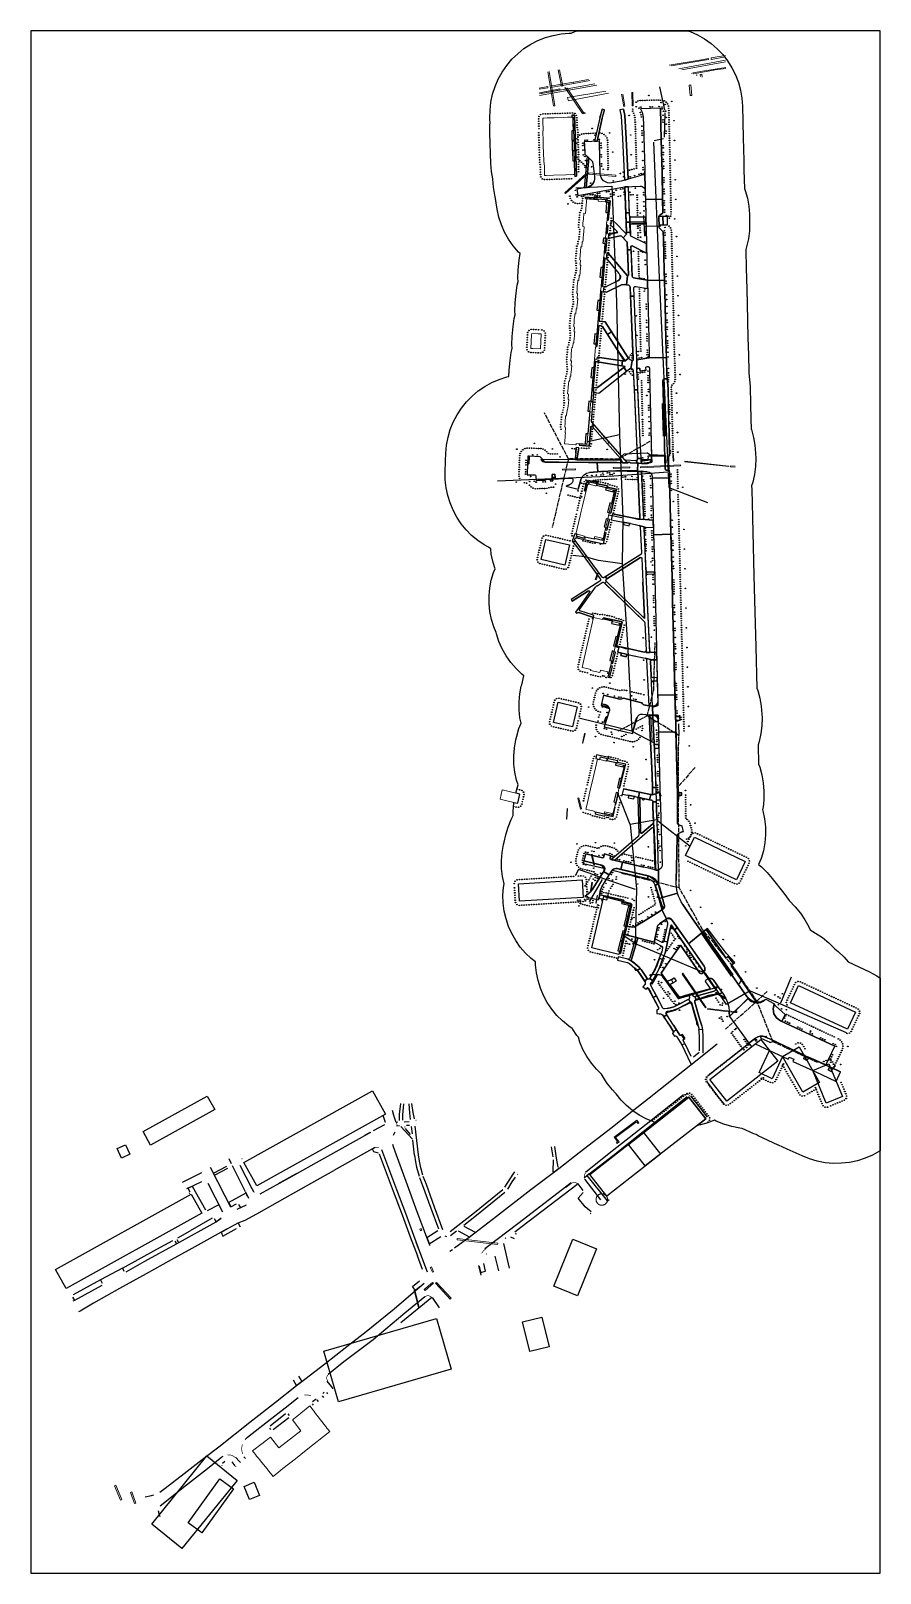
# Model space of a CAD drawing. Header units: metres. Extents: x 376 to 894, y 14078 to 15017.
import ezdxf

# ---------------------------------------------------------------- set-up
doc = ezdxf.new("R2010")
doc.units = ezdxf.units.M
doc.linetypes.add('DASHED', pattern=[1.524, 1.27, -0.254])
for name, color, linetype in [('BOUNDARY', 7, 'Continuous'), ('BUILDING', 7, 'Continuous'), ('CROSSWALK', 7, 'Continuous'), ('CURB', 7, 'Continuous'), ('ELECTR_CABLE', 7, 'Continuous'), ('ELECTR_CABLE_COMM', 7, 'Continuous'), ('GAS', 7, 'Continuous'), ('GROUND', 7, 'Continuous'), ('OVERHEAD_POWER_LINE', 7, 'Continuous'), ('ROAD', 7, 'Continuous'), ('SEWER', 7, 'Continuous'), ('SIDEWALK_PATH', 7, 'Continuous'), ('WATER_PIPELINE', 7, 'Continuous')]:
    doc.layers.add(name, color=color, linetype=linetype)

# ---------------------------------------------------------------- blocks, each defined once
blk = doc.blocks.new('СНЕЖНОЯГОДНИК_ДОРЕНБОЗА')
blk.add_circle((0, 0), 0.2)
blk = doc.blocks.new('СПИРЕЯ_GREFSHEIM')
blk.add_circle((0, 0), 0.2)
blk = doc.blocks.new('КИЗИЛЬНИК_БЛЕСТЯЩИЙ')
blk.add_circle((0, 0), 0.2)
blk = doc.blocks.new('ЛИПА_МЕЛКОЛИСТНАЯ')
blk.add_circle((0, 0), 0.2)

msp = doc.modelspace()

# ---------------------------------------------------------------- linework, layer by layer
at = {"layer": 'BOUNDARY'}
msp.add_lwpolyline([(376.33, 14077.61), (894.21, 14077.61), (894.21, 15017.4), (376.33, 15017.4)], close=True, dxfattribs=at)
at = {"layer": 'BUILDING', "color": 251, "linetype": 'Continuous', "lineweight": 9, "flags": 128}
for points in [[(689.12, 14937.1), (689.37, 14937.1), (689.47, 14934.08), (689.63, 14929.24), (690.47, 14929.27), (695.07, 14929.42), (702.5, 14929.67), (707.1, 14929.82), (707.91, 14929.85), (707.65, 14937.73), (707.94, 14937.74), (707.92, 14938.29), (707.72, 14944.08), (707.71, 14944.6), (707.53, 14949.87), (707.52, 14950.24), (707.5, 14950.74), (707.44, 14952.54), (707.31, 14956.53), (707.29, 14957.07), (707, 14957.06), (706.88, 14960.83), (706.84, 14961.91), (706.77, 14964.16), (706.74, 14964.86), (706.24, 14964.84), (705.09, 14964.8), (703.5, 14964.75), (701.32, 14964.68), (695.53, 14964.48), (693.87, 14964.43), (692.67, 14964.39), (691.07, 14964.34), (689.17, 14964.27), (688.46, 14964.25), (688.57, 14961.03), (688.58, 14960.56), (688.64, 14958.72), (688.67, 14957.88), (688.72, 14956.4), (688.46, 14956.39), (688.68, 14950.03), (688.78, 14946.87), (688.9, 14943.39), (689.09, 14937.52)], [(703.01, 14782.97), (703.05, 14783.36), (703.29, 14786.07), (703.32, 14786.47), (703.62, 14786.43), (703.75, 14787.64), (703.87, 14788.8), (704.29, 14792.76), (703.89, 14792.79), (703.93, 14793.19), (704.15, 14795.72), (704.18, 14796.11), (703.66, 14796.16), (703.86, 14798.35), (703.97, 14799.56), (704.02, 14800.21), (704.2, 14802.14), (704.25, 14802.74), (704.33, 14803.59), (704.36, 14803.89), (704.85, 14803.84), (704.86, 14803.94), (705.1, 14806.55), (705.13, 14806.95), (705.55, 14806.91), (705.68, 14808.3), (705.79, 14809.49), (706.13, 14813.32), (705.71, 14813.35), (705.74, 14813.75), (705.97, 14816.28), (705.47, 14816.32), (705.51, 14816.71), (705.7, 14818.82), (705.81, 14820.04), (705.87, 14820.7), (706.04, 14822.65), (706.1, 14823.24), (706.17, 14824.01), (706.2, 14824.4), (706.7, 14824.36), (706.94, 14826.99), (706.97, 14827.39), (707.39, 14827.35), (707.48, 14828.28), (707.58, 14829.47), (707.81, 14832.03), (707.92, 14833.23), (707.97, 14833.77), (707.99, 14833.95), (707.56, 14833.99), (707.58, 14834.21), (707.83, 14836.92), (707.33, 14836.96), (707.35, 14837.16), (707.38, 14837.56), (707.6, 14839.92), (707.67, 14840.7), (707.73, 14841.4), (707.89, 14843.23), (707.95, 14843.83), (707.97, 14844.02), (708.03, 14844.73), (708.06, 14845.06), (708.56, 14845.01), (708.56, 14845.08), (708.79, 14847.64), (708.83, 14848.04), (709.25, 14848), (709.33, 14848.87), (709.44, 14850.07), (709.82, 14854.29), (709.39, 14854.33), (709.43, 14854.73), (709.66, 14857.22), (709.66, 14857.29), (709.16, 14857.33), (709.19, 14857.67), (709.42, 14860.21), (709.5, 14861.05), (709.56, 14861.72), (709.73, 14863.62), (709.78, 14864.22), (709.79, 14864.29), (709.86, 14865.13), (709.89, 14865.43), (710.39, 14865.38), (710.4, 14865.48), (710.63, 14868.03), (710.66, 14868.43), (711.09, 14868.39), (711.22, 14869.88), (711.33, 14871.06), (711.65, 14874.64), (711.23, 14874.68), (711.26, 14875.08), (711.49, 14877.59), (711.5, 14877.73), (711, 14877.78), (711.02, 14878.03), (711.26, 14880.62), (711.33, 14881.45), (711.4, 14882.16), (711.57, 14884.1), (711.62, 14884.7), (711.63, 14884.79), (711.71, 14885.62), (711.73, 14885.85), (712.23, 14885.81), (712.24, 14885.97), (712.46, 14888.38), (712.49, 14888.78), (712.52, 14888.78), (712.92, 14888.74), (713.03, 14889.99), (713.14, 14891.23), (713.49, 14895.13), (713.75, 14898.05), (712.83, 14898.13), (712.86, 14898.45), (712.95, 14899.4), (713, 14900), (713.17, 14901.88), (713.23, 14902.53), (713.27, 14903.04), (713.53, 14905.9), (713.56, 14906.25), (714.48, 14906.17), (714.72, 14908.83), (714.76, 14909.23), (715.3, 14915.22), (715.6, 14915.19), (715.7, 14915.18), (720.53, 14914.75), (721.94, 14914.62), (722.07, 14914.61), (722.34, 14914.59), (722.25, 14913.6), (726.67, 14913.2), (727.48, 14913.13), (728.65, 14913.03), (728.62, 14912.63), (728.53, 14911.64), (728.11, 14906.98), (728.08, 14906.65), (727.73, 14902.8), (727.66, 14902.04), (727.63, 14901.64), (727.42, 14899.39), (727.39, 14898.99), (726.93, 14893.91), (726.92, 14893.74), (726.67, 14891.02), (726.39, 14887.92), (725.87, 14882.12), (725.84, 14881.82), (725.62, 14879.33), (725.59, 14879.03), (725.06, 14873.1), (724.54, 14867.27), (724.52, 14867.12), (724.04, 14861.73), (724.01, 14861.43), (723.78, 14858.88), (723.75, 14858.58), (723.26, 14853.06), (722.72, 14847.07), (721.42, 14832.65), (720.88, 14826.67), (720.88, 14826.6), (720.74, 14825.11), (720.71, 14824.72), (720.05, 14817.36), (719.56, 14811.97), (719.04, 14806.14), (719.02, 14805.99), (717.76, 14791.58), (717.23, 14785.61), (717.23, 14785.57), (716.01, 14772), (715.99, 14771.77), (715.52, 14766.59), (715.45, 14765.8), (715.42, 14765.4), (715.28, 14765.41), (708.94, 14765.98), (708.86, 14765.1), (708.46, 14765.14), (702.16, 14765.73), (701.77, 14765.77), (702.1, 14769.72), (702.2, 14770.93), (702.33, 14772.42), (702.07, 14772.44), (702.1, 14772.86), (702.33, 14775.39), (702.37, 14775.78), (701.84, 14775.82), (702.06, 14778.36), (702.16, 14779.39), (702.43, 14782.41), (702.45, 14782.64), (702.48, 14783.02), (703.01, 14782.97)], [(687.56, 14832.7), (687.09, 14823.61), (682.36, 14823.86), (681.26, 14823.92), (681.68, 14832.13), (681.73, 14833.02), (685.66, 14832.81), (685.96, 14832.79), (686.68, 14832.75), (687.56, 14832.7)], [(711.32, 14721.94), (711.96, 14724.67), (712.74, 14727.96), (715.87, 14741.29), (716.46, 14741.15), (716.61, 14741.11), (720.67, 14740.16), (721.06, 14740.07), (721.16, 14740.53), (727.16, 14739.12), (727.05, 14738.66), (731.67, 14737.57), (732.23, 14737.44), (730.36, 14729.49), (729.03, 14723.85), (728.99, 14723.66), (728.59, 14721.94), (728.12, 14719.96), (728.07, 14719.76), (726.95, 14714.99), (726.56, 14713.33), (726.17, 14711.67), (725.05, 14706.92), (724.41, 14707.08), (724.69, 14708.24), (720.13, 14709.31), (719.86, 14708.15), (719.75, 14707.69), (714.3, 14708.92), (714, 14708.98), (713.8, 14709.03), (713.92, 14709.54), (711.72, 14710.06), (709.38, 14710.61), (708.69, 14710.77), (711.32, 14721.94)], [(723.74, 14627.87), (723.48, 14626.8), (723.36, 14626.32), (717.66, 14627.69), (717.8, 14628.24), (716.24, 14628.62), (712.74, 14629.46), (712.42, 14629.54), (715.54, 14643.1), (716.31, 14646.44), (719.44, 14660.03), (724.85, 14658.78), (724.96, 14659.25), (725.16, 14659.2), (725.45, 14659.14), (730.84, 14657.94), (730.74, 14657.47), (735.34, 14656.4), (735.84, 14656.28), (733.93, 14648.05), (733.84, 14647.68), (732.68, 14642.38), (732.64, 14642.22), (731.94, 14639.27), (731.87, 14639.02), (730.74, 14634.33), (730.57, 14633.6), (730.2, 14632.09), (730.13, 14631.81), (729.9, 14630.84), (729.83, 14630.55), (728.63, 14625.56), (727.95, 14625.73), (728.21, 14626.8), (723.74, 14627.87)], [(715.26, 14545.46), (714.72, 14543.15), (715.4, 14542.99), (719.89, 14541.94), (719.78, 14541.45), (724.81, 14540.27), (725.82, 14540.04), (725.93, 14540.52), (726.18, 14541.59), (730.76, 14540.52), (730.51, 14539.45), (731.09, 14539.31), (732.27, 14544.34), (732.35, 14544.68), (732.62, 14545.83), (732.7, 14546.17), (732.97, 14547.29), (734.3, 14552.99), (734.32, 14553.04), (734.4, 14553.38), (734.95, 14555.75), (735.04, 14556.14), (735.05, 14556.15), (735.94, 14559.95), (736.37, 14561.8), (738.26, 14569.82), (737.68, 14569.96), (733.1, 14571.04), (733.22, 14571.52), (727.57, 14572.85), (727.18, 14572.94), (727.07, 14572.45), (723.21, 14573.37), (721.85, 14573.68), (718.55, 14559.54), (718.03, 14557.33), (715.26, 14545.46)], [(663.8, 14554.89), (662.48, 14549.28), (663.41, 14549.06), (664.88, 14548.71), (670.88, 14547.29), (673.25, 14546.73), (674.57, 14552.34), (672.24, 14552.9), (663.8, 14554.89)], [(540.93, 14164.31), (535.8, 14170.95), (536.4, 14171.44), (536.64, 14171.63), (537.79, 14172.54), (538.47, 14173.09), (538.79, 14173.34), (540.67, 14174.85), (540.99, 14175.1), (546.47, 14179.5), (548.4, 14177), (548.64, 14176.68), (550, 14174.93), (550.73, 14173.98), (555.94, 14167.23), (556.18, 14166.92), (556.84, 14166.06), (557.33, 14165.43), (558.57, 14163.83), (544.22, 14152.51), (537.66, 14147.33), (530.06, 14141.34), (528.85, 14140.38), (524.02, 14136.57), (522.47, 14138.49), (521.21, 14140.06), (520.34, 14141.13), (517.26, 14144.95), (517.08, 14145.17), (515.9, 14146.63), (514.96, 14147.8), (514.02, 14148.97), (513.27, 14149.9), (512.33, 14151.07), (512.16, 14151.27), (511.5, 14152.12), (517.4, 14156.66), (517.72, 14156.91), (519.52, 14158.29), (519.83, 14158.53), (521.79, 14160.04), (522.42, 14160.52), (527.58, 14153.9), (540.93, 14164.31)]]:
    msp.add_lwpolyline(points, close=True, dxfattribs=at)
at = {"layer": 'BUILDING'}
for points in [[(690.45, 14707.53), (704.84, 14704.11), (701.92, 14691.81), (687.53, 14695.22)], [(709.5, 14605.59), (706.63, 14593.23), (695.1, 14595.91), (697.97, 14608.27)], [(775.61, 14514.84), (781.05, 14526.18), (811.99, 14511.34), (806.55, 14500)], [(673.6, 14497.69), (712.56, 14500), (713.19, 14489.34), (674.23, 14487.03)], [(742.24, 14485.92), (734.83, 14454.65), (718.35, 14458.55), (725.75, 14489.83)], [(874.35, 14408.99), (839.55, 14425.23), (844.41, 14435.65), (879.21, 14419.42)], [(790.29, 14378.41), (821.44, 14402.77), (831.79, 14389.55), (800.64, 14365.18)], [(847.05, 14370.8), (834.59, 14392.42), (844.78, 14398.3), (857.24, 14376.68)], [(820.37, 14382.6), (826.67, 14396.11), (834.59, 14392.42), (828.3, 14378.91)], [(861.37, 14363.97), (853.11, 14383.83), (863, 14387.94), (871.25, 14368.07)], [(592.67, 14357.31), (514.13, 14313.67), (506.22, 14327.92), (584.75, 14371.55)], [(488.5, 14360.05), (449.31, 14338.4), (444.75, 14346.65), (483.94, 14368.31)], [(740.74, 14338.9), (777.55, 14367.6), (787.82, 14354.42), (751.01, 14325.72)], [(717.16, 14320.52), (750, 14346.12), (760.3, 14332.91), (727.46, 14307.31)], [(436.68, 14332.83), (431.7, 14330.52), (429.01, 14336.32), (433.99, 14338.63)], [(480.55, 14296.97), (397.81, 14251.05), (391.33, 14262.72), (474.08, 14308.63)], [(695.23, 14252.42), (706.86, 14281.03), (721.23, 14275.19), (709.6, 14246.58)], [(632.62, 14201.85), (563.87, 14181.98), (554.95, 14212.83), (623.7, 14232.7)], [(687.9, 14233.58), (692.35, 14215.54), (680.57, 14212.64), (676.12, 14230.67)], [(502.14, 14134.17), (468.43, 14092.61), (450.02, 14107.55), (483.73, 14149.11)], [(500, 14128.92), (480.66, 14102.12), (472.24, 14108.2), (491.58, 14134.99)], [(509.6, 14122.51), (506.41, 14130.51), (512.59, 14132.98), (515.79, 14124.98)]]:
    msp.add_lwpolyline(points, close=True, dxfattribs=at)
at = {"layer": 'CROSSWALK'}
for p in [(751.38, 14901.83), (762.86, 14756.41), (759.12, 14598.43), (760.42, 14551.45), (797.42, 14433.25), (824.7, 14404.7)]:
    msp.add_point(p, dxfattribs=at)
at = {"layer": 'CURB', "color": 18, "true_color": 0x000000}
for p, q in [((748.13, 14969.98), (748.67, 14968.72)), ((749.61, 14964.78), (749.94, 14959.69)), ((749.94, 14959.69), (750.69, 14932.34)), ((713.85, 14948.73), (714.09, 14942.28)), ((722.84, 14950.18), (713.96, 14949.74)), ((723.44, 14930.52), (723.04, 14949.19)), ((714.09, 14942.28), (718.07, 14938.61)), ((719.01, 14936.77), (720.01, 14928.6)), ((736.35, 14925.74), (730.44, 14924.74)), ((747.66, 14929.12), (736.35, 14925.74)), ((748.55, 14929.38), (747.7, 14929.13)), ((715.1, 14921.96), (709.29, 14920.93)), ((739.62, 14894.61), (738.49, 14922.29)), ((741.46, 14904.79), (740.74, 14922.39)), ((747.86, 14922.71), (747.86, 14922.71)), ((751, 14919.77), (751.29, 14904.22)), ((761.22, 14906.02), (759.79, 14905.15)), ((729.93, 14898.76), (729.81, 14898.77)), ((730.09, 14901.82), (731.45, 14901.72)), ((733.61, 14895.29), (730.54, 14898.46)), ((731.45, 14901.72), (733.21, 14899.93)), ((733.21, 14899.93), (738.77, 14894.24)), ((741.71, 14898.79), (741.94, 14893.02)), ((751.3, 14903.83), (742.46, 14903.83)), ((751.39, 14899.83), (742.7, 14899.83)), ((751.29, 14904.22), (751.45, 14897.21)), ((751.45, 14897.21), (751.67, 14887.6)), ((759.31, 14904.29), (759.36, 14897.88)), ((759.66, 14897.19), (761.97, 14894.88)), ((735.62, 14892.53), (728.27, 14890.88)), ((728.53, 14893.77), (733.32, 14894.45)), ((739.61, 14889.09), (736.55, 14892.25)), ((740.74, 14868.74), (739.89, 14888.44)), ((751.67, 14887.6), (742.5, 14892.16)), ((751.8, 14881.96), (742.98, 14886.34)), ((751.67, 14887.6), (751.91, 14877.33)), ((727.22, 14878.88), (734.89, 14869.48)), ((727.55, 14881.97), (728.3, 14881.93)), ((728.3, 14881.93), (739.86, 14868.4)), ((742.26, 14885.87), (743.03, 14867.93)), ((751.91, 14877.33), (752.25, 14865.47)), ((727.33, 14858.19), (725.38, 14858.44)), ((726.7, 14861.45), (725.62, 14861.58)), ((733.92, 14864.91), (727.28, 14861.55)), ((736.46, 14862.61), (727.33, 14858.19)), ((740.87, 14862.41), (738.28, 14862.86)), ((743.58, 14816.91), (741.7, 14861.47)), ((743.85, 14866.99), (752.25, 14865.47)), ((745.79, 14817.92), (743.99, 14860.64)), ((745.17, 14861.67), (752.37, 14860.37)), ((752.25, 14865.47), (752.46, 14856.35)), ((752.46, 14856.35), (753.28, 14820.68)), ((722.92, 14840.4), (726.58, 14840.12)), ((726.58, 14840.12), (740.63, 14818.12)), ((722.72, 14837.77), (721.54, 14825.04)), ((724.12, 14837.66), (722.72, 14837.77)), ((737.69, 14817.16), (724.89, 14837.2)), ((720.72, 14815.88), (719.29, 14800.02)), ((737.65, 14813.12), (720.72, 14815.88)), ((721.58, 14818.65), (737.19, 14816.39)), ((721.83, 14800.06), (737.87, 14812.23)), ((722.57, 14796.63), (741.35, 14811.47)), ((741.65, 14817.14), (742.83, 14816.46)), ((742.15, 14811.67), (742.87, 14811.54)), ((750.8, 14817.66), (745.81, 14816.78)), ((747.13, 14811.93), (745.91, 14811.72)), ((747.97, 14810.05), (747.71, 14811.52)), ((751.61, 14810.69), (751.35, 14812.17)), ((751.76, 14812.75), (752.38, 14812.86)), ((753.55, 14811.91), (753.62, 14809.86)), ((743.69, 14810.59), (744.15, 14799.56)), ((746.4, 14799.66), (745.93, 14810.84)), ((751.61, 14810.69), (747.97, 14810.05)), ((753.62, 14809.86), (754.22, 14783.37)), ((761.79, 14804.4), (762.04, 14794.65)), ((764.26, 14805.46), (762.76, 14805.43)), ((718.23, 14779.65), (719.63, 14796.95)), ((719.29, 14800.02), (721.14, 14799.86)), ((719.63, 14796.95), (722.57, 14796.63)), ((744.15, 14799.56), (745.72, 14767.59)), ((747.97, 14767.69), (746.4, 14799.66)), ((762.04, 14794.65), (762.16, 14790.41)), ((754.22, 14783.37), (754.87, 14756.88)), ((765.44, 14779.62), (765.15, 14790.48)), ((717.8, 14776.12), (716.81, 14764.41)), ((738.43, 14756.04), (718.47, 14778.91)), ((735.82, 14756.75), (718.67, 14776.4)), ((716.81, 14764.41), (710.59, 14764.97)), ((745.72, 14767.59), (746.15, 14756.53)), ((748.39, 14756.96), (747.97, 14767.69)), ((762.73, 14768.41), (762.8, 14758.71)), ((765.65, 14771.44), (765.76, 14767.22)), ((765.76, 14767.22), (765.79, 14758.76)), ((707.97, 14756), (687.28, 14756.17)), ((708.59, 14760.05), (708.16, 14757.2)), ((709.34, 14755.99), (716.46, 14755.93)), ((710.44, 14763.28), (709.53, 14757.19)), ((716.46, 14755.93), (731.52, 14755.82)), ((731.52, 14755.82), (735.46, 14755.92)), ((745.12, 14755.49), (739.15, 14755.7)), ((751.69, 14756.06), (749.41, 14756)), ((754.84, 14758.22), (752.64, 14758.17)), ((752.64, 14758.17), (752.67, 14757.08)), ((762.8, 14758.71), (762.92, 14754.6)), ((765.79, 14758.76), (765.8, 14758.51)), ((678.97, 14746.77), (683.31, 14746.88)), ((684.34, 14745.94), (684.5, 14743.51)), ((689.87, 14754.64), (716.45, 14754.43)), ((716.45, 14754.43), (731.53, 14754.32)), ((723.85, 14748.88), (716.97, 14748.28)), ((732.67, 14749.35), (723.85, 14748.88)), ((731.53, 14754.32), (733.94, 14754.38)), ((751.99, 14748.76), (732.67, 14749.35)), ((733.94, 14754.38), (740.35, 14754.16)), ((741.99, 14754.1), (746.25, 14753.95)), ((747.7, 14720.98), (746.46, 14748.93)), ((748.71, 14748.86), (749.97, 14720.51)), ((751.99, 14748.76), (752.3, 14748.75)), ((755.21, 14745.82), (755.73, 14722.51)), ((762.92, 14754.6), (763.07, 14750.65)), ((764.06, 14749.68), (765.6, 14749.68)), ((765.6, 14749.68), (765.67, 14747.96)), ((765.67, 14747.96), (765.89, 14736.76)), ((702.71, 14740), (705.01, 14740.92)), ((706.9, 14743.78), (706.9, 14743.84)), ((711.71, 14743.88), (710.13, 14738.08)), ((765.89, 14736.76), (766.4, 14719.41)), ((730.09, 14719.5), (737.51, 14718.09)), ((730.97, 14723.19), (743.95, 14720.4)), ((737.9, 14717.51), (737.72, 14716.52)), ((741.93, 14717.25), (744.89, 14716.69)), ((743.95, 14720.4), (746.53, 14719.95)), ((750.91, 14719.55), (755.81, 14719.24)), ((766.4, 14719.41), (767.3, 14684.22)), ((709.28, 14708.47), (725.61, 14704.82)), ((725.61, 14704.82), (727.18, 14711.43)), ((737.72, 14716.52), (741.16, 14715.87)), ((741.16, 14715.87), (741.34, 14716.85)), ((744.89, 14716.69), (747.24, 14715.99)), ((747.96, 14715.08), (748.7, 14699.27)), ((751.45, 14688.51), (750.26, 14713.97)), ((751.33, 14715.02), (755.93, 14714.72)), ((756.03, 14711.23), (756.52, 14692.08)), ((706.45, 14706.52), (709.85, 14702.18)), ((724.62, 14684.54), (708.25, 14706.91)), ((709.85, 14702.18), (723.51, 14683.51)), ((748.23, 14698.37), (725.96, 14684.29)), ((748.08, 14696.5), (727.48, 14683.47)), ((748.84, 14696.1), (749.52, 14681.51)), ((756.52, 14692.08), (757.83, 14641.68)), ((723.23, 14682.06), (705.75, 14670.98)), ((721.57, 14679.3), (724.77, 14681.25)), ((725.99, 14681.11), (750.4, 14657.43)), ((727.32, 14681.91), (749.67, 14660.22)), ((750.52, 14660.61), (749.52, 14681.51)), ((751.77, 14681.62), (751.6, 14685.31)), ((753.77, 14639.56), (751.77, 14681.62)), ((752.48, 14687.56), (756.64, 14687.68)), ((752.57, 14686.36), (756.67, 14686.49)), ((767.3, 14684.22), (767.68, 14669.22)), ((717.03, 14675.42), (709.97, 14665.49)), ((710.93, 14664.76), (720.68, 14678.48)), ((709.97, 14665.49), (708.41, 14663.27)), ((718.86, 14660.22), (710.54, 14662.94)), ((718.72, 14661.53), (711.18, 14664)), ((719.69, 14661.11), (718.72, 14661.53)), ((767.68, 14669.22), (768.4, 14640.75)), ((750.7, 14656.76), (751.5, 14639.91)), ((733.47, 14642.52), (736.93, 14641.76)), ((735.82, 14638.34), (734.05, 14638.71)), ((736, 14636.76), (736.21, 14637.74)), ((739.42, 14636.04), (736, 14636.76)), ((736.93, 14641.76), (750.29, 14638.88)), ((739.63, 14637.02), (739.42, 14636.04)), ((740.22, 14637.41), (750.98, 14635.13)), ((751.77, 14634.2), (753.14, 14606.07)), ((754.08, 14633.06), (754.5, 14624.41)), ((757.9, 14638.6), (754.77, 14638.61)), ((758, 14634.1), (755.08, 14634.11)), ((768.4, 14640.75), (769.54, 14594.44)), ((755.53, 14623.46), (758.26, 14623.53)), ((758.07, 14631.28), (758.62, 14608.98)), ((755.4, 14605.92), (754.71, 14620.16)), ((755.68, 14621.21), (758.31, 14621.28)), ((724.23, 14607.29), (726.87, 14606.65)), ((725.53, 14612.68), (735.48, 14610.21)), ((736.02, 14610.22), (737.67, 14610.73)), ((737.67, 14610.73), (748.96, 14608.03)), ((748.96, 14608.03), (749.34, 14607.26)), ((750.04, 14606.72), (753.14, 14606.07)), ((753.14, 14606.07), (755.41, 14605.92)), ((725.74, 14595.98), (725.93, 14596.11)), ((729.02, 14602.81), (725.94, 14593.34)), ((726.82, 14596.25), (726.88, 14596.23)), ((743.29, 14589.18), (746.02, 14598.94)), ((749.23, 14601.12), (755.67, 14600.41)), ((755.14, 14563.84), (753.4, 14600.66)), ((755.67, 14600.41), (756.22, 14600.35)), ((755.9, 14595.4), (756.46, 14583.46)), ((758.92, 14596.49), (756.88, 14596.44)), ((758.9, 14597.44), (759.88, 14555.68)), ((726.08, 14593.29), (743.15, 14589.22)), ((769.54, 14594.44), (770.15, 14568.39)), ((757.38, 14563.92), (756.66, 14579.21)), ((757.52, 14582.51), (759.25, 14582.61)), ((757.6, 14580.26), (759.3, 14580.36)), ((770.15, 14568.39), (770.57, 14551.58)), ((755.33, 14555.56), (755.14, 14563.84)), ((757.58, 14555.62), (757.38, 14563.92)), ((736.93, 14552.37), (740.33, 14551.67)), ((737.67, 14555.52), (754.21, 14552.15)), ((740.72, 14551.08), (740.52, 14550.1)), ((740.52, 14550.1), (743.94, 14549.4)), ((743.94, 14549.4), (744.15, 14550.38)), ((744.74, 14550.77), (746.04, 14550.5)), ((746.44, 14550.02), (746.97, 14527.25)), ((747.65, 14549.54), (748.13, 14528.84)), ((748.79, 14549.93), (748.25, 14550.04)), ((754.77, 14548.7), (750.71, 14549.54)), ((755.4, 14553.16), (755.33, 14555.56)), ((757.62, 14554.39), (757.58, 14555.62)), ((759.93, 14553.48), (758.66, 14553.42)), ((758.79, 14548.83), (760.09, 14548.87)), ((759.88, 14555.68), (760.22, 14544.71)), ((770.57, 14551.58), (770.72, 14534.49)), ((755.67, 14544.57), (755.57, 14547.76)), ((755.94, 14534.97), (755.67, 14544.57)), ((757.92, 14544.64), (757.82, 14547.8)), ((758.13, 14537.45), (757.92, 14544.64)), ((760.22, 14544.71), (761.23, 14509.05)), ((732.13, 14512.03), (755.22, 14531.88)), ((748.96, 14528.47), (755.6, 14534.18)), ((756.04, 14531.51), (756.76, 14506.22)), ((759.02, 14506.07), (758.17, 14535.78)), ((771.39, 14533.55), (773.17, 14532.92)), ((774.39, 14529.48), (772.7, 14529.04)), ((773.17, 14532.92), (773.52, 14532.8)), ((746.62, 14526.46), (730.33, 14512.45)), ((770.46, 14526.2), (770.24, 14516.43)), ((723.5, 14509.19), (713.61, 14511.56)), ((714.65, 14515.97), (724.98, 14513.42)), ((725.57, 14513.77), (726.21, 14515.92)), ((726.21, 14515.92), (730.01, 14514.79)), ((730.01, 14514.79), (729.54, 14513.19)), ((729.9, 14512.56), (750.14, 14507.75)), ((770.24, 14516.43), (769.77, 14499.61)), ((718.64, 14493.94), (725.34, 14504.69)), ((724.57, 14495.83), (730.5, 14505.56)), ((730.88, 14506.06), (752.53, 14500.95)), ((733.75, 14506.92), (753.42, 14502.28)), ((757.56, 14506.04), (754.49, 14506.75)), ((714.2, 14489.9), (717.36, 14492.48)), ((723.27, 14491.03), (723.79, 14493.81)), ((756.93, 14496.73), (761.14, 14481.74)), ((759.29, 14496.66), (762.52, 14485.14)), ((773.93, 14485.09), (779.77, 14476.29)), ((744.06, 14471.3), (749.85, 14474.61)), ((749.85, 14474.61), (755.72, 14478.31)), ((755.72, 14478.31), (760.18, 14481.13)), ((763.44, 14475.99), (759.57, 14473.29)), ((761.24, 14481.8), (760.18, 14481.13)), ((764.46, 14472.83), (762.37, 14462.77)), ((763.46, 14476.01), (764.08, 14475)), ((768.64, 14473.68), (767.66, 14475.17)), ((776.5, 14462.42), (768.64, 14473.68)), ((779.77, 14476.29), (785.62, 14468.04)), ((756.49, 14462.04), (738.54, 14466.85)), ((739.73, 14471.85), (743.39, 14471.18)), ((745.28, 14465.05), (741.53, 14452.35)), ((746.44, 14464.74), (742.53, 14451.5)), ((758.34, 14471.41), (756.49, 14462.04)), ((760.93, 14462.08), (756.91, 14464.15)), ((766.22, 14470.26), (763.16, 14455.48)), ((774.66, 14461.13), (768.02, 14470.63)), ((788.05, 14469.79), (794.52, 14460.54)), ((756.49, 14462.04), (760.99, 14459.73)), ((757.13, 14446.3), (760.99, 14456.12)), ((759.17, 14445.35), (763.16, 14455.48)), ((760.61, 14443.16), (772.51, 14460.2)), ((761.51, 14458.63), (760.99, 14456.12)), ((772.51, 14460.2), (784.26, 14443.19)), ((772.69, 14459.93), (772.77, 14459.82)), ((786.67, 14443.76), (774.66, 14461.13)), ((786.87, 14447.42), (776.5, 14462.42)), ((794.52, 14460.54), (798.42, 14454.97)), ((798.42, 14454.97), (799.94, 14452.79)), ((734.01, 14451.2), (740.12, 14449.65)), ((740.33, 14451.66), (734.47, 14453.15)), ((741.33, 14449.03), (744.54, 14446.29)), ((742.85, 14450.45), (747.26, 14446.77)), ((745.97, 14445.1), (750.86, 14437.67)), ((748.42, 14445.47), (752.06, 14439.95)), ((753.77, 14440.03), (757.13, 14446.3)), ((754.47, 14436.57), (759.17, 14445.35)), ((800.65, 14452.68), (801.5, 14453.33)), ((801.5, 14453.33), (804.85, 14449.05)), ((803.63, 14447.52), (806.81, 14442.95)), ((804.85, 14449.05), (803.73, 14448.2)), ((750.83, 14436.52), (749.57, 14434.83)), ((761.78, 14421.94), (754.47, 14435.62)), ((771.66, 14428.63), (760.61, 14443.16)), ((785.65, 14442.94), (786.1, 14443.25)), ((790.68, 14433.88), (787.95, 14437.85)), ((788.21, 14439.24), (788.66, 14439.54)), ((793.6, 14433.67), (789.34, 14439.9)), ((792.84, 14438.77), (798.71, 14430.21)), ((803.95, 14441.81), (804.35, 14441.24)), ((804.35, 14441.24), (812.87, 14428.95)), ((806.81, 14442.95), (818.89, 14425.53)), ((759.02, 14422.33), (753.18, 14433.27)), ((771.33, 14424.21), (777.5, 14427.45)), ((771.66, 14428.63), (790.68, 14433.88)), ((777.99, 14428.62), (777.51, 14430.25)), ((779.68, 14430.84), (780.06, 14429.58)), ((781.28, 14428.9), (793.04, 14432.15)), ((798.03, 14431.19), (781.87, 14426.73)), ((824.47, 14427.28), (824.58, 14427.38)), ((757.98, 14418.59), (759.48, 14418.53)), ((758.07, 14420.86), (758.13, 14420.86)), ((761.89, 14417.17), (766.29, 14410.36)), ((764.32, 14421.64), (762.81, 14421.42)), ((768.19, 14411.56), (764.09, 14417.9)), ((764.32, 14421.64), (767.06, 14422.32)), ((764.69, 14419.41), (767.71, 14420.17)), ((767.06, 14422.32), (768.38, 14422.79)), ((767.71, 14420.17), (769.25, 14420.71)), ((768.38, 14422.79), (771.33, 14424.21)), ((769.25, 14420.71), (772.34, 14422.19)), ((772.34, 14422.19), (777.72, 14425.02)), ((779.15, 14424.41), (782.11, 14414.1)), ((781.18, 14425.49), (784.25, 14414.78)), ((802.34, 14416.87), (802.18, 14419.92)), ((766.29, 14410.36), (767.85, 14407.84)), ((768.19, 14411.56), (771.96, 14405.49)), ((782.11, 14414.1), (782.38, 14413.3)), ((782.94, 14411.71), (783.36, 14410.49)), ((783.61, 14409.56), (783.71, 14408.98)), ((784.25, 14414.78), (785.55, 14411.05)), ((785.93, 14409.01), (785.85, 14409.73)), ((833.52, 14414.2), (866.52, 14398.69)), ((768.8, 14404.78), (768.8, 14404.78)), ((770.23, 14404.48), (773.26, 14399.47)), ((772.67, 14405.35), (773.47, 14405.91)), ((773.47, 14405.91), (775.12, 14403.38)), ((775.08, 14400.29), (774.06, 14402.2)), ((774.25, 14402.87), (775.12, 14403.38)), ((814.08, 14400.56), (818.14, 14403.67)), ((824.33, 14404.33), (847.8, 14393.33)), ((847.74, 14391.37), (848.5, 14393)), ((847.8, 14393.33), (861.08, 14387.24)), ((849.16, 14390.15), (847.98, 14390.71)), ((850.59, 14392.02), (849.82, 14390.4))]:
    msp.add_line(p, q, dxfattribs=at)
at = {"layer": 'CURB', "color": 18, "lineweight": 90, "true_color": 0x000000}
for p, q in [((785.62, 14468.04), (792.07, 14458.82)), ((792.07, 14458.82), (795.97, 14453.25)), ((795.97, 14453.25), (803.95, 14441.81))]:
    msp.add_line(p, q, dxfattribs=at)
at = {"layer": 'CURB', "color": 7}
for p, q in [((775.07, 14400.3), (778.83, 14392.62)), ((794.88, 14399.95), (778.81, 14387.07)), ((801.26, 14390.46), (813.85, 14400.39)), ((813.85, 14400.39), (814.08, 14400.56)), ((780.36, 14392.28), (783.76, 14395.01)), ((786.37, 14393.99), (786.79, 14393.47)), ((793.97, 14384.67), (801.26, 14390.46)), ((778.81, 14387.07), (766.17, 14377.21)), ((789.32, 14380.91), (793.97, 14384.67)), ((766.17, 14377.21), (753.28, 14367.01)), ((788.81, 14376.77), (788.8, 14376.78)), ((601.72, 14363.73), (600.94, 14357.07)), ((603.52, 14363.57), (602.94, 14356.89)), ((607.42, 14358.01), (607, 14363.69)), ((608.49, 14363.8), (609.31, 14358.36)), ((753.28, 14367.01), (741.13, 14357.46)), ((774.35, 14369.05), (751.46, 14350.98)), ((763.58, 14357.7), (776.63, 14367.96)), ((777.33, 14367.87), (777.55, 14367.6)), ((585.34, 14347.25), (592.17, 14351.08)), ((592.63, 14352.26), (591.25, 14356.52)), ((597.74, 14356.47), (596.78, 14359.43)), ((599, 14352.26), (597.74, 14356.47)), ((600.06, 14352.35), (599, 14352.26)), ((600.94, 14357.07), (600.98, 14353.36)), ((602.94, 14356.89), (602.99, 14353.66)), ((604.07, 14352.68), (606.94, 14352.91)), ((605.4, 14350.53), (607.24, 14350.68)), ((607.86, 14354.01), (607.42, 14358.01)), ((609.31, 14358.36), (610.02, 14354.39)), ((611.14, 14353.58), (611.21, 14353.58)), ((611.58, 14351.05), (611.42, 14351.03)), ((751.46, 14350.98), (728.98, 14333.28)), ((741.13, 14357.46), (730.73, 14349.22)), ((749.64, 14346.67), (763.58, 14357.7)), ((555.64, 14330.6), (583.56, 14346.26)), ((583.56, 14346.26), (583.59, 14346.27)), ((597.57, 14344.54), (598.5, 14346.43)), ((601.17, 14350.18), (599.33, 14350.03)), ((608.98, 14342.02), (601.99, 14349.85)), ((604.49, 14349.21), (604.48, 14349.51)), ((607.93, 14345), (604.74, 14348.57)), ((608.32, 14349.79), (608.8, 14345.39)), ((610.23, 14332.25), (609.23, 14341.46)), ((610.57, 14349.93), (612.46, 14332.55)), ((730.73, 14349.22), (710.75, 14333.82)), ((731.56, 14332.41), (749.64, 14346.67)), ((586.06, 14337.04), (560.99, 14323.01)), ((588.78, 14333.18), (592.42, 14323.41)), ((594.53, 14324.2), (590.33, 14335.46)), ((597.4, 14337.48), (597.02, 14338.89)), ((599.25, 14332.32), (597.4, 14337.48)), ((605.1, 14316.35), (599.25, 14332.32)), ((610.23, 14332.25), (610.87, 14328.3)), ((612.46, 14332.55), (613.08, 14328.72)), ((693.55, 14337.38), (694.72, 14331.24)), ((695.7, 14337.64), (696.69, 14330.53)), ((710.75, 14333.82), (698.2, 14324.07)), ((728.98, 14333.28), (714.57, 14321.81)), ((716.85, 14321.03), (731.56, 14332.41)), ((480.76, 14322.38), (480.76, 14322.4)), ((503.87, 14326.16), (511.07, 14311.98)), ((505.1, 14330.15), (505.04, 14330.12)), ((533.82, 14318.45), (555.64, 14330.6)), ((592.42, 14323.41), (597.31, 14310.47)), ((599.42, 14311.26), (594.53, 14324.2)), ((610.87, 14328.3), (611.57, 14325.03)), ((611.57, 14325.03), (613.05, 14319.55)), ((613.08, 14328.72), (613.76, 14325.56)), ((613.76, 14325.56), (615.19, 14320.25)), ((698.2, 14324.07), (681.22, 14311.19)), ((694.86, 14329.51), (694.64, 14322.27)), ((696.69, 14330.53), (697.65, 14324.96)), ((697.85, 14324.52), (698.2, 14324.07)), ((468.91, 14315.81), (480.54, 14321.73)), ((472.08, 14312.18), (480.55, 14316.35)), ((474.76, 14313.5), (482.8, 14299.07)), ((493.36, 14297.67), (484.56, 14315.02)), ((516.21, 14308.67), (533.82, 14318.45)), ((611.87, 14297.85), (605.1, 14316.35)), ((613.31, 14318.76), (615.21, 14313.82)), ((615.21, 14313.82), (620.25, 14300.06)), ((615.45, 14319.46), (617.31, 14314.61)), ((617.31, 14314.61), (622.36, 14300.83)), ((665.43, 14312.75), (670.52, 14320.74)), ((667.11, 14311.68), (669.86, 14315.97)), ((669.86, 14315.97), (671.95, 14318.9)), ((670.52, 14320.74), (671.41, 14322.13)), ((673.06, 14320.44), (673.3, 14320.78)), ((705.87, 14315.4), (673.25, 14290.57)), ((710.08, 14314.82), (675.07, 14288.19)), ((694.64, 14322.27), (695.01, 14321.65)), ((713.16, 14310.75), (710.08, 14314.82)), ((714.05, 14317.64), (714.14, 14317.53)), ((714.14, 14317.53), (723.67, 14305.09)), ((472.08, 14312.18), (473.34, 14309.93)), ((473.12, 14309.23), (472.69, 14309.03)), ((507.14, 14310.06), (509.08, 14306.12)), ((511.07, 14311.98), (512.06, 14309.97)), ((597.31, 14310.47), (602.81, 14295.89)), ((604.92, 14296.68), (599.42, 14311.26)), ((646.9, 14297.35), (664.14, 14311.32)), ((648.14, 14295.78), (665.4, 14309.76)), ((681.22, 14311.19), (660.31, 14294.99)), ((713.11, 14309.48), (710.11, 14306.12)), ((714.31, 14300.8), (710.11, 14306.12)), ((727.91, 14304.56), (728.95, 14305.39)), ((484.12, 14298.67), (491.07, 14302.19)), ((498.33, 14300.73), (501.68, 14302.58)), ((502.24, 14299.31), (507.75, 14302.12)), ((503.02, 14302.22), (504.18, 14300.3)), ((602.81, 14295.89), (607.71, 14282.54)), ((609.82, 14283.32), (604.92, 14296.68)), ((618.15, 14281.17), (611.87, 14297.85)), ((620.25, 14300.06), (624.87, 14287.46)), ((622.36, 14300.83), (627.41, 14287.06)), ((632.08, 14285.73), (646.9, 14297.35)), ((640.44, 14289.74), (648.14, 14295.78)), ((660.31, 14294.99), (644.41, 14282.77)), ((717.96, 14297.71), (714.31, 14300.8)), ((717.65, 14296.67), (717.97, 14296.96)), ((465.21, 14278.25), (489.32, 14291.61)), ((465.95, 14282.02), (473.5, 14286.17)), ((486.93, 14293.94), (473.5, 14286.17)), ((489.27, 14291.59), (488.33, 14293.51)), ((489.32, 14291.61), (492.45, 14293.89)), ((493.49, 14283.04), (501.8, 14287.59)), ((502.48, 14287.39), (502.48, 14287.4)), ((624.47, 14286.28), (617.84, 14282.01)), ((632.32, 14283.37), (635.9, 14286.18)), ((637, 14286.27), (643.97, 14282.44)), ((647.45, 14285.1), (640.5, 14288.91)), ((673.25, 14290.57), (660.76, 14281.01)), ((675.07, 14288.19), (671.55, 14285.49)), ((445.9, 14267.73), (465.21, 14278.25)), ((453.25, 14275.04), (462.88, 14280.33)), ((464.24, 14279.94), (465.18, 14278.23)), ((466.49, 14278.96), (465.55, 14280.66)), ((607.71, 14282.54), (612.01, 14270.98)), ((614.12, 14271.76), (609.82, 14283.32)), ((619.29, 14278.19), (618.15, 14281.17)), ((619.29, 14278.19), (626.32, 14282.71)), ((619.76, 14277.04), (619.29, 14278.19)), ((628.71, 14283.09), (629.7, 14282.83)), ((644.41, 14282.77), (634.74, 14275.69)), ((660.76, 14281.01), (653.22, 14275.19)), ((664.45, 14278.44), (668.08, 14263.37)), ((665.99, 14281.87), (665.54, 14281.52)), ((671.32, 14281.32), (668.93, 14282.28)), ((671.68, 14284.63), (672.51, 14284.32)), ((432.13, 14263.42), (453.25, 14275.04)), ((434.48, 14261.3), (445.9, 14267.73)), ((615.14, 14262.58), (612.01, 14270.98)), ((618.12, 14261), (614.12, 14271.76)), ((633.37, 14274.69), (631.89, 14273.6)), ((653.58, 14261.54), (652.45, 14266.39)), ((654.17, 14272.11), (654.37, 14272.29)), ((659.34, 14270.81), (661.52, 14261.78)), ((432.13, 14263.42), (433.12, 14261.68)), ((650.94, 14259.23), (649.59, 14265)), ((650.58, 14260.78), (653.58, 14261.54)), ((418.89, 14256.31), (402.21, 14247.11)), ((419.53, 14252.99), (402.88, 14243.8)), ((418.89, 14256.31), (419.93, 14254.33)), ((597.87, 14238.68), (610.91, 14249.92)), ((608.97, 14252.34), (613.28, 14255.81)), ((610.91, 14249.92), (608.97, 14252.34)), ((610.91, 14249.92), (616.26, 14254.23)), ((401.81, 14245.76), (402.88, 14243.8)), ((580.83, 14224.95), (597.87, 14238.68)), ((601.92, 14230.26), (620.78, 14245.88)), ((604.37, 14236.25), (616.57, 14246.28)), ((620.95, 14245.66), (625.38, 14239.38)), ((585.02, 14220.03), (604.37, 14236.25)), ((567.12, 14206.6), (585.02, 14220.03)), ((569.1, 14215.8), (580.83, 14224.95)), ((555.52, 14205.21), (569.1, 14215.8)), ((543.37, 14195.79), (555.52, 14205.21)), ((557.55, 14198.87), (567.12, 14206.6)), ((525.58, 14181.87), (538.38, 14191.89)), ((538.38, 14191.89), (541.56, 14194.38)), ((541.56, 14194.38), (543.37, 14195.79)), ((559.82, 14191.21), (557.08, 14194.68)), ((509.96, 14169.56), (525.58, 14181.87)), ((548.14, 14182.22), (550.28, 14183.91)), ((550.77, 14183.32), (551.61, 14182.21)), ((554.95, 14184.73), (554.14, 14185.74)), ((554.29, 14187.15), (555.18, 14187.86)), ((556.59, 14187.7), (557.31, 14186.8)), ((520.65, 14170.04), (531.42, 14178.45)), ((522.17, 14167.42), (531.71, 14174.87)), ((533.69, 14172.33), (524.14, 14164.88)), ((533.11, 14174.7), (533.86, 14173.73)), ((548.71, 14179.89), (547.98, 14180.81)), ((490.87, 14154.54), (509.96, 14169.56)), ((508.43, 14160.56), (520.65, 14170.04)), ((522.74, 14165.06), (521.99, 14166.01)), ((482.7, 14148.38), (490.87, 14154.54)), ((506.97, 14159.1), (508.43, 14160.56)), ((469.82, 14138.35), (482.7, 14148.38)), ((493.14, 14144.71), (494.71, 14145.93)), ((498.85, 14145.47), (500.82, 14143.11)), ((501.4, 14148.03), (503.36, 14145.9)), ((503.36, 14145.9), (504.14, 14145.05)), ((507.13, 14147.46), (506.28, 14148.59)), ((458.31, 14129.39), (469.82, 14138.35)), ((471.25, 14131.4), (483.97, 14141.41)), ((493.04, 14143.18), (492.93, 14143.34)), ((501.05, 14142.54), (501.05, 14142.48)), ((454.99, 14127.05), (458.31, 14129.39)), ((455.11, 14118.59), (471.25, 14131.4))]:
    msp.add_line(p, q, dxfattribs=at)
at = {"layer": 'CURB', "color": 18, "true_color": 0x000000}
for points in [[(706.21, 14965.94), (707.81, 14965.99), (709.05, 14928.79), (707.95, 14928.75)], [(723.32, 14964.49), (720, 14950.04)], [(724.78, 14964.15), (721.56, 14950.12)], [(723.32, 14964.49), (724.62, 14969.33)], [(724.62, 14969.33), (724.74, 14969.77)], [(724.78, 14964.15), (726.09, 14968.94)], [(726.09, 14968.94), (726.18, 14969.26)], [(735.55, 14969.26), (736.28, 14965.43), (737, 14951.74), (738.36, 14926.34)], [(737.66, 14969.73), (738.51, 14965.87), (739.25, 14951.86), (740.58, 14927)], [(760.3, 14970.27), (760.76, 14950.9), (761.1, 14937.11), (761.19, 14931.6), (761.72, 14906.93)], [(715.48, 14941), (713.7, 14921.72)], [(716.59, 14939.98), (714.93, 14921.93)], [(709.93, 14917.13), (738.24, 14922.28), (747.86, 14922.71)], [(714.5, 14915.29), (714.57, 14916.09), (721.35, 14915.48), (721.39, 14916), (727.67, 14915.44), (727.54, 14913.93), (729.52, 14913.75), (728.46, 14901.97)], [(728.19, 14898.92), (727.73, 14893.84)], [(764.46, 14904.37), (759.31, 14904.25)], [(759.35, 14899.15), (764.6, 14899.2)], [(727.47, 14890.95), (726.67, 14882.05)], [(761.97, 14894.88), (762.09, 14890.58), (762.46, 14871.1)], [(726.39, 14878.96), (724.83, 14861.66)], [(762.46, 14871.1), (763.11, 14850.17), (763.52, 14829.05), (764.19, 14808.11), (764.26, 14805.46)], [(724.55, 14858.51), (722.92, 14840.4)], [(745.79, 14817.92), (745.93, 14810.84)], [(764.26, 14805.46), (764.92, 14799.48)], [(764.92, 14799.48), (765.04, 14794.73), (765.15, 14790.48)], [(765.44, 14779.62), (765.65, 14771.44)], [(762.73, 14768.41), (762.68, 14770.41)], [(708.59, 14760.05), (708.89, 14763.42)], [(765.6, 14749.68), (765.4, 14755.37)], [(768.24, 14758.59), (767.8, 14758.58)], [(768.33, 14755.46), (767.9, 14755.45)], [(746.25, 14753.95), (748.77, 14753.73), (751.95, 14753.81)], [(705.88, 14744.82), (690.18, 14744.11), (690.2, 14743.59), (685.51, 14743.4)], [(692.76, 14744.22), (693.06, 14743.23)], [(694.3, 14744.29), (694.58, 14743.3)], [(713.96, 14737.08), (715.1, 14742.49), (716.12, 14742.3), (716.36, 14743.43), (722.01, 14742.16), (721.86, 14741.48), (727.92, 14740.1), (727.76, 14739.42), (733.44, 14738.23), (730.05, 14723.41)], [(729.23, 14719.7), (727.58, 14713.09)], [(755.73, 14722.51), (756.03, 14711.23)], [(716.37, 14676.13), (706.37, 14669.92)], [(718.86, 14660.22), (718.64, 14659.24)], [(725.58, 14659.74), (736.88, 14657.24), (733.47, 14642.52)], [(731.3, 14631.82), (732.93, 14638.77)], [(757.83, 14641.68), (758.07, 14631.28)], [(728.14, 14623.53), (729.13, 14623.28), (730.98, 14630.28)], [(724.01, 14606.39), (726.46, 14605.21), (729.04, 14604.59)], [(726.64, 14598.74), (728.07, 14599.9)], [(769.41, 14599.99), (772.13, 14599.52)], [(769.49, 14596.5), (772.2, 14597.41)], [(735.4, 14556.05), (739.05, 14570.48), (733.98, 14571.67), (734.17, 14572.61), (728.61, 14573.85), (728.72, 14574.61), (721.33, 14576.23), (720.79, 14573.92)], [(733.11, 14546.07), (734.66, 14552.9)], [(770.52, 14553.55), (773.3, 14553.11)], [(770.57, 14550.94), (773.33, 14551.76)], [(720.36, 14540.28), (726.39, 14538.86), (726.6, 14539.76), (731.37, 14538.66), (732.65, 14544.26)], [(713.38, 14510.59), (713.38, 14510.59)], [(713.27, 14510.1), (725.67, 14507.13)], [(754.49, 14506.75), (750.14, 14507.75)], [(722.75, 14488.94), (722.52, 14487.96)], [(722.75, 14488.94), (723.27, 14491.02)], [(722.75, 14488.94), (724.62, 14488.5)], [(723.27, 14491.02), (737.91, 14487.77), (737.55, 14486.26), (742.84, 14485.01), (739.73, 14471.85)], [(724.62, 14488.5), (724.39, 14487.53)], [(738.54, 14466.85), (735.78, 14455.2), (735, 14455.38)], [(739.09, 14469.17), (738.54, 14466.85)], [(739.68, 14471.67), (739.73, 14471.85)], [(785.62, 14468.04), (788.86, 14470.38)], [(804.85, 14449.05), (805.69, 14449.69)], [(836.37, 14418.1), (834.34, 14413.81)]]:
    msp.add_lwpolyline(points, dxfattribs=at)
at = {"layer": 'CURB', "color": 18, "ltscale": 0.025, "true_color": 0x000000, "const_width": 0.4, "flags": 128}
for points in [[(721.63, 14950.42), (720.07, 14950.34)], [(715.27, 14940.78), (716.39, 14939.75)], [(738.35, 14926.65), (740.57, 14927.31)], [(713.65, 14922.01), (714.88, 14922.23)], [(738.5, 14921.99), (740.75, 14922.09)], [(751, 14903.83), (751.09, 14899.83)], [(759.61, 14903.84), (759.65, 14899.84)], [(751.37, 14887.6), (751.5, 14881.94)], [(751.95, 14865.47), (752.07, 14860.36)], [(745.51, 14816.77), (745.61, 14811.71)], [(763.1, 14758.43), (763.23, 14754.43)], [(748.78, 14754.03), (746.24, 14754.26)], [(746.47, 14748.63), (748.73, 14748.56)], [(692.77, 14743.92), (694.32, 14743.99)], [(755.51, 14719.23), (755.63, 14714.71)], [(757.6, 14638.6), (757.7, 14634.1)], [(757.96, 14623.52), (758.01, 14621.27)], [(753.13, 14606.38), (753.19, 14606.37), (755.39, 14606.22)], [(726.59, 14596.33), (727.79, 14599.99)], [(753.42, 14600.36), (755.64, 14600.11)], [(755.64, 14600.11), (755.68, 14600.11)], [(769.7, 14599.94), (769.78, 14596.6)], [(758.95, 14582.6), (759, 14580.35)], [(759.65, 14553.47), (759.79, 14548.86)], [(770.82, 14553.5), (770.87, 14551.58), (770.87, 14551.03)], [(730.61, 14512.7), (732.41, 14512.27)], [(723.04, 14488.87), (723.56, 14490.95)], [(738.8, 14469.24), (738.25, 14466.92)], [(739.39, 14471.73), (739.43, 14471.92)], [(745.2, 14464.76), (746.36, 14464.45)], [(756.79, 14461.98), (757.2, 14464.09)], [(805.23, 14440.54), (807.5, 14437.25)], [(777.59, 14429.96), (779.76, 14430.55)], [(795.47, 14434.4), (797.73, 14431.1)]]:
    msp.add_lwpolyline(points, dxfattribs=at)
at = {"layer": 'CURB', "color": 18, "lineweight": 90, "true_color": 0x000000}
msp.add_lwpolyline([(762.68, 14770.41), (762.16, 14790.41)], dxfattribs=at)
at = {"layer": 'CURB', "color": 18, "ltscale": 0.025, "true_color": 0x000000, "const_width": 0.4, "flags": 128}
for points in [[(687.54, 14756.31, 0.267943), (689.87, 14754.94, 0.267943)], [(753.22, 14754.47, 0.274927), (754.57, 14756.88), (754.54, 14758.22)], [(726.8, 14606.36, -0.250492), (728.7, 14604.67)], [(758.62, 14596.48), (758.6, 14597.43, 0.375846), (756.19, 14600.05), (755.64, 14600.11)], [(723.43, 14508.9, -0.250492), (725.33, 14507.21)], [(731.1, 14505.85, -0.267949), (733.68, 14506.63, -0.267949)], [(755.62, 14501.05, -0.117426), (758.14, 14498.53)], [(759.01, 14506.38, -0.13018), (757.63, 14506.33), (756.75, 14506.53)], [(760.98, 14481.99), (761.08, 14482.05, 0.331708), (762.23, 14485.06, 0.331708)], [(767.41, 14475.01, 0.333976), (764.35, 14476.1, 0.333976)], [(786.62, 14447.25, -0.341999), (786.44, 14443.95, -0.341999)], [(789.44, 14439.61, -0.341999), (792.59, 14438.6, -0.341999)], [(814.18, 14427.86, 0.16944), (818.91, 14425.83, 0.16944)], [(829.39, 14419.82, 0.222178), (833.33, 14414.63, 0.222178)], [(822.3, 14404.58, -0.086891), (824.2, 14404.06), (826.13, 14403.15)]]:
    msp.add_lwpolyline(points, format="xyb", dxfattribs=at)
at = {"layer": 'CURB', "color": 7}
for points in [[(784.13, 14395.8), (784.02, 14403.97), (783.85, 14407.95), (783.71, 14408.98)], [(785.93, 14409.01), (786.02, 14404), (786.15, 14394.6)], [(773.26, 14399.47), (778.78, 14388.01), (779.2, 14387.38)], [(788.81, 14376.77), (795.1, 14368.34), (798.66, 14363.71)], [(778.57, 14368.55), (785.44, 14359.78), (788.78, 14355.39)], [(584.39, 14336.1), (585.26, 14334.56), (588.1, 14333.8)], [(498.37, 14300.66), (494.88, 14307.31), (485.89, 14324.82)], [(487.7, 14321.3), (495.92, 14325.51)], [(488.32, 14320.09), (496.54, 14324.31)], [(498.71, 14326.94), (497.19, 14329.99)], [(507.14, 14310.06), (499.32, 14325.73)], [(507.08, 14292.61), (514.07, 14296.56), (531.42, 14306.38), (547.73, 14315.55), (560.99, 14323.01)], [(716.85, 14321.03), (713.63, 14318.39)], [(715.42, 14319.86), (727.78, 14304.46)], [(717.22, 14320.57), (716.85, 14321.03)], [(472.08, 14312.18), (471.2, 14311.7)], [(496.94, 14303.39), (507.54, 14309.26)], [(496.15, 14287.44), (474.45, 14275.41), (462, 14268.52), (446.7, 14260.06), (430.43, 14251.01), (414.46, 14242.08), (406.33, 14237.35)], [(492.33, 14285.32), (493.49, 14283.04)], [(496.15, 14287.44), (502.73, 14291.1), (507.08, 14292.61)], [(504.16, 14288.45), (502.73, 14291.1)], [(432.13, 14263.42), (418.89, 14256.31)], [(402.88, 14243.8), (401.96, 14243.3)], [(406.33, 14237.35), (405.43, 14236.82)], [(538.38, 14191.89), (536.44, 14195.16)], [(539.61, 14197.67), (541.56, 14194.38)], [(560.78, 14190), (559.82, 14191.21)], [(531.42, 14178.45), (539.39, 14184.73)], [(483.97, 14141.41), (492.84, 14148.42), (493.67, 14148.97)], [(446.11, 14124.06), (449.9, 14124.93), (451.26, 14125.3)], [(454.06, 14115.57), (454.46, 14113.58), (454.92, 14112.07)]]:
    msp.add_lwpolyline(points, dxfattribs=at)
at = {"layer": 'CURB', "color": 18, "ltscale": 0.025, "true_color": 0x000000, "const_width": 0.4, "flags": 128}
msp.add_lwpolyline([(834.47, 14414.08), (834.47, 14414.08)], close=True, dxfattribs=at)
at = {"layer": 'CURB', "color": 7, "ltscale": 0.025, "const_width": 0.4, "flags": 128}
for points in [[(782.02, 14390.05), (785.15, 14392.54)], [(591.33, 14355.28), (592.34, 14352.19)], [(583.21, 14346.41), (579.72, 14344.45)], [(698.02, 14324.3), (694.83, 14321.89)], [(472.21, 14311.91), (474.89, 14313.23)], [(527.42, 14315.24), (538.78, 14321.56)], [(497.21, 14303.52), (498.6, 14300.87)], [(507.27, 14309.13), (508.26, 14307.11)], [(489.1, 14291.83), (492.27, 14294.13), (492.38, 14294.21)], [(490.8, 14302.05), (493.09, 14297.54)], [(492.46, 14285.12), (495.96, 14287.06)], [(643.89, 14282.75), (647.06, 14285.18)], [(611, 14279.28), (612.4, 14275.53)], [(618.12, 14282.12), (619.57, 14278.3)], [(650.87, 14260.85), (649.96, 14264.75)], [(610.87, 14250.28), (613.99, 14252.8)], [(538.2, 14192.13), (541.38, 14194.62)], [(454.35, 14115.62), (454.75, 14113.66), (455.2, 14112.16)]]:
    msp.add_lwpolyline(points, dxfattribs=at)
for points in [[(792.49, 14383.1), (789.47, 14380.64, 0.398446), (789.05, 14376.95, 0.398446)], [(774.54, 14368.82, -0.41517), (778.33, 14368.36, -0.41517)], [(599.28, 14352.35, -0.070829), (599.63, 14350.04, -0.070829)], [(584.54, 14335.84), (586.2, 14336.77, -0.225176), (588.51, 14336.93, -0.225176)], [(702.51, 14312.46), (706.05, 14315.16, -0.414214), (709.84, 14314.64, -0.414214)], [(714.54, 14321.41, 0.283688), (713.91, 14318.51, 0.283688)], [(511.34, 14312.12), (512.42, 14309.94, 0.03362), (512.66, 14309.59, 0.03362)], [(653.95, 14275.36), (653.4, 14274.95, 0.085688), (651.17, 14272.51, 0.085688)], [(615.25, 14244.8), (616.76, 14246.05, -0.412276), (620.55, 14245.69, -0.412276)], [(557.74, 14198.64, 0.437896), (557.49, 14194.64, 0.437896)], [(543.14, 14186.09, -0.133827), (547.17, 14185.67, -0.133827)], [(505.39, 14156.05, 0.19397), (505.6, 14150.3, 0.19397)], [(496.26, 14149.63, -0.24361), (501.18, 14147.83, -0.24361)]]:
    msp.add_lwpolyline(points, format="xyb", dxfattribs=at)
at = {"layer": 'CURB', "color": 18, "true_color": 0x000000, "flags": 128}
msp.add_lwpolyline([(861.08, 14387.24), (870.06, 14383.08)], dxfattribs=at)
at = {"layer": 'ELECTR_CABLE'}
for points in [[(750.75, 14892.23), (750.18, 14904.91)], [(771.18, 14595.24), (771.18, 14595.24), (771.39, 14588.05)], [(771.14, 14557.04), (771.34, 14549.03)]]:
    msp.add_lwpolyline(points, dxfattribs=at)
for points in [[(750.9, 14892.24), (750.64, 14898.12, -0.420737), (750.93, 14898.43), (760.51, 14898.66)], [(763.69, 14753.93), (763.56, 14758.29, 0.400269), (763.26, 14758.58), (753.67, 14758.95), (753.67, 14758.95), (752.26, 14760, 0.171193), (752.07, 14760.06), (738.1, 14759.52, 0.180395), (737.9, 14759.44), (734.73, 14756.46)], [(808.34, 14436.8), (809.67, 14439.25, 0.283986), (809.66, 14439.57), (804.6, 14446.84, -0.075504), (804.56, 14446.92), (804.37, 14447.51)], [(753.75, 14441.59), (754.13, 14442.17, -0.236047), (754.37, 14442.3), (758.77, 14442.56, -0.069905), (758.85, 14442.56), (760.75, 14442.13, -0.184631), (760.93, 14442.02), (771.08, 14427.82, 0.316034), (771.41, 14427.71), (783.87, 14431.4), (794.68, 14434.75)], [(755.09, 14436.42), (758.44, 14442.28, -0.328702), (758.77, 14442.42), (760.71, 14441.99, -0.184631), (760.8, 14441.93), (762.4, 14439.7)], [(828.84, 14401.43), (827.32, 14400.87, -0.200648), (827.09, 14400.89), (821.74, 14403.42, -0.251174), (821.58, 14403.65), (821.49, 14404.22)]]:
    msp.add_lwpolyline(points, format="xyb", dxfattribs=at)
at = {"layer": 'ELECTR_CABLE', "color": 252, "linetype": 'Continuous', "lineweight": 9, "flags": 128}
msp.add_lwpolyline([(819.05, 14402.32), (819.01, 14402.5), (818.91, 14402.66), (818.77, 14402.77), (818.59, 14402.82), (818.41, 14402.8), (818.24, 14402.72), (818.12, 14402.58), (818.05, 14402.41), (818.05, 14402.23), (818.12, 14402.06), (818.24, 14401.92), (818.41, 14401.84), (818.59, 14401.82), (818.77, 14401.87), (818.91, 14401.98), (819.01, 14402.14), (819.05, 14402.32)], dxfattribs=at)
at = {"layer": 'ELECTR_CABLE_COMM'}
for points in [[(759.6, 14983.2), (762.62, 14969.21)], [(762.84, 14967.37), (762.58, 14952.62)], [(755.92, 14949.49), (759.44, 14867.08), (765.01, 14748.56), (731.81, 14746.13)], [(762.1, 14951.57), (756.38, 14950.38)], [(708.6, 14921.77), (730.62, 14922.81), (733.37, 14852.27)], [(733.37, 14852.27), (735.17, 14771.18), (715.92, 14766.89)], [(735.17, 14771.18), (737.25, 14720.64), (736.98, 14692.55), (722.42, 14694.67), (714.31, 14696.95), (706.81, 14697.61)], [(731.81, 14746.13), (723.3, 14745.74), (660.85, 14742.97)], [(765.03, 14747.9), (765.28, 14739.14), (788.9, 14730.03)], [(728.8, 14722.46), (736.67, 14720.79)], [(736.98, 14692.55), (740.28, 14640.38), (742.72, 14590.74), (710.48, 14598.64)], [(739.69, 14640.55), (734.06, 14642.44)], [(742.72, 14590.74), (756.46, 14583.46), (758.1, 14536.6), (741.86, 14533.73), (734.29, 14552.92)], [(741.86, 14533.73), (745.68, 14494.51), (744.88, 14461.34), (736.69, 14466.82)], [(758.57, 14535.98), (778.36, 14520.58)], [(744.94, 14494.18), (725.68, 14500.64), (716.69, 14504.17), (710.31, 14506.29), (708.24, 14502.59)], [(716.96, 14486.74), (724.98, 14500.19)], [(744.88, 14461.34), (787.79, 14443.3), (787.87, 14443.27)], [(814.87, 14432.4), (814.87, 14432.4), (800.58, 14424.18), (787.79, 14443.3)], [(840, 14440.84), (833.54, 14425.01)], [(814.87, 14432.4), (833.35, 14424.55)], [(833.35, 14424.55), (873.46, 14407.09)]]:
    msp.add_lwpolyline(points, dxfattribs=at)
at = {"layer": 'GAS', "color": 252, "linetype": 'Continuous', "lineweight": 9, "flags": 128}
for points in [[(800.08, 14995.13), (793.52, 14994.15), (787.05, 14993.04), (780.25, 14991.74), (779.18, 14991.49)], [(780.2, 14991.11), (780.37, 14991.16), (787.15, 14992.44), (793.62, 14993.55), (800.09, 14994.53)], [(743.52, 14971.73), (743.34, 14979.93), (742.74, 14979.91), (742.92, 14971.71), (743.52, 14971.73)], [(714.02, 14589.31), (714.24, 14589.27), (712.85, 14583.27), (712.63, 14583.31), (714.02, 14589.31)], [(710.42, 14550.08), (712.02, 14543.31), (711.43, 14543.17), (709.84, 14549.94), (710.42, 14550.08)], [(703.42, 14543.45), (703.64, 14543.43), (703.21, 14537.03), (702.99, 14537.05), (703.42, 14543.45)], [(718.6, 14515.66), (720.12, 14509.29), (719.54, 14509.15), (718.02, 14515.52), (718.6, 14515.66)], [(718.9, 14498.49), (718.09, 14493.29), (717.49, 14493.39), (718.3, 14498.58), (718.9, 14498.49)], [(720.75, 14485.79), (721.67, 14490.57)], [(721.67, 14490.57), (721.89, 14490.53), (720.96, 14485.74)], [(727.97, 14305.28), (727.97, 14305.45), (727.95, 14305.62), (727.93, 14305.78), (727.91, 14305.95), (727.87, 14306.11), (727.83, 14306.27), (727.77, 14306.43), (727.72, 14306.59), (727.65, 14306.74), (727.58, 14306.89), (727.5, 14307.04), (727.41, 14307.18), (727.31, 14307.32), (727.21, 14307.45), (727.11, 14307.58), (726.99, 14307.71), (726.88, 14307.82), (726.75, 14307.94), (726.62, 14308.04), (726.49, 14308.14), (726.35, 14308.24), (726.2, 14308.32), (726.06, 14308.4), (725.91, 14308.47), (725.75, 14308.54), (725.6, 14308.6), (725.44, 14308.65), (725.27, 14308.69), (725.11, 14308.72), (724.95, 14308.75), (724.78, 14308.77), (724.61, 14308.78), (724.44, 14308.78), (724.28, 14308.78), (724.11, 14308.76), (723.94, 14308.74), (723.78, 14308.71), (723.62, 14308.68), (723.46, 14308.63), (723.3, 14308.58), (723.14, 14308.52), (722.99, 14308.45), (722.84, 14308.38), (722.69, 14308.3), (722.55, 14308.21), (722.41, 14308.11), (722.28, 14308.01), (722.15, 14307.9), (722.03, 14307.79), (721.91, 14307.67), (721.8, 14307.55), (721.7, 14307.41), (721.6, 14307.28), (721.5, 14307.14), (721.42, 14307), (721.34, 14306.85), (721.27, 14306.7), (721.21, 14306.54), (721.15, 14306.39), (721.1, 14306.23), (721.06, 14306.06), (721.03, 14305.9), (721, 14305.73), (720.98, 14305.57), (720.97, 14305.4), (720.97, 14305.23), (720.98, 14305.07), (720.99, 14304.9), (721.01, 14304.73), (721.04, 14304.57), (721.08, 14304.41), (721.13, 14304.25), (721.18, 14304.09), (721.24, 14303.93), (721.31, 14303.78), (721.39, 14303.63), (721.47, 14303.48), (721.56, 14303.34), (721.65, 14303.2), (721.76, 14303.07), (721.87, 14302.95), (721.98, 14302.82), (722.1, 14302.71), (722.23, 14302.6), (722.36, 14302.49), (722.49, 14302.4), (722.63, 14302.3), (722.78, 14302.22), (722.93, 14302.14), (723.08, 14302.07), (723.23, 14302.01), (723.39, 14301.95), (723.55, 14301.91), (723.71, 14301.87), (723.88, 14301.83), (724.04, 14301.81), (724.21, 14301.79), (724.38, 14301.79), (724.54, 14301.78), (724.71, 14301.79), (724.88, 14301.81), (725.04, 14301.83), (725.21, 14301.86), (725.37, 14301.9), (725.53, 14301.95), (725.69, 14302), (725.85, 14302.07), (726, 14302.13), (726.15, 14302.21), (726.29, 14302.3), (726.43, 14302.39), (726.57, 14302.48), (726.7, 14302.59), (726.83, 14302.7), (726.95, 14302.81), (727.06, 14302.93), (727.17, 14303.06), (727.27, 14303.19), (727.37, 14303.33), (727.46, 14303.47), (727.54, 14303.61), (727.62, 14303.76), (727.69, 14303.91), (727.75, 14304.07), (727.81, 14304.23), (727.85, 14304.39), (727.89, 14304.55), (727.92, 14304.72), (727.95, 14304.88), (727.96, 14305.05), (727.97, 14305.22), (727.97, 14305.28)], [(636.21, 14280.81), (636.31, 14281.63), (661.03, 14278.69), (660.93, 14277.87), (636.21, 14280.81)], [(610.16, 14250.11), (610.57, 14250.2), (613.13, 14239.46), (612.71, 14239.37), (610.16, 14250.11)], [(428.14, 14131.18), (431.78, 14122.4), (431.04, 14122.1), (427.4, 14130.87), (428.14, 14131.18)]]:
    msp.add_lwpolyline(points, dxfattribs=at)
at = {"layer": 'GROUND'}
msp.add_lwpolyline([(778.32, 15016.91), (782.81, 15014.91), (787.08, 15012.49), (791.08, 15009.67), (794.8, 15006.46), (798.18, 15002.9), (801.2, 14999.03), (803.82, 14994.88), (806.02, 14990.5), (807.78, 14985.92), (809.09, 14981.19), (809.92, 14976.36), (810.28, 14971.46), (810.74, 14952.12), (811.09, 14938.36), (811.1, 14937.91), (811.18, 14932.54), (811.42, 14921.39), (811.91, 14920.13), (813.22, 14915.42), (814.07, 14910.61), (814.44, 14905.73), (814.58, 14900.56), (814.47, 14895.6), (813.87, 14890.67), (812.78, 14885.82), (812.22, 14884.14), (812.45, 14872.35), (812.62, 14866.83), (813.08, 14851.71), (813.1, 14851.15), (813.51, 14830.34), (813.83, 14820.03), (814.16, 14809.71), (814.17, 14809.42), (814.19, 14808.85), (814.62, 14804.93), (814.9, 14800.78), (815.19, 14789.8), (815.42, 14780.93), (815.58, 14774.65), (815.66, 14774.45), (816.99, 14769.71), (817.85, 14764.87), (818.22, 14759.97), (818.31, 14756.84), (818.2, 14751.95), (817.62, 14747.09), (816.57, 14742.31), (815.84, 14740.07), (815.88, 14737.99), (816.38, 14720.87), (816.38, 14720.69), (816.61, 14711.91), (817.28, 14685.5), (817.66, 14670.49), (818.38, 14642.01), (819, 14616.79), (819.54, 14615.42), (820.86, 14610.71), (821.73, 14605.89), (822.11, 14601.02), (822.17, 14598.91), (822.08, 14594.01), (821.51, 14589.15), (820.46, 14584.36), (819.83, 14582.41), (820.11, 14570.51), (820.77, 14568.82), (822.09, 14564.03), (822.94, 14559.12), (823.29, 14554.15), (823.32, 14552.81), (823.29, 14551.91), (823.32, 14551.05), (823.23, 14549.59), (823.19, 14548.05), (823.07, 14547.11), (823.02, 14546.2), (822.79, 14544.8), (822.61, 14543.33), (822.54, 14542.99), (822.76, 14542.15), (823.77, 14537.35), (824.3, 14532.47), (824.35, 14527.55), (823.92, 14522.66), (823.01, 14517.83), (821.64, 14513.12), (820.11, 14509.33), (821.83, 14507.97), (825.29, 14504.63), (828.4, 14500.98), (835.41, 14491.92), (838.78, 14487.57), (842.41, 14483.62), (845.55, 14479.85), (848.31, 14475.79), (850.66, 14471.48), (851.47, 14469.57), (854.86, 14467.58), (858.98, 14464.87), (862.81, 14461.78), (866.32, 14458.33), (866.55, 14458.04), (868.54, 14456.37), (872.24, 14452.93), (874.75, 14450.07), (887.78, 14443.95), (892.13, 14441.64), (894.21, 14440.25), (894.21, 14335.05), (893.84, 14334.78), (889.52, 14332.39), (885, 14330.43), (880.3, 14328.93), (875.47, 14327.9), (870.57, 14327.34), (865.64, 14327.28), (860.72, 14327.7), (855.87, 14328.6), (851.13, 14329.98), (846.55, 14331.82), (837.52, 14335.97), (832.23, 14338.4), (832.08, 14338.47), (819.9, 14344.12), (818.53, 14344.84), (817.11, 14345.41), (810.12, 14348.65), (808.7, 14348.78), (803.76, 14349.74), (798.94, 14351.19), (794.29, 14353.11), (793.25, 14353.67), (789.23, 14352.09), (784.58, 14350.77), (782.7, 14350.43), (787.82, 14354.42), (777.55, 14367.6), (757.6, 14352.04), (756.04, 14352.53), (751.59, 14354.41), (747.35, 14356.71), (743.34, 14359.41), (739.62, 14362.48), (736.2, 14365.9), (733.14, 14369.63), (732.72, 14370.25), (731, 14372.05), (728.03, 14375.84), (726.81, 14377.56), (724.22, 14381.6), (724.07, 14381.9), (721.3, 14384.62), (718.14, 14388.38), (715.37, 14392.43), (713.01, 14396.73), (711.09, 14401.24), (710.18, 14404.12), (709.27, 14405.23), (706.57, 14409.32), (706.44, 14409.56), (704.28, 14411), (700.52, 14414.08), (697.07, 14417.5), (693.98, 14421.25), (691.26, 14425.27), (688.95, 14429.54), (687.06, 14434.02), (685.61, 14438.66), (684.62, 14443.41), (684.1, 14448.24), (684.08, 14450.05), (681.46, 14452.11), (677.95, 14455.46), (674.79, 14459.13), (672, 14463.09), (669.6, 14467.3), (667.62, 14471.72), (666.08, 14476.31), (664.99, 14481.03), (664.36, 14485.84), (664.2, 14490.68), (664.51, 14495.51), (664.86, 14497.65), (663.91, 14502.13), (663.37, 14506.98), (663.3, 14511.87), (663.71, 14516.74), (664.59, 14521.54), (664.94, 14523), (665.97, 14527.41), (667.34, 14532.16), (669.17, 14536.75), (670.43, 14539.19), (670.39, 14542), (670.8, 14546.89), (670.87, 14547.29), (670.88, 14547.29), (673.25, 14546.73), (674.57, 14552.34), (672.24, 14552.9), (671.99, 14552.95), (673.27, 14557.42), (673.48, 14557.93), (672.52, 14560.89), (671.47, 14565.71), (670.9, 14570.6), (670.82, 14575.53), (671.22, 14580.44), (672.1, 14585.29), (672.64, 14587.6), (673.98, 14592.27), (675.26, 14595.53), (674.59, 14598.84), (674.09, 14603.66), (674.06, 14608.51), (674.5, 14613.34), (675.4, 14618.1), (675.62, 14619), (676.92, 14624.39), (676.94, 14624.48), (675.79, 14625.38), (672.23, 14628.76), (669.02, 14632.47), (666.19, 14636.48), (663.77, 14640.75), (661.78, 14645.23), (660.23, 14649.89), (660.01, 14650.89), (658.65, 14654.19), (657.25, 14658.8), (656.3, 14663.52), (655.81, 14668.31), (655.79, 14673.12), (656.23, 14677.92), (657.12, 14682.65), (658.47, 14687.27), (659.42, 14689.65), (658.17, 14693.53), (657.1, 14698.44), (656.72, 14701.86), (655.46, 14702.7), (652.78, 14704.18), (648.82, 14706.89), (645.13, 14709.96), (641.76, 14713.38), (638.73, 14717.1), (636.07, 14721.09), (633.81, 14725.32), (631.96, 14729.75), (630.54, 14734.34), (629.57, 14739.04), (629.06, 14743.81), (629.01, 14748.6), (629.25, 14755.19), (629.42, 14760.02), (629.85, 14764.9), (630.74, 14769.73), (632.11, 14774.44), (633.93, 14779), (636.19, 14783.35), (638.86, 14787.47), (641.93, 14791.3), (645.36, 14794.81), (649.11, 14797.97), (653.16, 14800.75), (657.45, 14803.11), (661.96, 14805.05), (666.64, 14806.53), (667.88, 14806.79), (668.03, 14810.57), (668.57, 14816.54), (669.24, 14821.4), (669.84, 14823.86), (669.69, 14826.34), (669.89, 14831.24), (670.43, 14837.22), (671.1, 14842.08), (671.66, 14844.41), (671.53, 14846.8), (671.73, 14851.66), (672.26, 14857.64), (672.94, 14862.5), (673.45, 14864.63), (673.33, 14866.79), (673.53, 14871.69), (674.06, 14877.67), (674.64, 14881.78), (673.75, 14882.62), (670.53, 14886.36), (667.69, 14890.39), (665.25, 14894.69), (663.26, 14899.21), (661.72, 14903.9), (660.65, 14908.71), (660, 14912.51), (659.52, 14916.46), (659.26, 14917.37), (658.38, 14922.19), (657.98, 14927.08), (657.97, 14927.18), (657.15, 14931.69), (656.75, 14936.58), (656.55, 14942.37), (656.56, 14942.63), (656.54, 14942.89), (656.35, 14948.53), (656.35, 14948.78), (656.33, 14949.03), (656.14, 14954.82), (656.21, 14959.73), (656.41, 14961.46), (656.27, 14963.1), (656.24, 14964.2), (656.31, 14969.11), (656.86, 14973.99), (657.89, 14978.79), (659.38, 14983.47), (661.33, 14987.98), (663.7, 14992.28), (666.49, 14996.32), (669.66, 15000.07), (673.19, 15003.49), (677.03, 15006.55), (681.16, 15009.21), (685.52, 15011.46), (690.09, 15013.27), (694.81, 15014.63), (699.64, 15015.51), (704.54, 15015.91), (705.74, 15015.95), (708.11, 15016.92), (709.72, 15017.4), (776.82, 15017.4)], close=True, dxfattribs=at)
at = {"layer": 'OVERHEAD_POWER_LINE', "color": 251, "linetype": 'Continuous', "lineweight": 9}
msp.add_line((867.79, 14377.01), (867.44, 14377.25), dxfattribs=at)
at = {"layer": 'OVERHEAD_POWER_LINE', "linetype": 'DASHED', "ltscale": 2}
for points in [[(753.75, 14767.11), (734.73, 14756.46), (704.11, 14756.64), (689.47, 14784.74)], [(704.11, 14756.64), (694.16, 14714.82)], [(752.21, 14600), (756.12, 14615.73), (757.04, 14644.68)], [(752.21, 14600), (752.21, 14600), (734.23, 14590.62)], [(771.39, 14588.05), (752.21, 14600)], [(771.68, 14495.31), (771.41, 14526.05), (771.14, 14557.04), (771.39, 14588.05)], [(781.34, 14568.57), (771.14, 14557.04)], [(736.59, 14504.2), (771.68, 14495.31)], [(804.37, 14447.52), (785.83, 14469.91), (771.68, 14495.31)], [(819.06, 14426.15), (804.37, 14447.52)], [(799.81, 14409.01), (819.06, 14426.15), (825.6, 14432.42)], [(828.84, 14401.43), (819.06, 14426.15)], [(856.04, 14388.77), (828.84, 14401.43)]]:
    msp.add_lwpolyline(points, dxfattribs=at)
at = {"layer": 'ROAD'}
for points in [[(761.1, 14937.11), (760.76, 14950.9), (760.3, 14970.27), (748.13, 14969.98), (748.67, 14968.72), (749.03, 14967.77), (749.31, 14966.79), (749.5, 14965.8), (749.61, 14964.78), (749.94, 14959.69), (750.69, 14932.34), (750.69, 14932.21), (750.68, 14932.08), (750.67, 14931.95), (750.66, 14931.83), (750.75, 14930.04), (750.96, 14921.82), (751.01, 14920.03), (750.99, 14919.97), (750.99, 14919.9), (751, 14919.84), (751, 14919.77), (751.1, 14914.6), (761.55, 14914.82), (761.19, 14931.6)], [(747.86, 14922.71), (748.51, 14922.67), (749.12, 14922.5), (749.69, 14922.2), (750.18, 14921.78), (750.96, 14921.82), (750.75, 14930.04), (750.34, 14929.94), (749.18, 14929.65), (749.03, 14929.57), (748.87, 14929.5), (748.71, 14929.44), (748.55, 14929.38), (747.7, 14929.13), (736.35, 14925.74), (730.44, 14924.74), (729.15, 14924.66), (727.89, 14924.86), (726.69, 14925.32), (725.61, 14926.03), (724.71, 14926.95), (724.04, 14928.04), (723.6, 14929.24), (723.44, 14930.52), (722.99, 14950.19), (713.81, 14949.73), (714.09, 14942.28), (718.07, 14938.61), (718.43, 14938.22), (718.71, 14937.77), (718.9, 14937.28), (719.01, 14936.77), (720.01, 14928.6), (720.05, 14927.76), (719.97, 14926.92), (719.78, 14926.11), (719.48, 14925.32), (719.47, 14925.11), (719.3, 14924.64), (718.97, 14924.02), (718.68, 14923.62), (718.19, 14923.12), (717.79, 14922.81), (717.2, 14922.47), (716.72, 14922.28), (716.34, 14922.18), (715.54, 14922.04), (715.34, 14922.01), (715.28, 14922), (715.22, 14921.99), (715.16, 14921.98), (715.1, 14921.96), (709.29, 14920.93), (709.93, 14917.13), (738.24, 14922.28)], [(718.68, 14923.62), (718.97, 14924.02), (719.3, 14924.64), (719.47, 14925.11), (719.53, 14925.3), (718.76, 14924.15), (717.8, 14923.18), (716.64, 14922.46), (715.34, 14922.01), (715.54, 14922.04), (716.34, 14922.18), (716.72, 14922.28), (717.2, 14922.47), (717.79, 14922.81), (718.19, 14923.12)], [(750.69, 14931.82), (750.48, 14931.17), (750.17, 14930.57), (749.73, 14930.06), (749.18, 14929.65), (750.34, 14929.94), (750.75, 14930.04)], [(750.96, 14921.82), (750.18, 14921.78), (750.49, 14921.4), (750.73, 14920.97), (750.89, 14920.51), (750.98, 14920.03)], [(762.09, 14890.58), (761.97, 14894.88), (759.66, 14897.19), (759.53, 14897.34), (759.44, 14897.51), (759.39, 14897.69), (759.36, 14897.88), (759.31, 14904.29), (759.34, 14904.55), (759.43, 14904.78), (759.58, 14904.99), (759.79, 14905.15), (761.73, 14906.33), (761.55, 14914.82), (751.1, 14914.6), (751.29, 14904.22), (751.45, 14897.21), (751.67, 14887.6), (751.91, 14877.33), (752.25, 14865.48), (762.64, 14865.29), (762.46, 14871.1)], [(763.11, 14850.17), (762.64, 14865.29), (752.25, 14865.48), (752.46, 14856.35), (753.28, 14820.68), (753.28, 14820.63), (753.28, 14820.57), (753.28, 14820.52), (753.28, 14820.47), (753.34, 14818.1), (763.86, 14818.43), (763.52, 14829.05)], [(753.28, 14820.47), (753.06, 14819.47), (752.53, 14818.63), (751.76, 14818), (750.8, 14817.66), (753.34, 14818.1)], [(762.88, 14758.43), (762.78, 14763.42), (762.76, 14767.17), (762.23, 14787.41), (762.16, 14790.41), (761.79, 14804.4), (761.8, 14804.6), (761.85, 14804.78), (761.94, 14804.96), (762.06, 14805.11), (762.21, 14805.24), (762.38, 14805.34), (762.57, 14805.4), (762.76, 14805.43), (764.26, 14805.46), (764.19, 14808.11), (763.86, 14818.43), (753.34, 14818.1), (750.81, 14817.62), (745.81, 14816.78), (745.91, 14811.72), (747.13, 14811.93), (747.33, 14811.92), (747.5, 14811.85), (747.63, 14811.71), (747.71, 14811.52), (747.97, 14810.05), (751.61, 14810.69), (751.35, 14812.17), (751.35, 14812.37), (751.43, 14812.54), (751.57, 14812.67), (751.76, 14812.75), (752.38, 14812.86), (752.59, 14812.87), (752.8, 14812.84), (753, 14812.76), (753.18, 14812.65), (753.33, 14812.5), (753.45, 14812.32), (753.52, 14812.12), (753.55, 14811.91), (753.62, 14809.86), (754.22, 14783.37), (754.84, 14758.24)], [(721.68, 14754.39), (716.45, 14754.43), (698.52, 14754.58), (696.12, 14754.6), (689.87, 14754.64), (686.9, 14757.9), (680.1, 14758.15), (680.02, 14753.62), (679.21, 14753.36), (678.97, 14746.77), (683.31, 14746.88), (683.7, 14746.81), (684.01, 14746.62), (684.24, 14746.32), (684.34, 14745.94), (684.51, 14743.36), (690.2, 14743.59), (690.18, 14744.11), (693.64, 14744.45), (694.25, 14744.47), (694.26, 14745.15), (694.23, 14747.15), (695.94, 14747.17), (695.97, 14745.17), (695.96, 14744.52), (705.88, 14744.82), (706.27, 14744.74), (706.59, 14744.54), (706.81, 14744.23), (706.9, 14743.84), (706.9, 14743.78), (706.78, 14742.87), (706.41, 14742.06), (705.8, 14741.39), (705.01, 14740.92), (702.71, 14740), (710.13, 14738.08), (711.71, 14743.88), (712.46, 14745.56), (713.65, 14746.9), (715.19, 14747.84), (716.97, 14748.28), (722.14, 14748.73)], [(680.1, 14758.15), (679.39, 14758.18), (679.21, 14753.36), (680.02, 14753.62)], [(762.92, 14757.03), (762.88, 14758.43), (754.84, 14758.24), (754.87, 14756.88), (754.87, 14756.69), (754.86, 14756.5), (754.83, 14756.31), (754.8, 14756.12), (754.89, 14756.13), (754.96, 14754.63), (753.43, 14754.24), (753.08, 14754.06), (752.72, 14753.93), (752.34, 14753.85), (751.95, 14753.81), (748.77, 14753.73), (746.39, 14753.94), (746.24, 14749.55), (746.46, 14748.93), (748.71, 14748.86), (748.7, 14749.14), (749.85, 14748.83), (751.99, 14748.76), (752.3, 14748.75), (753.42, 14748.5), (754.34, 14747.86), (754.96, 14746.94), (755.21, 14745.82), (755.23, 14744.92), (765.72, 14745.13), (765.67, 14747.96), (765.6, 14749.68), (764.06, 14749.68), (763.68, 14749.76), (763.37, 14749.96), (763.15, 14750.27), (763.07, 14750.65)], [(754.89, 14756.13), (754.8, 14756.12), (754.6, 14755.56), (754.3, 14755.05), (753.91, 14754.6), (753.43, 14754.24), (754.96, 14754.63)], [(695.94, 14747.17), (694.23, 14747.15), (694.26, 14745.15), (695.97, 14745.17)], [(746.39, 14753.94), (746.25, 14753.95), (741.99, 14754.1), (741.83, 14754.29), (741.64, 14754.43), (741.42, 14754.52), (741.19, 14754.56), (740.95, 14754.53), (740.72, 14754.46), (740.52, 14754.33), (740.35, 14754.16), (733.94, 14754.38), (731.53, 14754.32), (721.68, 14754.39), (722.14, 14748.73), (723.85, 14748.88), (732.67, 14749.35), (733.53, 14749.32), (733.53, 14749.38), (735.45, 14749.4), (746.24, 14749.55)], [(746.24, 14749.55), (735.45, 14749.4), (733.53, 14749.38), (733.53, 14749.32), (746.46, 14748.93)], [(748.7, 14749.14), (748.71, 14748.86), (749.85, 14748.83)], [(693.64, 14744.45), (690.18, 14744.11), (692.76, 14744.22), (694.3, 14744.29), (705.88, 14744.82), (695.96, 14744.52), (694.25, 14744.47)], [(695.97, 14745.17), (694.26, 14745.15), (694.25, 14744.47), (695.96, 14744.52)], [(765.89, 14736.76), (765.72, 14745.13), (755.23, 14744.92), (755.73, 14722.51), (755.73, 14722.42), (755.73, 14722.33), (755.72, 14722.24), (755.71, 14722.15), (755.81, 14719.24), (755.97, 14713.41), (756.03, 14711.61), (756, 14711.51), (756.01, 14711.42), (756.02, 14711.33), (756.03, 14711.23), (756.05, 14710.37), (766.62, 14710.63), (766.4, 14719.41)], [(767.68, 14669.22), (767.3, 14684.22), (766.62, 14710.63), (756.05, 14710.37), (756.52, 14692.08), (757.83, 14641.68), (758.07, 14631.28), (758.53, 14612.54), (769.09, 14612.8), (768.4, 14640.75)], [(755.37, 14605.11), (755.39, 14605.36), (755.4, 14605.92), (753.14, 14606.07), (750.04, 14606.72), (749.82, 14606.79), (749.63, 14606.91), (749.47, 14607.06), (749.34, 14607.26), (748.96, 14608.03), (737.67, 14610.73), (736.02, 14610.22), (735.89, 14610.19), (735.75, 14610.18), (735.62, 14610.18), (735.48, 14610.21), (725.53, 14612.68), (724.23, 14607.29), (726.87, 14606.65), (727.45, 14606.45), (727.98, 14606.13), (728.43, 14605.71), (728.78, 14605.2), (729.03, 14604.63), (729.15, 14604.03), (729.15, 14603.42), (729.02, 14602.81), (725.94, 14593.34), (743.16, 14589.21), (744.93, 14596.87), (745.48, 14598.07), (746.02, 14598.94), (746.48, 14599.9), (747.22, 14600.62), (748.17, 14601.05), (749.23, 14601.12), (755.67, 14600.41)], [(769.09, 14612.8), (758.53, 14612.54), (758.62, 14608.98), (758.62, 14608.87), (758.61, 14608.75), (758.61, 14608.63), (758.59, 14608.52), (758.64, 14608.1), (758.69, 14606.22), (757.38, 14605.87), (755.39, 14605.36), (755.37, 14605.11), (755.67, 14600.41), (756.22, 14600.35), (758.83, 14600.32), (758.9, 14597.44), (759.07, 14590.06), (769.63, 14590.3), (769.54, 14594.44)], [(758.69, 14606.22), (758.63, 14608.52), (758.23, 14607.43), (757.52, 14606.59), (756.55, 14606.06), (755.41, 14605.92), (755.39, 14605.36), (757.38, 14605.87)], [(746.02, 14598.94), (745.48, 14598.07), (744.93, 14596.87), (743.16, 14589.21), (743.29, 14589.18)], [(758.9, 14597.44), (758.83, 14600.32), (756.22, 14600.35), (756.72, 14600.25), (757.2, 14600.07), (757.63, 14599.81), (758.02, 14599.49), (758.39, 14599.04), (758.66, 14598.55), (758.83, 14598.01)], [(770.57, 14551.58), (770.15, 14568.39), (769.63, 14590.3), (759.07, 14590.06), (759.88, 14555.68), (760.22, 14544.71), (761.23, 14509.05), (761.09, 14508.05), (760.64, 14507.17), (759.93, 14506.49), (759.02, 14506.07), (759.02, 14497.46), (759.09, 14497.26), (759.16, 14497.06), (759.23, 14496.86), (759.29, 14496.66), (759.34, 14496.47), (759.61, 14495.89), (759.86, 14495.25), (760.07, 14494.63), (761.14, 14490.52), (761.45, 14489.34), (770.73, 14492.01), (770.27, 14493.88), (769.96, 14495.77), (769.79, 14497.68), (769.77, 14499.61), (770.24, 14516.43), (770.46, 14526.2), (770.47, 14526.34), (770.48, 14526.47), (770.49, 14526.6), (770.52, 14526.73), (770.56, 14527.7), (771.23, 14528.15), (771.58, 14528.48), (771.97, 14528.74), (772.41, 14528.95), (772.87, 14529.08), (774.39, 14529.48), (773.52, 14532.8), (773.17, 14532.92), (771.39, 14533.55), (771.12, 14533.7), (770.91, 14533.91), (770.77, 14534.18), (770.72, 14534.49)], [(729.9, 14512.56), (729.8, 14512.59), (729.72, 14512.64), (729.64, 14512.71), (729.58, 14512.79), (729.54, 14512.89), (729.52, 14512.98), (729.52, 14513.09), (729.54, 14513.19), (730.01, 14514.79), (726.21, 14515.92), (725.57, 14513.77), (725.48, 14513.6), (725.34, 14513.47), (725.17, 14513.41), (724.98, 14513.42), (714.65, 14515.97), (713.61, 14511.56), (723.5, 14509.19), (723.57, 14509.18), (724.1, 14509.05), (724.84, 14508.87), (725.11, 14508.75), (725.25, 14508.67), (725.64, 14508.37), (725.77, 14508.22), (725.9, 14508.06), (726.05, 14507.8), (726.22, 14507.33), (726.25, 14507.24), (726.28, 14506.99), (726.28, 14506.65), (726.17, 14506.12), (726.06, 14505.87), (725.85, 14505.51), (725.59, 14505.08), (728.96, 14503.03), (730.5, 14505.56), (731.12, 14506.28), (731.91, 14506.77), (732.81, 14506.99), (733.75, 14506.92), (736.13, 14506.36), (737.18, 14510.83)], [(759.02, 14506.07), (758.65, 14505.99), (758.29, 14505.96), (757.92, 14505.98), (757.56, 14506.04), (754.49, 14506.75), (750.14, 14507.75), (737.18, 14510.83), (736.13, 14506.36), (753.42, 14502.28), (755.23, 14501.61), (756.81, 14500.55), (758.09, 14499.15), (759.02, 14497.46)], [(724.57, 14495.83), (728.96, 14503.03), (725.59, 14505.08), (725.51, 14504.99), (725.46, 14504.89), (725.4, 14504.79), (725.34, 14504.69), (718.64, 14493.94), (718.37, 14493.54), (718.06, 14493.16), (717.73, 14492.8), (717.36, 14492.48), (714.2, 14489.9), (722.52, 14487.96), (722.75, 14488.94), (723.27, 14491.02), (722.98, 14491.08), (723.43, 14492.61), (723.57, 14493.09), (723.76, 14493.79), (723.92, 14494.34), (724.09, 14494.85), (724.31, 14495.35)], [(725.64, 14508.37), (725.25, 14508.67), (725.11, 14508.75), (724.84, 14508.87), (723.59, 14509.17), (724.15, 14508.96), (724.65, 14508.64), (725.08, 14508.22), (725.42, 14507.73), (725.68, 14507.1), (725.79, 14506.43), (725.75, 14505.75), (725.55, 14505.1), (725.85, 14505.51), (726.06, 14505.87), (726.17, 14506.12), (726.28, 14506.65), (726.28, 14506.99), (726.25, 14507.24), (726.22, 14507.33), (726.05, 14507.8), (725.9, 14508.06), (725.77, 14508.22)], [(723.79, 14493.79), (723.57, 14493.09), (723.43, 14492.61), (722.98, 14491.08), (723.27, 14491.02)], [(760.07, 14494.63), (759.86, 14495.25), (759.61, 14495.89), (759.34, 14496.47), (761.35, 14489.31), (761.45, 14489.34), (761.14, 14490.52)], [(779.77, 14476.29), (773.93, 14485.09), (772.93, 14486.72), (772.07, 14488.43), (771.33, 14490.19), (770.73, 14492.01), (761.45, 14489.34), (761.35, 14489.31), (762.52, 14485.14), (762.56, 14485.01), (762.58, 14484.88), (762.61, 14484.74), (762.62, 14484.6), (762.76, 14484.12), (762.77, 14484.01), (762.76, 14483.83), (762.74, 14483.66), (762.68, 14483.4), (762.5, 14482.94), (762.46, 14482.86), (762.25, 14482.56), (762.07, 14482.37), (761.89, 14482.21), (761.59, 14482.02), (761.49, 14481.97), (761.41, 14481.91), (761.32, 14481.85), (761.24, 14481.8), (761.16, 14481.75), (763.99, 14476.37), (764.1, 14476.43), (764.17, 14476.46), (764.42, 14476.56), (764.67, 14476.63), (764.8, 14476.67), (765.32, 14476.7), (765.62, 14476.69), (765.87, 14476.65), (765.98, 14476.62), (766.45, 14476.46), (766.56, 14476.41), (766.81, 14476.26), (766.97, 14476.16), (767.06, 14476.09), (767.3, 14475.78), (767.22, 14475.69), (767.34, 14475.57), (767.45, 14475.45), (767.56, 14475.31), (767.66, 14475.17), (768.64, 14473.68), (776.5, 14462.42), (777.4, 14461.13), (785.62, 14468.04)], [(762.68, 14483.4), (762.74, 14483.66), (762.76, 14483.83), (762.77, 14484.01), (762.76, 14484.12), (762.67, 14484.61), (762.6, 14483.88), (762.41, 14483.19), (762.06, 14482.57), (761.57, 14482.04), (761.89, 14482.21), (762.07, 14482.37), (762.25, 14482.56), (762.46, 14482.86), (762.5, 14482.94)], [(758.34, 14471.41), (758.51, 14471.97), (758.78, 14472.47), (759.13, 14472.92), (759.57, 14473.29), (763.44, 14475.99), (763.58, 14476.08), (763.73, 14476.17), (763.88, 14476.24), (764.04, 14476.31), (763.99, 14476.37), (761.16, 14481.75), (760.18, 14481.13), (755.72, 14478.31), (749.85, 14474.61), (744.06, 14471.3), (743.9, 14471.22), (743.73, 14471.18), (743.56, 14471.17), (743.39, 14471.18), (739.73, 14471.85), (739.68, 14471.67), (739.09, 14469.17), (738.54, 14466.85), (756.49, 14462.04)], [(765.87, 14476.65), (765.62, 14476.69), (765.32, 14476.7), (764.8, 14476.67), (764.67, 14476.63), (764.42, 14476.56), (764.17, 14476.46), (764.1, 14476.43), (763.99, 14476.37), (764.04, 14476.31), (764.88, 14476.51), (765.72, 14476.47), (766.52, 14476.19), (767.22, 14475.69), (767.3, 14475.78), (767.06, 14476.09), (766.97, 14476.16), (766.81, 14476.26), (766.56, 14476.41), (766.45, 14476.46), (765.98, 14476.62)], [(795.97, 14453.25), (792.07, 14458.82), (785.62, 14468.04), (777.4, 14461.13), (786.87, 14447.42), (787.1, 14447.03), (787.26, 14446.61), (787.36, 14446.17), (787.4, 14445.72), (787.35, 14445.18), (787.21, 14444.67), (786.98, 14444.19), (786.67, 14443.76), (789.34, 14439.9), (789.79, 14440.02), (790.26, 14440.07), (790.73, 14440.05), (791.19, 14439.96), (791.67, 14439.78), (792.12, 14439.51), (792.51, 14439.17), (792.84, 14438.77), (798.71, 14430.21), (800.1, 14427.83), (801.16, 14425.3), (801.85, 14422.65), (802.18, 14419.92), (802.34, 14416.87), (813.71, 14427.93), (813.48, 14428.17), (813.27, 14428.42), (813.06, 14428.68), (812.87, 14428.95), (804.35, 14441.24)], [(786.1, 14443.25), (785.65, 14442.94), (785.29, 14442.78), (784.9, 14442.78), (784.55, 14442.92), (784.26, 14443.19), (772.51, 14460.2), (764.43, 14448.64), (760.61, 14443.16), (764.39, 14438.18), (766.96, 14439.39), (768.68, 14440.31), (769.76, 14438.28), (768.04, 14437.36), (765.86, 14436.26), (771.66, 14428.63), (775.57, 14429.74), (790.68, 14433.88), (787.95, 14437.85), (787.8, 14438.21), (787.8, 14438.59), (787.94, 14438.95), (788.21, 14439.24), (788.66, 14439.54), (788.82, 14439.65), (788.99, 14439.74), (789.16, 14439.82), (789.34, 14439.9), (786.67, 14443.76), (786.54, 14443.62), (786.4, 14443.49), (786.26, 14443.36)], [(766.96, 14439.39), (764.39, 14438.18), (765.86, 14436.26), (768.04, 14437.36)], [(833.52, 14414.2), (831.04, 14416.01), (829.47, 14418.53), (828.92, 14421.46), (829.52, 14424.47), (824.65, 14427.25), (824.58, 14427.38), (824.47, 14427.28), (824.33, 14427.18), (824.2, 14427.08), (824.06, 14426.98), (823.92, 14426.88), (823.96, 14426.83), (823.57, 14426.52), (823.5, 14426.46), (822.95, 14426.1), (822.51, 14425.87), (822.2, 14425.71), (821.35, 14425.42), (821.03, 14425.33), (820.62, 14425.26), (819.67, 14425.16), (818.44, 14425.2), (816.96, 14425.52), (816.12, 14425.85), (815.72, 14426.01), (814.74, 14426.64), (813.9, 14427.46), (813.63, 14427.85), (802.34, 14416.87), (814.08, 14400.56), (818.14, 14403.67), (819.57, 14404.48), (821.14, 14404.86), (822.75, 14404.82), (824.33, 14404.33), (847.8, 14393.33), (861.08, 14387.24), (866.52, 14398.69)], [(821.03, 14425.33), (821.35, 14425.42), (822.2, 14425.71), (822.51, 14425.87), (822.95, 14426.1), (823.5, 14426.46), (823.57, 14426.52), (823.96, 14426.83), (823.92, 14426.88), (821.35, 14425.74), (818.63, 14425.55), (815.99, 14426.29), (813.71, 14427.93), (813.63, 14427.85), (813.9, 14427.46), (814.74, 14426.64), (815.72, 14426.01), (816.12, 14425.85), (816.96, 14425.52), (818.44, 14425.2), (819.67, 14425.16), (820.62, 14425.26)]]:
    msp.add_lwpolyline(points, close=True, dxfattribs=at)
at = {"layer": 'SEWER', "color": 252, "linetype": 'Continuous', "lineweight": 9, "flags": 128}
for points in [[(765.49, 14996.48), (786.5, 15000)], [(789.55, 15000), (789.57, 14999.86), (766.82, 14996)], [(786.5, 15000), (789.47, 15000.48), (789.55, 15000)], [(791.1, 15000.94), (799.91, 15002.4)], [(799.93, 15001.47), (791.25, 15000.03), (791.1, 15000.94)], [(692.39, 14992.62), (695.78, 14971.73), (695.06, 14971.61), (691.67, 14992.5)], [(782.06, 14990.43), (782.48, 14990.52)], [(782.48, 14990.52), (782.52, 14990.27)], [(784.66, 14989.49), (784.46, 14990.79), (785.45, 14990.94), (785.72, 14989.16), (785.6, 14989.14)], [(686.26, 14982.53), (691.53, 14983.4)], [(691.53, 14983.4), (691.65, 14982.68), (686.31, 14981.8)], [(693, 14983.65), (707.3, 14986.13), (707.44, 14985.34), (693.14, 14982.87), (693, 14983.65)], [(703.94, 14975.1), (703.63, 14976.72), (726.94, 14980.59)], [(707.31, 14986.1), (716.44, 14987.75)], [(717.25, 14987.19), (717.26, 14987.12), (707.44, 14985.34), (707.31, 14986.1)], [(728.65, 14979.43), (703.94, 14974.75)], [(702.39, 14918.25), (701.91, 14918.79), (714.66, 14930.19), (715.14, 14929.65), (702.39, 14918.25)], [(716.56, 14930.11), (716.62, 14930.83), (733.01, 14929.39), (732.95, 14928.68), (716.56, 14930.11)], [(720.38, 14683.15), (721.78, 14686.98), (722.34, 14686.77), (720.95, 14682.94), (720.38, 14683.15)], [(773.45, 14442.7), (773.82, 14443.22), (788.17, 14422.34), (787.68, 14422), (773.45, 14442.7)], [(796.76, 14420.24), (788.97, 14421.19)], [(789.01, 14421.11), (789.08, 14421.71), (797.45, 14420.76)], [(797.45, 14420.76), (805.38, 14419.87), (805.31, 14419.27), (796.76, 14420.24)], [(806.88, 14419.67), (806.85, 14419.85), (806.75, 14420), (806.6, 14420.12), (806.43, 14420.17), (806.24, 14420.15), (806.08, 14420.07), (805.95, 14419.93), (805.89, 14419.76), (805.89, 14419.58), (805.95, 14419.4), (806.08, 14419.27), (806.24, 14419.19), (806.43, 14419.17), (806.6, 14419.22), (806.75, 14419.33), (806.85, 14419.49), (806.88, 14419.67)], [(614.28, 14287.61), (614.71, 14286.55), (614.03, 14286.24), (613.6, 14287.29), (614.28, 14287.61)]]:
    msp.add_lwpolyline(points, dxfattribs=at)
at = {"layer": 'SIDEWALK_PATH'}
for points in [[(707.81, 14965.99), (706.21, 14965.94), (706.24, 14964.84), (706.74, 14964.86), (707, 14957.06), (707.29, 14957.07), (707.31, 14956.53), (706.11, 14956.49), (706.3, 14950.7), (707.5, 14950.74), (707.52, 14950.24), (706.32, 14950.2), (706.51, 14944.56), (707.71, 14944.6), (707.72, 14944.08), (706.53, 14944.04), (706.72, 14938.25), (707.92, 14938.29), (707.94, 14937.74), (707.65, 14937.73), (707.91, 14929.85), (707.95, 14928.75), (709.05, 14928.79)], [(724.78, 14964.15), (726.18, 14969.26), (724.74, 14969.77), (723.32, 14964.49), (720, 14950.04), (721.56, 14950.12)], [(739.25, 14951.86), (738.51, 14965.87), (737.66, 14969.73), (735.55, 14969.26), (736.28, 14965.43), (737, 14951.74), (738.36, 14926.34), (740.58, 14927)], [(716.59, 14939.98), (715.48, 14941), (713.7, 14921.72), (714.93, 14921.93)], [(729.52, 14913.75), (727.54, 14913.93), (727.67, 14915.44), (721.39, 14916), (721.35, 14915.48), (714.57, 14916.09), (714.5, 14915.29), (722.07, 14914.61), (722.12, 14915.13), (726.81, 14914.71), (726.67, 14913.2), (728.65, 14913.03), (728.62, 14912.63), (727.42, 14912.74), (726.88, 14906.76), (728.08, 14906.65), (727.66, 14902.04), (728.46, 14901.97)], [(740.74, 14922.39), (738.49, 14922.29), (739.14, 14906.48), (741.39, 14906.57)], [(741.49, 14904), (741.9, 14904.01), (741.72, 14904.16), (741.59, 14904.35), (741.5, 14904.56), (741.46, 14904.79), (741.43, 14905.52), (741.43, 14905.57), (741.39, 14906.57), (739.14, 14906.48), (739.37, 14900.75), (741.62, 14900.84)], [(728.19, 14898.92), (727.39, 14898.99), (726.93, 14893.91), (727.73, 14893.84)], [(733.21, 14899.93), (731.45, 14901.72), (730.09, 14901.82), (729.81, 14898.77), (729.93, 14898.76), (730.1, 14898.73), (730.26, 14898.66), (730.41, 14898.57), (730.54, 14898.46), (733.61, 14895.29), (733.92, 14894.97), (734.29, 14894.59), (728.48, 14893.27), (728.27, 14890.88), (735.62, 14892.53), (735.87, 14892.55), (736.12, 14892.51), (736.35, 14892.41), (736.55, 14892.25), (737.41, 14891.37), (739.54, 14893.45), (738.74, 14894.27)], [(741.67, 14899.58), (741.67, 14899.64), (741.66, 14899.99), (741.62, 14900.84), (739.37, 14900.75), (739.62, 14894.61), (741.87, 14894.7)], [(751.3, 14903.83), (742.46, 14903.83), (742.31, 14903.85), (742.16, 14903.88), (742.03, 14903.93), (741.9, 14904.01), (741.49, 14904), (741.62, 14900.84), (751.36, 14901.06)], [(751.36, 14901.06), (741.62, 14900.84), (741.7, 14898.83), (741.72, 14899.02), (741.78, 14899.21), (741.87, 14899.38), (741.99, 14899.54), (742.15, 14899.66), (742.32, 14899.76), (742.51, 14899.81), (742.7, 14899.83), (751.39, 14899.83)], [(761.78, 14904.31), (759.31, 14904.25), (759.35, 14899.15), (761.85, 14899.17)], [(764.46, 14904.37), (761.78, 14904.31), (761.85, 14899.17), (764.6, 14899.2)], [(727.47, 14890.95), (726.67, 14891.02), (725.48, 14891.12), (725.2, 14888.04), (726.41, 14887.91), (725.87, 14882.12), (726.67, 14882.05)], [(734.29, 14894.59), (733.92, 14894.97), (733.61, 14895.29), (733.69, 14895.18), (733.74, 14895.05), (733.75, 14894.92), (733.72, 14894.78), (733.66, 14894.66), (733.57, 14894.56), (733.45, 14894.49), (733.32, 14894.45), (728.53, 14893.77), (728.48, 14893.27)], [(742.5, 14892.16), (742.27, 14892.31), (742.1, 14892.51), (741.99, 14892.75), (741.94, 14893.02), (741.87, 14894.7), (739.62, 14894.61), (739.62, 14894.52), (739.6, 14894.43), (739.56, 14894.34), (739.5, 14894.27), (739.54, 14893.45), (737.41, 14891.37), (739.61, 14889.09), (739.73, 14888.95), (739.81, 14888.79), (739.87, 14888.62), (739.89, 14888.44), (740.09, 14883.9), (742.34, 14884), (742.26, 14885.87), (742.27, 14886), (742.31, 14886.12), (742.38, 14886.23), (742.48, 14886.31), (742.6, 14886.37), (742.73, 14886.39), (742.85, 14886.38), (742.98, 14886.34), (751.8, 14881.96), (751.67, 14887.6)], [(739.5, 14894.27), (739.43, 14894.19), (739.34, 14894.14), (739.24, 14894.11), (739.14, 14894.09), (739.04, 14894.1), (738.94, 14894.13), (738.85, 14894.18), (738.77, 14894.24), (739.54, 14893.45)], [(726.39, 14878.96), (725.59, 14879.03), (725.06, 14873.1), (723.86, 14873.2), (723.33, 14867.23), (724.52, 14867.12), (724.04, 14861.73), (724.83, 14861.66)], [(740.24, 14868.22), (740.14, 14868.23), (740.03, 14868.27), (739.94, 14868.32), (739.86, 14868.4), (728.3, 14881.93), (727.55, 14881.97), (727.22, 14878.88), (734.89, 14869.48), (735.05, 14869.27), (735.19, 14869.03), (735.31, 14868.79), (735.41, 14868.54), (735.59, 14868.63), (735.7, 14868.34), (735.78, 14868.03), (735.84, 14867.53), (735.82, 14867.18), (735.76, 14866.82), (735.59, 14866.32), (735.5, 14866.14), (735.21, 14865.72), (734.85, 14865.38), (734.2, 14865.05), (734.13, 14865.03), (734.06, 14864.99), (733.99, 14864.95), (733.92, 14864.91), (727.28, 14861.55), (727.14, 14861.49), (727, 14861.45), (726.85, 14861.44), (726.7, 14861.45), (725.62, 14861.58), (725.38, 14858.44), (727.33, 14858.19), (736.46, 14862.61), (736.9, 14862.78), (737.35, 14862.88), (737.82, 14862.9), (738.28, 14862.86), (739.58, 14862.64)], [(752.25, 14865.47), (743.85, 14866.99), (743.53, 14867.1), (743.28, 14867.31), (743.1, 14867.6), (743.03, 14867.93), (742.34, 14884), (740.09, 14883.9), (740.74, 14868.74), (740.74, 14868.64), (740.71, 14868.54), (740.67, 14868.45), (740.61, 14868.37), (740.53, 14868.31), (740.44, 14868.26), (740.34, 14868.23), (740.24, 14868.22), (739.58, 14862.64), (740.87, 14862.41), (741.2, 14862.3), (741.45, 14862.09), (741.63, 14861.8), (741.7, 14861.47), (741.95, 14855.64), (744.2, 14855.74), (743.99, 14860.64), (744, 14860.87), (744.07, 14861.08), (744.18, 14861.27), (744.33, 14861.44), (744.52, 14861.57), (744.72, 14861.65), (744.94, 14861.69), (745.17, 14861.67), (752.37, 14860.37)], [(735.82, 14867.18), (735.84, 14867.53), (735.78, 14868.03), (735.7, 14868.34), (735.59, 14868.63), (735.41, 14868.54), (735.56, 14867.55), (735.39, 14866.59), (734.93, 14865.74), (734.19, 14865.07), (734.85, 14865.38), (735.21, 14865.72), (735.5, 14866.14), (735.59, 14866.32), (735.76, 14866.82)], [(726.58, 14840.12), (722.92, 14840.4), (724.55, 14858.51), (723.75, 14858.58), (723.26, 14853.06), (722.06, 14853.17), (721.53, 14847.2), (722.72, 14847.07), (721.42, 14832.65), (720.23, 14832.76), (719.69, 14826.78), (720.88, 14826.67), (720.74, 14825.11), (721.54, 14825.04), (722.72, 14837.77), (724.12, 14837.66), (724.35, 14837.62), (724.56, 14837.52), (724.74, 14837.38), (724.89, 14837.2), (727.94, 14832.42), (730.47, 14834.04)], [(744.2, 14855.74), (741.95, 14855.64), (743.54, 14817.83), (743.58, 14816.89), (743.57, 14816.79), (743.54, 14816.7), (743.5, 14816.61), (743.44, 14816.54), (743.36, 14816.47), (743.27, 14816.43), (743.18, 14816.4), (743.08, 14816.39), (742.23, 14811.65), (742.87, 14811.54), (743.19, 14811.42), (743.44, 14811.21), (743.62, 14810.93), (743.69, 14810.59), (744.2, 14798.63), (746.45, 14798.74), (745.91, 14811.72), (745.81, 14816.78), (745.79, 14817.92)], [(730.47, 14834.04), (727.94, 14832.42), (735.59, 14820.45), (735.72, 14820.53), (738.43, 14816.55), (738.63, 14816.26), (740.78, 14817.91), (740.74, 14817.96), (740.7, 14818.01), (740.67, 14818.07), (740.63, 14818.12)], [(738.43, 14816.55), (735.72, 14820.53), (735.59, 14820.45), (737.69, 14817.16), (737.74, 14817.03), (737.76, 14816.89), (737.74, 14816.75), (737.68, 14816.62), (737.59, 14816.51), (737.47, 14816.43), (737.34, 14816.39), (737.19, 14816.39), (738.63, 14816.19), (738.63, 14816.26)], [(720.72, 14815.88), (719.95, 14815.96), (719.56, 14811.97), (718.37, 14812.08), (717.83, 14806.1), (719.02, 14805.99), (718.51, 14800.08), (719.29, 14800.02)], [(739.58, 14810.07), (737.87, 14812.23), (721.83, 14800.06), (721.68, 14799.96), (721.51, 14799.89), (721.33, 14799.86), (721.14, 14799.86), (719.29, 14800.02), (719.63, 14796.95), (722.57, 14796.63)], [(737.19, 14816.39), (721.58, 14818.65), (721.45, 14817.23), (720.09, 14817.36), (719.95, 14815.96), (720.72, 14815.88), (736.68, 14813.27)], [(743.08, 14816.39), (743.02, 14816.39), (742.95, 14816.41), (742.89, 14816.43), (742.83, 14816.46), (741.65, 14817.14), (741.41, 14817.3), (741.18, 14817.48), (740.97, 14817.68), (740.78, 14817.91), (738.63, 14816.26), (738.63, 14816.19), (737.19, 14816.39), (736.68, 14813.27), (737.65, 14813.12), (738.8, 14812.93), (737.87, 14812.23), (739.58, 14810.07), (741.35, 14811.47), (741.53, 14811.58), (741.73, 14811.65), (741.94, 14811.68), (742.15, 14811.67), (742.23, 14811.65)], [(738.8, 14812.93), (737.65, 14813.12), (737.79, 14813.07), (737.91, 14812.99), (738, 14812.88), (738.05, 14812.74), (738.07, 14812.6), (738.04, 14812.46), (737.97, 14812.33), (737.87, 14812.23)], [(765.44, 14779.62), (765.2, 14788.49), (764.92, 14799.48), (764.26, 14805.46), (762.76, 14805.43), (762.57, 14805.4), (762.38, 14805.34), (762.21, 14805.24), (762.06, 14805.11), (761.94, 14804.96), (761.85, 14804.78), (761.8, 14804.6), (761.79, 14804.4), (762.16, 14790.41), (762.78, 14763.42), (763.07, 14750.65), (763.15, 14750.27), (763.37, 14749.96), (763.68, 14749.76), (764.06, 14749.68), (765.6, 14749.68), (765.4, 14755.37), (765.3, 14758.5), (765.8, 14758.51), (765.65, 14771.44)], [(719.63, 14796.95), (719.29, 14800.02), (718.51, 14800.08), (717.77, 14791.58), (719.18, 14791.47)], [(746.45, 14798.74), (744.2, 14798.63), (745.72, 14767.59), (746.14, 14756.79), (748.39, 14756.88), (748.39, 14756.94), (747.97, 14767.69)], [(718.47, 14778.91), (718.36, 14779.08), (718.28, 14779.26), (718.23, 14779.45), (718.23, 14779.65), (719.18, 14791.47), (717.77, 14791.58), (716.57, 14791.69), (716.03, 14785.71), (717.23, 14785.61), (715.99, 14771.77), (714.79, 14771.88), (714.26, 14765.9), (715.45, 14765.8), (715.42, 14765.4), (710.67, 14765.82), (710.59, 14764.97), (716.81, 14764.41), (717.8, 14776.12), (717.83, 14776.26), (717.9, 14776.38), (718.01, 14776.48), (718.14, 14776.55), (718.29, 14776.57), (718.43, 14776.56), (718.56, 14776.5), (718.67, 14776.4), (719.8, 14777.39)], [(719.8, 14777.39), (718.67, 14776.4), (727.92, 14765.8), (729.05, 14766.79)], [(738.58, 14755.9), (738.54, 14755.93), (738.5, 14755.97), (738.46, 14756.01), (738.43, 14756.04), (729.05, 14766.79), (727.92, 14765.8), (735.82, 14756.75), (735.88, 14756.68), (735.91, 14756.59), (735.94, 14756.51), (735.95, 14756.42), (736.56, 14755.66), (736.98, 14754.52), (737.07, 14754.27), (740.35, 14754.16), (739.97, 14754.53), (739.38, 14754.96), (738.6, 14755.85)], [(707.97, 14756), (687.28, 14756.17), (687.76, 14755.54), (688.37, 14755.06), (689.08, 14754.75), (689.87, 14754.64), (731.53, 14754.32), (733.94, 14754.38), (737.07, 14754.27), (736.98, 14754.52), (736.56, 14755.66), (735.95, 14756.42), (735.91, 14756.23), (735.8, 14756.07), (735.65, 14755.96), (735.46, 14755.92), (731.52, 14755.82), (709.34, 14755.99)], [(710.44, 14763.28), (708.89, 14763.42), (708.59, 14760.05), (708.16, 14757.2), (709.53, 14757.19)], [(745.79, 14755.72), (745.64, 14755.62), (745.48, 14755.55), (745.3, 14755.5), (745.12, 14755.49), (739.15, 14755.7), (738.99, 14755.72), (738.85, 14755.76), (738.71, 14755.82), (738.58, 14755.9), (738.6, 14755.85), (739.38, 14754.96), (739.97, 14754.53), (740.35, 14754.16), (740.52, 14754.33), (740.72, 14754.46), (740.95, 14754.53), (741.19, 14754.56), (741.42, 14754.52), (741.64, 14754.43), (741.83, 14754.29), (741.99, 14754.1), (745.83, 14753.97)], [(748.46, 14755.19), (748.39, 14756.88), (746.14, 14756.79), (746.15, 14756.53), (746.14, 14756.3), (746.07, 14756.09), (745.95, 14755.89), (745.79, 14755.72), (745.83, 14753.97), (746.25, 14753.95), (748.77, 14753.73)], [(754.8, 14756.12), (749.41, 14756), (749.04, 14756.06), (748.73, 14756.24), (748.51, 14756.53), (748.39, 14756.88), (748.46, 14755.19)], [(754.8, 14756.12), (748.46, 14755.19), (748.76, 14753.77), (753.74, 14754.46), (754.11, 14754.8), (754.41, 14755.2), (754.64, 14755.64)], [(754.84, 14758.22), (752.64, 14758.17), (752.67, 14757.08), (752.6, 14756.69), (752.39, 14756.37), (752.08, 14756.14), (751.69, 14756.06), (754.8, 14756.13), (754.83, 14756.32), (754.86, 14756.51), (754.87, 14756.69), (754.87, 14756.88)], [(768.33, 14755.46), (768.24, 14758.59), (767.8, 14758.58), (767.9, 14755.45)], [(748.71, 14748.86), (746.46, 14748.93), (747.7, 14720.98), (747.68, 14720.75), (747.62, 14720.54), (747.51, 14720.35), (747.36, 14720.18), (747.17, 14720.05), (746.97, 14719.97), (746.75, 14719.93), (746.53, 14719.95), (747.52, 14719.77), (747.75, 14719.76), (750.01, 14719.61)], [(753.74, 14754.46), (748.76, 14753.77), (751.95, 14753.81), (752.43, 14753.86), (752.9, 14753.99), (753.34, 14754.19)], [(694.3, 14744.29), (692.76, 14744.22), (693.06, 14743.23), (694.58, 14743.3)], [(733.44, 14738.23), (727.76, 14739.42), (727.92, 14740.1), (721.86, 14741.48), (722.01, 14742.16), (716.36, 14743.43), (716.12, 14742.3), (715.1, 14742.49), (713.96, 14737.08), (714.83, 14736.86), (715.87, 14741.29), (716.46, 14741.15), (716.61, 14741.11), (716.98, 14742.67), (721.4, 14741.62), (721.16, 14740.53), (727.16, 14739.12), (727.05, 14738.66), (726.82, 14737.69), (731.45, 14736.6), (731.67, 14737.57), (732.23, 14737.44), (730.36, 14729.49), (729.4, 14729.72), (728.05, 14724.08), (729.03, 14723.85), (728.99, 14723.66), (730.05, 14723.41)], [(729.23, 14719.7), (728.12, 14719.96), (728.07, 14719.76), (727.08, 14719.99), (725.95, 14715.23), (726.94, 14714.99), (726.54, 14713.34), (727.58, 14713.09)], [(743.95, 14720.4), (730.97, 14723.19), (730.09, 14719.5), (737.51, 14718.09), (741.93, 14717.25), (744.89, 14716.69), (750.21, 14715.12), (750.26, 14713.97), (750.28, 14714.18), (750.33, 14714.39), (750.43, 14714.57), (750.56, 14714.73), (750.73, 14714.86), (750.91, 14714.96), (751.12, 14715.01), (751.33, 14715.02), (755.93, 14714.72), (755.81, 14719.24), (750.91, 14719.55), (750.55, 14719.65), (750.26, 14719.85), (750.06, 14720.15), (749.97, 14720.51), (750.01, 14719.61), (747.52, 14719.77)], [(741.93, 14717.25), (737.54, 14718.08), (737.48, 14718.1), (737.58, 14718.07), (737.67, 14718.03), (737.75, 14717.97), (737.82, 14717.89), (737.87, 14717.8), (737.9, 14717.71), (737.91, 14717.61), (737.9, 14717.51), (737.72, 14716.52), (741.16, 14715.87), (741.34, 14716.85), (741.42, 14717.04), (741.55, 14717.17), (741.73, 14717.25)], [(709.46, 14709.21), (709.07, 14709.3), (709.38, 14710.61), (708.01, 14710.93), (706.45, 14706.52), (706.95, 14705.88), (708.25, 14706.91), (708.11, 14707.18), (708.06, 14707.47), (708.1, 14707.77), (708.22, 14708.04), (708.43, 14708.27), (708.68, 14708.42), (708.97, 14708.49), (709.28, 14708.47)], [(727.18, 14711.43), (726.17, 14711.67), (725.05, 14706.92), (719.86, 14708.15), (719.75, 14707.69), (714.3, 14708.92), (714.11, 14708.09), (709.46, 14709.21), (709.28, 14708.47), (725.61, 14704.82)], [(750.21, 14715.12), (747.93, 14715.79), (747.24, 14715.99), (747.53, 14715.86), (747.75, 14715.65), (747.9, 14715.39), (747.96, 14715.08), (748.7, 14699.27), (748.67, 14699), (748.58, 14698.76), (748.43, 14698.54), (748.23, 14698.37), (726.67, 14684.73), (727.48, 14683.47), (748.08, 14696.5), (748.2, 14696.56), (748.32, 14696.58), (748.45, 14696.57), (748.57, 14696.52), (748.68, 14696.45), (748.77, 14696.35), (748.82, 14696.23), (748.84, 14696.1), (749.52, 14681.51), (750.52, 14660.61), (750.52, 14660.55), (750.54, 14659.37), (749.73, 14660.17), (727.32, 14681.91), (726.26, 14680.86), (750.4, 14657.43), (750.52, 14657.28), (750.61, 14657.12), (750.67, 14656.94), (750.7, 14656.76), (751.5, 14639.91), (751.56, 14638.61), (753.82, 14638.61), (751.77, 14681.62)], [(708.25, 14706.91), (706.95, 14705.88), (709.85, 14702.18), (723.51, 14683.51), (723.62, 14683.33), (723.68, 14683.13), (723.71, 14682.93), (723.69, 14682.72), (723.63, 14682.53), (723.53, 14682.35), (723.39, 14682.19), (723.23, 14682.06), (705.74, 14670.99), (706.37, 14669.92), (716.37, 14676.13), (716.53, 14676.2), (716.69, 14676.2), (716.85, 14676.15), (716.99, 14676.05), (717.09, 14675.9), (717.12, 14675.74), (717.11, 14675.57), (717.03, 14675.42), (709.97, 14665.49), (708.41, 14663.27), (709.41, 14662.57), (709.63, 14662.8), (709.91, 14662.94), (710.22, 14662.99), (710.54, 14662.94), (718.86, 14660.22), (718.64, 14659.24), (719.21, 14659.06), (719.69, 14661.11), (718.72, 14661.53), (711.18, 14664), (711.07, 14664.05), (710.98, 14664.12), (710.91, 14664.21), (710.86, 14664.32), (710.83, 14664.43), (710.84, 14664.55), (710.87, 14664.66), (710.93, 14664.76), (720.68, 14678.48), (720.87, 14678.71), (721.08, 14678.93), (721.31, 14679.13), (721.57, 14679.3), (724.77, 14681.25), (725.08, 14681.37), (725.41, 14681.39), (725.72, 14681.3), (725.99, 14681.11), (726.26, 14680.86), (727.32, 14681.91), (727.18, 14682.09), (727.08, 14682.29), (727.02, 14682.51), (727.02, 14682.73), (727.07, 14682.95), (727.17, 14683.16), (727.31, 14683.33), (727.48, 14683.47), (726.67, 14684.73), (725.96, 14684.29), (725.61, 14684.15), (725.24, 14684.15), (724.9, 14684.28), (724.62, 14684.54)], [(752.48, 14687.56), (752.09, 14687.62), (751.77, 14687.82), (751.54, 14688.13), (751.45, 14688.51), (751.6, 14685.31), (751.61, 14685.51), (751.66, 14685.7), (751.74, 14685.88), (751.86, 14686.04), (752.01, 14686.17), (752.18, 14686.27), (752.37, 14686.33), (752.57, 14686.36), (756.67, 14686.49), (756.64, 14687.68)], [(736.93, 14641.76), (733.47, 14642.52), (736.88, 14657.24), (725.58, 14659.74), (725.45, 14659.14), (730.84, 14657.94), (730.74, 14657.47), (730.49, 14656.35), (735.07, 14655.24), (735.34, 14656.41), (735.84, 14656.29), (733.93, 14648.05), (732.97, 14648.28), (731.61, 14642.64), (732.68, 14642.38), (732.64, 14642.22), (734.77, 14641.7), (734.05, 14638.71), (735.82, 14638.34), (740.45, 14637.36), (750.98, 14635.13), (755.08, 14634.11), (758, 14634.1), (757.9, 14638.6), (754.77, 14638.61), (754.39, 14638.68), (754.08, 14638.88), (753.86, 14639.18), (753.77, 14639.55), (753.82, 14638.61), (751.56, 14638.61), (751.5, 14639.91), (751.49, 14639.68), (751.42, 14639.46), (751.31, 14639.27), (751.15, 14639.1), (750.96, 14638.97), (750.75, 14638.89), (750.52, 14638.86), (750.29, 14638.88)], [(750.52, 14660.58), (750.5, 14660.44), (750.44, 14660.32), (750.36, 14660.22), (750.25, 14660.14), (750.12, 14660.09), (749.98, 14660.08), (749.85, 14660.11), (749.73, 14660.17), (750.54, 14659.37)], [(732.93, 14638.77), (731.87, 14639.02), (731.94, 14639.27), (730.87, 14639.53), (729.46, 14633.81), (730.57, 14633.6), (730.2, 14632.09), (731.3, 14631.82)], [(740.22, 14637.41), (735.82, 14638.34), (736, 14638.26), (736.14, 14638.12), (736.21, 14637.94), (736.21, 14637.74), (736, 14636.76), (739.42, 14636.04), (739.63, 14637.02), (739.66, 14637.11), (739.71, 14637.2), (739.77, 14637.27), (739.85, 14637.34), (739.94, 14637.38), (740.03, 14637.41), (740.13, 14637.42)], [(754.5, 14624.53), (754.08, 14633.06), (754.09, 14633.26), (754.14, 14633.45), (754.23, 14633.64), (754.36, 14633.8), (754.51, 14633.93), (754.69, 14634.03), (754.88, 14634.09), (755.08, 14634.11), (750.98, 14635.13), (751.29, 14635.01), (751.54, 14634.8), (751.7, 14634.53), (751.77, 14634.2), (753.14, 14606.07), (755.4, 14605.92), (754.71, 14620.16)], [(730.98, 14630.28), (729.83, 14630.55), (728.14, 14623.53), (729.13, 14623.28)], [(755.53, 14623.46), (758.26, 14623.53), (758.31, 14621.28), (755.68, 14621.21), (755.49, 14621.19), (755.3, 14621.12), (755.12, 14621.02), (754.97, 14620.89), (754.85, 14620.73), (754.77, 14620.55), (754.72, 14620.36), (754.71, 14620.16), (754.5, 14624.53), (754.5, 14624.41), (754.6, 14624.03), (754.82, 14623.73), (755.14, 14623.52)], [(726.87, 14606.65), (724.23, 14607.29), (724.01, 14606.39), (728.07, 14605.44), (727.65, 14606.34), (727.46, 14606.44), (727.27, 14606.53), (727.07, 14606.6)], [(724.01, 14606.39), (726.46, 14605.21), (728.41, 14604.74), (729.04, 14604.59), (728.83, 14605.12), (728.52, 14605.6), (728.12, 14606.01), (727.65, 14606.34), (728.07, 14605.44)], [(728.07, 14599.9), (726.64, 14598.74), (725.74, 14595.98), (725.93, 14596.11), (726.14, 14596.23), (726.36, 14596.29), (726.59, 14596.3), (726.82, 14596.25), (726.88, 14596.23)], [(756.66, 14579.21), (756.46, 14583.46), (755.9, 14595.4), (755.9, 14595.49), (755.91, 14595.57), (755.92, 14595.66), (755.95, 14595.75), (755.86, 14595.78), (755.67, 14600.41), (753.4, 14600.66), (755.14, 14563.84), (755.31, 14556.38), (757.56, 14556.43), (757.38, 14563.92)], [(756.22, 14600.35), (755.67, 14600.41), (755.86, 14595.78), (755.95, 14595.75), (756.09, 14596.03), (756.3, 14596.24), (756.57, 14596.39), (756.88, 14596.44), (758.92, 14596.49), (758.9, 14597.44), (758.67, 14598.51), (758.11, 14599.4), (757.27, 14600.04)], [(769.4, 14599.99), (769.42, 14599.32), (772.13, 14599.52)], [(772.13, 14599.52), (769.42, 14599.32), (769.47, 14597.2), (772.2, 14597.41)], [(769.47, 14597.2), (769.48, 14596.5), (772.2, 14597.41)], [(739.05, 14570.48), (733.98, 14571.67), (734.17, 14572.61), (728.61, 14573.85), (728.72, 14574.61), (721.33, 14576.23), (720.79, 14573.92), (723.21, 14573.37), (723.61, 14575.08), (727.86, 14574.09), (727.57, 14572.85), (733.22, 14571.52), (733.1, 14571.04), (732.85, 14569.97), (737.42, 14568.89), (737.68, 14569.96), (738.26, 14569.82), (736.37, 14561.8), (735.3, 14562.05), (733.98, 14556.4), (735.04, 14556.14), (735.4, 14556.05)], [(759.25, 14582.61), (757.52, 14582.51), (757.32, 14582.51), (757.13, 14582.56), (756.95, 14582.64), (756.79, 14582.76), (756.66, 14582.91), (756.56, 14583.08), (756.49, 14583.26), (756.46, 14583.46), (756.66, 14579.21), (756.72, 14579.6), (756.92, 14579.93), (757.22, 14580.16), (757.6, 14580.26), (759.3, 14580.36)], [(755.22, 14531.88), (755.34, 14531.95), (755.47, 14531.99), (755.61, 14531.99), (755.75, 14531.95), (755.87, 14531.88), (755.96, 14531.78), (756.02, 14531.65), (756.04, 14531.51), (756.76, 14506.22), (757.3, 14506.1), (757.31, 14506.33), (757.33, 14506.98), (757.32, 14507.48), (756.95, 14516.77), (756.18, 14532.69), (756.1, 14534.34), (756.06, 14534.97), (756.01, 14536.19), (755.91, 14536.19), (755.94, 14534.97), (755.93, 14534.75), (755.86, 14534.54), (755.75, 14534.34), (755.6, 14534.18), (748.96, 14528.47), (748.84, 14528.4), (748.71, 14528.36), (748.57, 14528.36), (748.43, 14528.4), (748.31, 14528.47), (748.22, 14528.57), (748.16, 14528.7), (748.13, 14528.84), (747.65, 14549.54), (747.66, 14549.65), (747.69, 14549.74), (747.73, 14549.83), (747.8, 14549.91), (747.88, 14549.98), (747.97, 14550.02), (748.07, 14550.05), (748.17, 14550.05), (746.76, 14550.35), (746.22, 14550.42), (746.31, 14550.34), (746.38, 14550.25), (746.42, 14550.14), (746.44, 14550.02), (746.97, 14527.25), (746.95, 14527.02), (746.88, 14526.82), (746.77, 14526.63), (746.62, 14526.46), (730.33, 14512.45), (732.13, 14512.03)], [(734.66, 14552.9), (734.3, 14552.99), (734.32, 14553.04), (733.24, 14553.29), (731.89, 14547.54), (732.97, 14547.29), (732.7, 14546.17), (733.11, 14546.07)], [(747.41, 14553.53), (737.67, 14555.52), (736.93, 14552.37), (740.33, 14551.67), (744.74, 14550.77), (746.04, 14550.5), (746.13, 14550.47), (746.22, 14550.42), (746.76, 14550.35)], [(744.74, 14550.77), (740.33, 14551.67), (740.42, 14551.64), (740.51, 14551.6), (740.58, 14551.53), (740.65, 14551.46), (740.69, 14551.37), (740.72, 14551.28), (740.73, 14551.18), (740.72, 14551.08), (740.52, 14550.1), (743.94, 14549.4), (744.15, 14550.38), (744.22, 14550.56), (744.36, 14550.69), (744.54, 14550.77)], [(754.31, 14552.11), (754.26, 14552.14), (754.21, 14552.15), (747.41, 14553.53), (746.76, 14550.35), (748.17, 14550.05), (748.23, 14550.05), (748.79, 14549.93), (750.71, 14549.54), (753.65, 14548.93)], [(750.71, 14549.54), (748.79, 14549.93), (748.84, 14549.59), (749, 14549.29), (749.26, 14549.06), (749.58, 14548.93), (749.93, 14548.92), (750.26, 14549.03), (750.53, 14549.24)], [(759.95, 14553.48), (757.82, 14552.6), (755.35, 14551.92), (754.31, 14552.11), (753.65, 14548.93), (754.77, 14548.7), (755.09, 14548.58), (755.34, 14548.37), (755.51, 14548.09), (755.57, 14547.76), (755.58, 14547.52), (757.83, 14547.59), (757.82, 14547.8), (757.89, 14548.19), (758.09, 14548.51), (758.4, 14548.74), (758.79, 14548.83), (760.09, 14548.87)], [(755.31, 14552.71), (755.14, 14552.45), (754.9, 14552.26), (754.62, 14552.15), (754.31, 14552.13), (755.35, 14551.92)], [(757.76, 14553.9), (757.7, 14554.02), (757.66, 14554.14), (757.63, 14554.26), (757.62, 14554.39), (757.58, 14555.62), (757.56, 14556.43), (755.31, 14556.38), (755.33, 14555.56), (755.4, 14553.16), (755.4, 14553.04), (755.39, 14552.93), (755.36, 14552.82), (755.31, 14552.71), (755.35, 14551.92), (757.82, 14552.6)], [(759.93, 14553.48), (758.66, 14553.42), (758.39, 14553.45), (758.15, 14553.54), (757.93, 14553.69), (757.76, 14553.9), (757.82, 14552.6)], [(773.3, 14553.11), (770.52, 14553.55), (770.54, 14552.92)], [(770.57, 14551.58), (773.33, 14551.77), (773.3, 14553.11), (770.54, 14552.92)], [(773.33, 14551.76), (770.57, 14551.58), (770.57, 14550.94)], [(720.59, 14541.26), (720.36, 14540.28), (726.39, 14538.86), (726.6, 14539.76), (731.37, 14538.66), (732.65, 14544.26), (732.27, 14544.34), (731.09, 14539.31), (725.93, 14540.52), (725.82, 14540.04)], [(758.17, 14535.78), (758.36, 14535.95), (758.49, 14536.15), (758.58, 14536.38), (758.6, 14536.63), (758.56, 14536.87), (758.47, 14537.1), (758.32, 14537.3), (758.13, 14537.45), (757.92, 14544.64), (757.83, 14547.59), (755.58, 14547.52), (755.67, 14544.57), (755.91, 14536.19), (756.01, 14536.19), (756.06, 14534.97), (756.1, 14534.34), (756.18, 14532.69), (756.95, 14516.77), (757.32, 14507.48), (757.33, 14506.98), (757.31, 14506.33), (757.3, 14506.1), (757.56, 14506.04), (757.92, 14505.98), (758.29, 14505.96), (758.65, 14505.99), (759.02, 14506.07)], [(771.24, 14528.16), (770.56, 14527.7), (770.52, 14526.73), (770.63, 14527.13), (770.78, 14527.5), (770.99, 14527.84)], [(723.5, 14509.19), (713.61, 14511.56), (713.27, 14510.1), (725.67, 14507.13), (725.35, 14507.85), (724.86, 14508.45), (724.23, 14508.91)], [(733.75, 14506.92), (732.97, 14507), (732.2, 14506.87), (731.49, 14506.56), (730.88, 14506.06), (752.43, 14500.97), (752.78, 14502.43)], [(756.07, 14500.54), (755.29, 14501.12), (754.38, 14501.68), (753.67, 14502.05), (753.13, 14502.29), (752.78, 14502.43), (752.43, 14500.97), (752.53, 14500.95), (754.03, 14500.37), (755.31, 14499.44), (756.29, 14498.2), (756.93, 14496.73), (756.97, 14496.58), (758.64, 14497.68), (758.41, 14498.04), (757.66, 14499), (756.89, 14499.82)], [(753.42, 14502.28), (752.78, 14502.43), (753.13, 14502.29), (753.67, 14502.05), (754.38, 14501.68), (755.29, 14501.12), (756.07, 14500.54), (756.89, 14499.82), (757.66, 14499), (758.41, 14498.04), (758.8, 14497.44), (759.06, 14497.01), (759.34, 14496.47), (759.29, 14496.66), (758.44, 14498.62), (757.12, 14500.27), (755.42, 14501.51)], [(761.35, 14489.31), (759.34, 14496.47), (759.06, 14497.01), (758.8, 14497.44), (758.64, 14497.68), (756.97, 14496.58), (757.32, 14495.88), (757.64, 14495.23), (757.84, 14494.77), (758.06, 14494.09), (759.76, 14488.8)], [(758.06, 14494.09), (757.84, 14494.77), (757.64, 14495.23), (757.32, 14495.88), (756.97, 14496.58), (761.14, 14481.74), (761.24, 14481.8), (761.4, 14481.91), (761.56, 14482.03), (761.71, 14482.17), (761.85, 14482.31)], [(723.27, 14491.02), (722.75, 14488.94), (724.62, 14488.5), (724.39, 14487.53), (725.17, 14487.34), (725.4, 14488.32), (727.56, 14487.81), (727.92, 14489.31), (736.95, 14487.18), (736.59, 14485.67), (741.88, 14484.41), (741.76, 14483.93), (740.79, 14484.16), (739.41, 14478.32), (740.38, 14478.09), (740.27, 14477.6), (739.29, 14477.83), (737.91, 14472), (738.88, 14471.76), (738.9, 14471.85), (739.68, 14471.67), (739.73, 14471.85), (742.84, 14485.01), (737.55, 14486.26), (737.91, 14487.77)], [(761.35, 14489.31), (759.76, 14488.8), (761.85, 14482.31), (762.29, 14482.94), (762.55, 14483.64), (762.63, 14484.39), (762.52, 14485.14)], [(767.66, 14475.17), (767.28, 14475.64), (766.83, 14476.01), (766.31, 14476.29), (765.73, 14476.47), (765.14, 14476.52), (764.55, 14476.46), (763.99, 14476.29), (763.46, 14476.01), (764.08, 14475), (764.33, 14474.49), (764.47, 14473.95), (764.52, 14473.39), (764.46, 14472.83), (762.37, 14462.77), (764.57, 14462.31), (766.22, 14470.26), (766.24, 14470.33), (766.26, 14470.39), (766.31, 14470.68), (766.73, 14472.7), (768.81, 14469.71), (770.55, 14470.94), (768.64, 14473.68)], [(738.54, 14466.85), (739.09, 14469.17), (738.31, 14469.35), (738.19, 14468.85), (737.22, 14469.08), (735.84, 14463.24), (736.81, 14463.01), (736.69, 14462.49), (735.71, 14462.72), (734.33, 14456.88), (735.3, 14456.65), (735, 14455.38), (735.78, 14455.2)], [(746.44, 14464.74), (745.28, 14465.05), (741.53, 14452.35), (741.35, 14452.01), (741.07, 14451.76), (740.71, 14451.64), (740.33, 14451.66), (741.26, 14451.26), (742.31, 14450.67), (743.33, 14450.01), (742.85, 14450.45), (742.66, 14450.67), (742.54, 14450.93), (742.49, 14451.21), (742.53, 14451.5)], [(764.57, 14462.31), (762.37, 14462.77), (762.3, 14462.55), (762.18, 14462.35), (762.02, 14462.19), (761.82, 14462.07), (761.6, 14461.99), (761.38, 14461.97), (761.15, 14462), (760.93, 14462.08), (756.91, 14464.15), (756.49, 14462.04), (760.99, 14459.73), (761.26, 14459.53), (761.44, 14459.27), (761.53, 14458.96), (761.51, 14458.63), (760.99, 14456.12), (759.5, 14452.32), (759.6, 14452.28), (761.59, 14451.5), (763.16, 14455.48)], [(766.73, 14472.7), (766.31, 14470.68), (766.25, 14470.4), (766.38, 14470.64), (766.57, 14470.84), (766.8, 14470.98), (767.07, 14471.05), (767.34, 14471.05), (767.6, 14470.98), (767.83, 14470.84), (768.02, 14470.63), (768.71, 14469.65), (768.81, 14469.71)], [(776.5, 14462.42), (770.55, 14470.94), (768.81, 14469.71), (768.71, 14469.65), (774.66, 14461.13), (786.67, 14443.76), (787.19, 14444.61), (787.39, 14445.56), (787.29, 14446.52), (786.87, 14447.42)], [(801.5, 14453.33), (800.65, 14452.68), (800.57, 14452.63), (800.47, 14452.6), (800.38, 14452.58), (800.27, 14452.59), (800.18, 14452.61), (800.09, 14452.66), (800.01, 14452.72), (799.94, 14452.79), (798.42, 14454.97), (794.52, 14460.54), (788.05, 14469.79), (785.62, 14468.04), (792.07, 14458.82), (795.97, 14453.25), (804.35, 14441.24), (812.87, 14428.95), (814.05, 14427.6), (815.49, 14426.56), (817.12, 14425.85), (818.89, 14425.53), (806.81, 14442.95), (803.63, 14447.52), (803.55, 14447.69), (803.54, 14447.88), (803.61, 14448.06), (803.73, 14448.2), (804.85, 14449.05)], [(800.54, 14455.28), (799.37, 14456.79), (795.87, 14461.32), (788.86, 14470.38), (788.05, 14469.79), (794.52, 14460.54), (798.42, 14454.97), (799.94, 14452.79), (800.01, 14452.72), (800.09, 14452.66), (800.18, 14452.61), (800.27, 14452.59), (800.38, 14452.58), (800.47, 14452.6), (800.57, 14452.63), (800.65, 14452.68), (801.5, 14453.33), (804.85, 14449.05), (805.62, 14449.76)], [(743.35, 14450.04), (742.31, 14450.67), (741.26, 14451.26), (740.33, 14451.66), (734.47, 14453.15), (734.01, 14451.2), (740.12, 14449.65), (740.45, 14449.55), (740.76, 14449.41), (741.06, 14449.23), (741.33, 14449.03), (744.54, 14446.29), (745.97, 14445.1), (746.22, 14444.72), (746.28, 14444.77), (747.89, 14446.16), (747.74, 14446.32), (747.58, 14446.48), (747.42, 14446.63), (747.26, 14446.77)], [(744.54, 14446.29), (744.49, 14445.99), (744.53, 14445.7), (744.65, 14445.43), (744.85, 14445.21), (745.11, 14445.05), (745.39, 14444.98), (745.69, 14444.99), (745.97, 14445.1)], [(747.9, 14442.61), (746.28, 14444.77), (746.22, 14444.72), (750.65, 14437.99), (750.77, 14438.07), (750.63, 14438.29)], [(748.42, 14445.47), (748.3, 14445.65), (748.17, 14445.82), (748.03, 14446), (747.89, 14446.16), (746.28, 14444.77), (747.9, 14442.61), (750.63, 14438.29), (750.77, 14438.07), (752.06, 14439.95)], [(759.17, 14445.35), (761.59, 14451.5), (759.6, 14452.28), (759.4, 14451.6), (759.24, 14451.13), (759.02, 14450.45), (758.89, 14450.06), (758.43, 14448.82), (758.18, 14448.18), (758, 14447.71), (757.72, 14447.06), (757.52, 14446.6), (757.22, 14445.96), (756.99, 14445.51), (756.65, 14444.89), (756.41, 14444.45), (756.04, 14443.84), (755.79, 14443.41), (755.41, 14442.81), (755.13, 14442.39), (754.74, 14441.8), (753.77, 14440.03), (755.51, 14438.64), (755.67, 14438.85)], [(757.52, 14446.6), (757.72, 14447.06), (758, 14447.71), (758.18, 14448.18), (758.43, 14448.82), (758.89, 14450.06), (759.02, 14450.45), (759.24, 14451.13), (759.4, 14451.6), (759.6, 14452.28), (759.5, 14452.32), (757.13, 14446.3), (754.73, 14441.81), (755.13, 14442.39), (755.41, 14442.81), (755.79, 14443.41), (756.04, 14443.84), (756.41, 14444.45), (756.65, 14444.89), (756.99, 14445.51), (757.22, 14445.96)], [(754.2, 14436.72), (754.25, 14436.9), (754.46, 14437.35), (754.65, 14437.58), (754.92, 14437.9), (755.51, 14438.64), (753.77, 14440.03), (753.62, 14439.82), (753.42, 14439.65), (753.19, 14439.55), (752.94, 14439.5), (752.68, 14439.52), (752.44, 14439.61), (752.23, 14439.75), (752.06, 14439.95), (750.77, 14438.07), (750.65, 14437.99), (750.86, 14437.67), (750.99, 14437.39), (751.03, 14437.09), (750.97, 14436.8), (750.83, 14436.52), (749.57, 14434.83), (751.49, 14433.39), (751.53, 14433.44), (751.57, 14433.49), (751.85, 14433.88), (751.97, 14434.06), (752.01, 14434.1), (752.29, 14434.25), (752.44, 14434.26), (752.56, 14434.25), (752.76, 14434.16), (752.93, 14434), (753, 14433.86), (754.19, 14431.8), (755.9, 14428.48), (757.75, 14429.47), (754.47, 14435.62), (754.43, 14435.7), (754.4, 14435.77), (754.38, 14435.85), (754.36, 14435.93), (754.18, 14436.37)], [(755.69, 14438.84), (754.92, 14437.9), (754.65, 14437.58), (754.46, 14437.35), (754.25, 14436.9), (754.2, 14436.72), (754.18, 14436.37), (754.36, 14435.93), (754.35, 14436.1), (754.37, 14436.26), (754.41, 14436.42), (754.47, 14436.57)], [(792.84, 14438.77), (792.15, 14439.49), (791.28, 14439.93), (790.32, 14440.08), (789.34, 14439.9), (793.03, 14434.51), (794.61, 14434.94), (794.92, 14434.41), (793.55, 14433.75), (793.6, 14433.67), (793.71, 14433.46), (793.77, 14433.23), (793.77, 14433), (793.72, 14432.77), (793.61, 14432.55), (793.46, 14432.37), (793.27, 14432.24), (793.04, 14432.15), (781.28, 14428.9), (781.92, 14427.02), (782.66, 14427.27), (783.8, 14427.66), (789.52, 14429.58), (790.01, 14429.68), (791.54, 14429.99), (794.28, 14430.33), (795.09, 14430.44), (795.11, 14430.38), (798.03, 14431.19)], [(752.76, 14434.16), (752.56, 14434.25), (752.44, 14434.26), (752.29, 14434.25), (752.01, 14434.1), (751.97, 14434.06), (751.85, 14433.88), (751.57, 14433.49), (751.76, 14433.64), (751.97, 14433.74), (752.2, 14433.79), (752.43, 14433.78), (752.66, 14433.72), (752.87, 14433.61), (753.04, 14433.46), (753.18, 14433.27), (758.69, 14422.95), (758.74, 14422.98), (757.61, 14425.16), (754.19, 14431.8), (753, 14433.86), (752.93, 14434)], [(770.67, 14421.54), (778.36, 14425.57), (777.5, 14427.45), (771.33, 14424.21), (768.38, 14422.79), (767.06, 14422.32), (764.32, 14421.64), (762.81, 14421.42), (762.5, 14421.42), (762.21, 14421.51), (761.96, 14421.69), (761.78, 14421.94), (757.75, 14429.47), (755.9, 14428.48), (757.61, 14425.16), (758.74, 14422.98), (758.69, 14422.95), (759.02, 14422.33), (759.11, 14422.09), (759.13, 14421.83), (759.1, 14421.58), (758.99, 14421.34), (758.83, 14421.14), (758.63, 14420.99), (758.39, 14420.89), (758.13, 14420.86), (758.07, 14420.86), (757.98, 14418.59), (759.48, 14418.53), (760.2, 14418.42), (760.85, 14418.14), (761.42, 14417.72), (761.89, 14417.17), (762.2, 14416.68), (764.09, 14417.9), (764.05, 14417.98), (764.01, 14418.05), (763.67, 14418.56), (763.57, 14418.8), (763.65, 14419.34), (763.76, 14419.51), (763.96, 14419.67), (764.42, 14419.79), (765.38, 14419.93), (765.87, 14420.02), (766.55, 14420.16), (767.06, 14420.27), (767.72, 14420.46), (768.23, 14420.61), (768.86, 14420.83), (769.46, 14421.03), (769.98, 14421.25)], [(781.28, 14428.9), (780.89, 14428.87), (780.53, 14428.99), (780.24, 14429.23), (780.06, 14429.58), (779.68, 14430.84), (777.51, 14430.25), (777.99, 14428.62), (778.04, 14428.28), (777.96, 14427.95), (777.78, 14427.66), (777.5, 14427.45), (778.36, 14425.57), (778.54, 14425.61), (778.97, 14425.52), (779.16, 14425.27), (780.79, 14419.55), (782.95, 14412.14), (783.28, 14410.99), (783.2, 14410.96), (783.36, 14410.49), (783.44, 14410.26), (783.5, 14410.03), (783.56, 14409.8), (783.61, 14409.56), (783.71, 14408.98), (785.93, 14409.01), (785.85, 14409.73), (785.8, 14410.07), (785.74, 14410.4), (785.65, 14410.73), (785.55, 14411.05), (784.25, 14414.78), (781.18, 14425.49), (781.15, 14425.6), (781.14, 14425.72), (781.14, 14425.84), (781.16, 14425.95), (781.12, 14426.33), (781.15, 14426.49), (781.23, 14426.65), (781.35, 14426.78), (781.52, 14426.88), (781.92, 14427.02)], [(795.11, 14430.38), (795.09, 14430.44), (794.28, 14430.33), (791.54, 14429.99), (790.01, 14429.68), (789.52, 14429.58), (783.8, 14427.66), (782.66, 14427.27), (781.94, 14427.03), (781.52, 14426.88), (781.35, 14426.78), (781.23, 14426.65), (781.15, 14426.49), (781.12, 14426.33), (781.13, 14425.99), (781.25, 14426.22), (781.4, 14426.44), (781.62, 14426.62), (781.87, 14426.73)], [(794.92, 14434.41), (794.61, 14434.94), (793.03, 14434.51), (793.55, 14433.75)], [(764.09, 14417.9), (762.2, 14416.68), (764.67, 14412.87), (764.73, 14412.91), (766.07, 14410.84), (766.75, 14409.8), (767.96, 14407.92), (768.18, 14407.59), (769.97, 14408.7), (768.19, 14411.56)], [(779.16, 14425.27), (778.97, 14425.52), (778.54, 14425.61), (778.36, 14425.57), (770.67, 14421.54), (769.98, 14421.25), (769.46, 14421.03), (768.86, 14420.83), (768.23, 14420.61), (767.72, 14420.46), (767.06, 14420.27), (766.55, 14420.16), (765.87, 14420.02), (765.38, 14419.93), (764.42, 14419.79), (763.96, 14419.67), (763.76, 14419.51), (763.65, 14419.34), (763.57, 14418.8), (763.67, 14418.56), (764.01, 14418.05), (763.95, 14418.26), (763.93, 14418.48), (763.96, 14418.69), (764.03, 14418.89), (764.15, 14419.07), (764.3, 14419.22), (764.48, 14419.34), (764.69, 14419.41), (767.71, 14420.17), (769.25, 14420.71), (772.34, 14422.19), (777.72, 14425.02), (777.93, 14425.1), (778.14, 14425.14), (778.36, 14425.12), (778.58, 14425.06), (778.77, 14424.95), (778.93, 14424.8), (779.06, 14424.62), (779.15, 14424.41), (782.11, 14414.1), (782.38, 14413.3), (782.26, 14413.08), (782.19, 14412.85), (782.18, 14412.6), (782.23, 14412.36), (782.34, 14412.13), (782.5, 14411.95), (782.7, 14411.8), (782.94, 14411.71), (783.2, 14410.96), (783.28, 14410.99), (782.95, 14412.14), (780.79, 14419.55)], [(836.37, 14418.1), (830.29, 14423.21), (829.52, 14424.47), (828.92, 14421.46), (829.47, 14418.53), (831.04, 14416.01), (833.52, 14414.2), (834.34, 14413.81)], [(768.2, 14407.11), (768.24, 14407.35), (768.18, 14407.59), (767.96, 14407.92), (766.75, 14409.8), (766.07, 14410.84), (764.73, 14412.91), (764.67, 14412.87), (766.29, 14410.36), (767.85, 14407.84), (767.98, 14407.53), (768, 14407.2), (767.91, 14406.88), (767.71, 14406.61), (767.82, 14406.67), (768.16, 14407.03)], [(769.97, 14408.7), (768.18, 14407.59), (768.24, 14407.35), (768.2, 14407.11), (768.16, 14407.03), (767.82, 14406.67), (767.72, 14406.6), (767.65, 14406.55), (767.58, 14406.5), (768.8, 14404.78), (768.98, 14404.88), (769.17, 14404.95), (769.38, 14404.97), (769.58, 14404.94), (769.78, 14404.88), (769.96, 14404.78), (770.11, 14404.65), (770.23, 14404.48), (773.26, 14399.47), (775.08, 14400.29), (774.06, 14402.2), (774, 14402.39), (774.02, 14402.57), (774.1, 14402.74), (774.25, 14402.87), (774.68, 14403.13), (773.14, 14405.67), (772.67, 14405.35), (772.58, 14405.3), (772.48, 14405.27), (772.38, 14405.26), (772.28, 14405.27), (772.19, 14405.3), (772.1, 14405.35), (772.02, 14405.41), (771.96, 14405.49)], [(773.47, 14405.91), (773.14, 14405.67), (774.68, 14403.13), (775.12, 14403.38)], [(857.03, 14389.12), (850.59, 14392.02), (849.82, 14390.4), (849.77, 14390.31), (849.71, 14390.24), (849.63, 14390.18), (849.54, 14390.14), (849.45, 14390.11), (849.35, 14390.11), (849.25, 14390.12), (849.16, 14390.15), (847.98, 14390.71), (847.82, 14390.83), (847.72, 14390.99), (847.69, 14391.18), (847.74, 14391.37), (848.5, 14393), (847.8, 14393.33), (827.81, 14402.7), (825.73, 14403.67), (824.33, 14404.33), (822.75, 14404.82), (821.14, 14404.86), (819.57, 14404.48), (818.14, 14403.67), (814.08, 14400.56), (815.72, 14398.29), (818.02, 14400.09), (826.66, 14396.1), (838.14, 14390.77), (838.71, 14392.04), (841.52, 14390.78), (840.94, 14389.48), (853.11, 14383.83), (858.4, 14381.4), (867.44, 14377.25), (870.06, 14383.08), (865.25, 14385.3), (864.35, 14383.39), (862.53, 14384.23), (863.44, 14386.15), (861.08, 14387.24), (860.59, 14387.46)], [(865.25, 14385.3), (863.44, 14386.15), (862.53, 14384.23), (864.35, 14383.39)]]:
    msp.add_lwpolyline(points, close=True, dxfattribs=at)
at = {"layer": 'WATER_PIPELINE', "color": 252, "linetype": 'Continuous', "lineweight": 9, "flags": 128}
for points in [[(771.38, 14994.33), (799.97, 14999.53)], [(698.73, 14993.7), (700.62, 14983.81), (699.86, 14983.66), (697.97, 14993.57)], [(800, 14998.5), (773.27, 14993.64)], [(686.45, 14979.59), (698.92, 14982.15), (699.05, 14981.53), (686.49, 14978.95)], [(686.49, 14978.94), (720.28, 14985.13)], [(721.48, 14984.32), (686.55, 14977.91)], [(701.98, 14982.68), (702.5, 14982.77), (702.61, 14982.15), (702.09, 14982.06), (701.98, 14982.68)], [(702.56, 14982.05), (712.65, 14967.13), (713.39, 14967.63), (703.3, 14982.55), (702.56, 14982.05)], [(777.81, 14984.35), (778.73, 14984.43), (779.28, 14978), (778.36, 14977.93), (777.81, 14984.35)], [(737.21, 14978.86), (738.61, 14971.48), (737.99, 14971.36), (736.59, 14978.74)], [(713.36, 14967.51), (714.22, 14967.6), (714.29, 14967), (713.43, 14966.9), (713.36, 14967.51)], [(775.06, 14755.19), (802, 14752.22), (801.96, 14751.9), (775.03, 14754.87), (775.06, 14755.19)], [(708.42, 14750.48), (708.44, 14749.85), (700.45, 14749.64), (700.43, 14750.27), (708.42, 14750.48)], [(731.52, 14750.76), (731.51, 14751.08), (731.5, 14751.39), (741.5, 14751.72), (741.53, 14751.1), (731.52, 14750.76)], [(748.07, 14751.13), (748.04, 14751.76), (772.37, 14752.97), (772.4, 14752.34), (748.07, 14751.13)], [(805.79, 14751.57), (802.95, 14751.67), (802.99, 14752.3)], [(802.99, 14752.3), (805.78, 14752.2)], [(754.42, 14600.18), (755.1, 14584.77), (754.06, 14584.72), (753.39, 14600.14), (754.42, 14600.18)], [(793.77, 14431.18), (794.11, 14431.72), (799.81, 14428.2), (799.48, 14427.67), (793.77, 14431.18)], [(733.78, 14339.52), (733.36, 14339.99), (734.14, 14340.61), (731.95, 14343.21), (745.83, 14353.69), (747.16, 14352.02), (746.62, 14351.58), (745.71, 14352.69), (732.9, 14343.05), (735.04, 14340.49), (733.78, 14339.52)], [(621.91, 14261.22), (621.23, 14260.92), (619.89, 14263.89), (620.56, 14264.19), (621.91, 14261.22)], [(616.68, 14249.86), (616.11, 14250.44), (621.34, 14254.82), (621.82, 14254.25), (616.68, 14249.86)], [(632.65, 14245.15), (623.69, 14254.82), (623.14, 14254.31), (632.11, 14244.65), (632.44, 14244.95), (632.65, 14245.15)], [(437.86, 14127.13), (440.39, 14120.25), (439.64, 14119.97), (437.11, 14126.85), (437.86, 14127.13)]]:
    msp.add_lwpolyline(points, dxfattribs=at)

# ---------------------------------------------------------------- block references
at = {"layer": 'BUSH'}
for name, p in [('КИЗИЛЬНИК_БЛЕСТЯЩИЙ', (745.44, 14971.17)), ('СНЕЖНОЯГОДНИК_ДОРЕНБОЗА', (745.47, 14973.96)), ('СПИРЕЯ_GREFSHEIM', (746.51, 14974.7)), ('КИЗИЛЬНИК_БЛЕСТЯЩИЙ', (747.88, 14974.97)), ('СНЕЖНОЯГОДНИК_ДОРЕНБОЗА', (748.29, 14970.98)), ('СНЕЖНОЯГОДНИК_ДОРЕНБОЗА', (749.28, 14975.01)), ('СПИРЕЯ_GREFSHEIM', (750.68, 14975.04)), ('КИЗИЛЬНИК_БЛЕСТЯЩИЙ', (752.08, 14975.07)), ('СНЕЖНОЯГОДНИК_ДОРЕНБОЗА', (753.48, 14975.11)), ('КИЗИЛЬНИК_БЛЕСТЯЩИЙ', (753.89, 14971.12)), ('СПИРЕЯ_GREFSHEIM', (754.88, 14975.14)), ('СПИРЕЯ_GREFSHEIM', (755.29, 14971.15)), ('КИЗИЛЬНИК_БЛЕСТЯЩИЙ', (756.27, 14975.17)), ('СНЕЖНОЯГОДНИК_ДОРЕНБОЗА', (757.67, 14975.21)), ('СПИРЕЯ_GREFSHEIM', (759.07, 14975.24)), ('СНЕЖНОЯГОДНИК_ДОРЕНБОЗА', (759.48, 14971.25)), ('КИЗИЛЬНИК_БЛЕСТЯЩИЙ', (760.33, 14975.09)), ('СНЕЖНОЯГОДНИК_ДОРЕНБОЗА', (760.63, 14973.72)), ('СПИРЕЯ_GREFSHEIM', (761.22, 14970.98)), ('СНЕЖНОЯГОДНИК_ДОРЕНБОЗА', (762.55, 14974.73)), ('СПИРЕЯ_GREFSHEIM', (762.94, 14972.5)), ('СПИРЕЯ_GREFSHEIM', (763.69, 14973.94)), ('КИЗИЛЬНИК_БЛЕСТЯЩИЙ', (764.57, 14972.85)), ('СНЕЖНОЯГОДНИК_ДОРЕНБОЗА', (765.12, 14971.57)), ('СНЕЖНОЯГОДНИК_ДОРЕНБОЗА', (685.97, 14963.8)), ('СНЕЖНОЯГОДНИК_ДОРЕНБОЗА', (686.02, 14962.3)), ('СНЕЖНОЯГОДНИК_ДОРЕНБОЗА', (686.18, 14965.26)), ('СНЕЖНОЯГОДНИК_ДОРЕНБОЗА', (687.15, 14966.38)), ('СНЕЖНОЯГОДНИК_ДОРЕНБОЗА', (688.58, 14966.75)), ('СНЕЖНОЯГОДНИК_ДОРЕНБОЗА', (690.08, 14966.8)), ('СНЕЖНОЯГОДНИК_ДОРЕНБОЗА', (691.58, 14966.85)), ('СНЕЖНОЯГОДНИК_ДОРЕНБОЗА', (693.08, 14966.9)), ('СНЕЖНОЯГОДНИК_ДОРЕНБОЗА', (694.58, 14966.95)), ('СНЕЖНОЯГОДНИК_ДОРЕНБОЗА', (696.08, 14967)), ('СНЕЖНОЯГОДНИК_ДОРЕНБОЗА', (697.58, 14967.05)), ('СНЕЖНОЯГОДНИК_ДОРЕНБОЗА', (699.08, 14967.1)), ('СНЕЖНОЯГОДНИК_ДОРЕНБОЗА', (700.57, 14967.15)), ('СНЕЖНОЯГОДНИК_ДОРЕНБОЗА', (702.07, 14967.2)), ('СНЕЖНОЯГОДНИК_ДОРЕНБОЗА', (703.57, 14967.25)), ('СНЕЖНОЯГОДНИК_ДОРЕНБОЗА', (705.07, 14967.3)), ('СНЕЖНОЯГОДНИК_ДОРЕНБОЗА', (706.57, 14967.35)), ('СНЕЖНОЯГОДНИК_ДОРЕНБОЗА', (708.01, 14967.01)), ('СНЕЖНОЯГОДНИК_ДОРЕНБОЗА', (709, 14965.92)), ('СНЕЖНОЯГОДНИК_ДОРЕНБОЗА', (709.26, 14964.46)), ('СНЕЖНОЯГОДНИК_ДОРЕНБОЗА', (709.31, 14962.96)), ('СНЕЖНОЯГОДНИК_ДОРЕНБОЗА', (709.36, 14961.46)), ('СПИРЕЯ_GREFSHEIM', (743.3, 14969.74)), ('СНЕЖНОЯГОДНИК_ДОРЕНБОЗА', (743.36, 14968.5)), ('КИЗИЛЬНИК_БЛЕСТЯЩИЙ', (743.88, 14967.2)), ('СПИРЕЯ_GREFSHEIM', (744.37, 14965.89)), ('СНЕЖНОЯГОДНИК_ДОРЕНБОЗА', (744.61, 14964.51)), ('КИЗИЛЬНИК_БЛЕСТЯЩИЙ', (744.71, 14963.12)), ('СПИРЕЯ_GREFSHEIM', (744.8, 14961.72)), ('СПИРЕЯ_GREFSHEIM', (747.19, 14970.3)), ('КИЗИЛЬНИК_БЛЕСТЯЩИЙ', (748, 14967.67)), ('СНЕЖНОЯГОДНИК_ДОРЕНБОЗА', (748.38, 14966.32)), ('СПИРЕЯ_GREFSHEIM', (748.59, 14964.94)), ('КИЗИЛЬНИК_БЛЕСТЯЩИЙ', (761.31, 14969.85)), ('КИЗИЛЬНИК_БЛЕСТЯЩИЙ', (761.74, 14961.75)), ('СПИРЕЯ_GREFSHEIM', (761.76, 14963.15)), ('СНЕЖНОЯГОДНИК_ДОРЕНБОЗА', (761.81, 14965.95)), ('КИЗИЛЬНИК_БЛЕСТЯЩИЙ', (762.07, 14968.38)), ('СНЕЖНОЯГОДНИК_ДОРЕНБОЗА', (763.29, 14968.47)), ('КИЗИЛЬНИК_БЛЕСТЯЩИЙ', (763.79, 14964.7)), ('СПИРЕЯ_GREFSHEIM', (765.3, 14970.19)), ('КИЗИЛЬНИК_БЛЕСТЯЩИЙ', (765.33, 14968.79)), ('СНЕЖНОЯГОДНИК_ДОРЕНБОЗА', (765.37, 14967.39)), ('СПИРЕЯ_GREFSHEIM', (765.4, 14965.99)), ('КИЗИЛЬНИК_БЛЕСТЯЩИЙ', (765.43, 14964.59)), ('СНЕЖНОЯГОДНИК_ДОРЕНБОЗА', (765.47, 14963.19)), ('СПИРЕЯ_GREFSHEIM', (765.5, 14961.79)), ('СНЕЖНОЯГОДНИК_ДОРЕНБОЗА', (686, 14955.32)), ('СНЕЖНОЯГОДНИК_ДОРЕНБОЗА', (686.05, 14953.82)), ('СНЕЖНОЯГОДНИК_ДОРЕНБОЗА', (686.07, 14960.8)), ('СНЕЖНОЯГОДНИК_ДОРЕНБОЗА', (686.1, 14952.32)), ('СНЕЖНОЯГОДНИК_ДОРЕНБОЗА', (686.12, 14959.3)), ('СНЕЖНОЯГОДНИК_ДОРЕНБОЗА', (686.17, 14957.8)), ('СНЕЖНОЯГОДНИК_ДОРЕНБОЗА', (709.41, 14959.96)), ('СНЕЖНОЯГОДНИК_ДОРЕНБОЗА', (709.46, 14958.46)), ('СНЕЖНОЯГОДНИК_ДОРЕНБОЗА', (709.79, 14957.02)), ('СНЕЖНОЯГОДНИК_ДОРЕНБОЗА', (709.84, 14955.52)), ('СНЕЖНОЯГОДНИК_ДОРЕНБОЗА', (709.89, 14954.02)), ('КИЗИЛЬНИК_БЛЕСТЯЩИЙ', (709.92, 14952.86)), ('СНЕЖНОЯГОДНИК_ДОРЕНБОЗА', (709.94, 14952.52)), ('СНЕЖНОЯГОДНИК_ДОРЕНБОЗА', (710.93, 14953.81)), ('СПИРЕЯ_GREFSHEIM', (712.17, 14954.45)), ('КИЗИЛЬНИК_БЛЕСТЯЩИЙ', (713.54, 14954.72)), ('СНЕЖНОЯГОДНИК_ДОРЕНБОЗА', (714.94, 14954.79)), ('СПИРЕЯ_GREFSHEIM', (716.34, 14954.86)), ('КИЗИЛЬНИК_БЛЕСТЯЩИЙ', (717.74, 14954.93)), ('СНЕЖНОЯГОДНИК_ДОРЕНБОЗА', (719.13, 14955)), ('КИЗИЛЬНИК_БЛЕСТЯЩИЙ', (720.35, 14953.82)), ('СПИРЕЯ_GREFSHEIM', (720.53, 14955.07)), ('СПИРЕЯ_GREFSHEIM', (723.24, 14955.18)), ('КИЗИЛЬНИК_БЛЕСТЯЩИЙ', (724.61, 14954.92)), ('СНЕЖНОЯГОДНИК_ДОРЕНБОЗА', (725.85, 14954.28)), ('СПИРЕЯ_GREFSHEIM', (726.87, 14953.33)), ('КИЗИЛЬНИК_БЛЕСТЯЩИЙ', (727.59, 14952.14)), ('СНЕЖНОЯГОДНИК_ДОРЕНБОЗА', (744.89, 14960.32)), ('КИЗИЛЬНИК_БЛЕСТЯЩИЙ', (744.96, 14958.92)), ('СПИРЕЯ_GREFSHEIM', (745, 14957.53)), ('СНЕЖНОЯГОДНИК_ДОРЕНБОЗА', (745.04, 14956.13)), ('КИЗИЛЬНИК_БЛЕСТЯЩИЙ', (745.07, 14954.73)), ('СПИРЕЯ_GREFSHEIM', (745.11, 14953.33)), ('СНЕЖНОЯГОДНИК_ДОРЕНБОЗА', (745.15, 14951.93)), ('КИЗИЛЬНИК_БЛЕСТЯЩИЙ', (748.95, 14959.35)), ('СНЕЖНОЯГОДНИК_ДОРЕНБОЗА', (749.03, 14956.55)), ('СПИРЕЯ_GREFSHEIM', (749.06, 14955.15)), ('КИЗИЛЬНИК_БЛЕСТЯЩИЙ', (749.1, 14953.75)), ('КИЗИЛЬНИК_БЛЕСТЯЩИЙ', (763.62, 14954.9)), ('СНЕЖНОЯГОДНИК_ДОРЕНБОЗА', (763.64, 14956.3)), ('СПИРЕЯ_GREFSHEIM', (763.72, 14960.5)), ('КИЗИЛЬНИК_БЛЕСТЯЩИЙ', (765.53, 14960.39)), ('СНЕЖНОЯГОДНИК_ДОРЕНБОЗА', (765.57, 14958.99)), ('СПИРЕЯ_GREFSHEIM', (765.6, 14957.59)), ('КИЗИЛЬНИК_БЛЕСТЯЩИЙ', (765.63, 14956.19)), ('СНЕЖНОЯГОДНИК_ДОРЕНБОЗА', (765.67, 14954.79)), ('СПИРЕЯ_GREFSHEIM', (765.7, 14953.39)), ('КИЗИЛЬНИК_БЛЕСТЯЩИЙ', (765.73, 14951.99)), ('СНЕЖНОЯГОДНИК_ДОРЕНБОЗА', (686.15, 14950.82)), ('СНЕЖНОЯГОДНИК_ДОРЕНБОЗА', (686.2, 14949.32)), ('СНЕЖНОЯГОДНИК_ДОРЕНБОЗА', (686.25, 14947.82)), ('СНЕЖНОЯГОДНИК_ДОРЕНБОЗА', (686.3, 14946.32)), ('СНЕЖНОЯГОДНИК_ДОРЕНБОЗА', (686.35, 14944.82)), ('СНЕЖНОЯГОДНИК_ДОРЕНБОЗА', (686.4, 14943.32)), ('СНЕЖНОЯГОДНИК_ДОРЕНБОЗА', (709.06, 14948.9)), ('СПИРЕЯ_GREFSHEIM', (709.2, 14951.66)), ('КИЗИЛЬНИК_БЛЕСТЯЩИЙ', (709.21, 14944.7)), ('СНЕЖНОЯГОДНИК_ДОРЕНБОЗА', (709.99, 14951.02)), ('СНЕЖНОЯГОДНИК_ДОРЕНБОЗА', (710.04, 14949.52)), ('СНЕЖНОЯГОДНИК_ДОРЕНБОЗА', (710.09, 14948.02)), ('СНЕЖНОЯГОДНИК_ДОРЕНБОЗА', (710.14, 14946.52)), ('СНЕЖНОЯГОДНИК_ДОРЕНБОЗА', (710.19, 14945.02)), ('СНЕЖНОЯГОДНИК_ДОРЕНБОЗА', (710.24, 14943.52)), ('СНЕЖНОЯГОДНИК_ДОРЕНБОЗА', (712.84, 14948.88)), ('СПИРЕЯ_GREFSHEIM', (712.89, 14947.48)), ('КИЗИЛЬНИК_БЛЕСТЯЩИЙ', (713, 14944.68)), ('КИЗИЛЬНИК_БЛЕСТЯЩИЙ', (714.19, 14950.75)), ('СПИРЕЯ_GREFSHEIM', (715.59, 14950.82)), ('СНЕЖНОЯГОДНИК_ДОРЕНБОЗА', (719.73, 14951.09)), ('СПИРЕЯ_GREFSHEIM', (723, 14951.19)), ('СНЕЖНОЯГОДНИК_ДОРЕНБОЗА', (724.02, 14948.95)), ('КИЗИЛЬНИК_БЛЕСТЯЩИЙ', (724.05, 14947.55)), ('СПИРЕЯ_GREFSHEIM', (724.08, 14946.15)), ('СНЕЖНОЯГОДНИК_ДОРЕНБОЗА', (727.95, 14950.79)), ('СПИРЕЯ_GREFSHEIM', (728.01, 14949.39)), ('КИЗИЛЬНИК_БЛЕСТЯЩИЙ', (728.04, 14947.99)), ('СНЕЖНОЯГОДНИК_ДОРЕНБОЗА', (728.07, 14946.59)), ('СПИРЕЯ_GREFSHEIM', (728.1, 14945.19)), ('КИЗИЛЬНИК_БЛЕСТЯЩИЙ', (728.14, 14943.79)), ('КИЗИЛЬНИК_БЛЕСТЯЩИЙ', (745.19, 14950.53)), ('СПИРЕЯ_GREFSHEIM', (745.23, 14949.13)), ('СНЕЖНОЯГОДНИК_ДОРЕНБОЗА', (745.27, 14947.73)), ('КИЗИЛЬНИК_БЛЕСТЯЩИЙ', (745.3, 14946.33)), ('СПИРЕЯ_GREFSHEIM', (745.34, 14944.93)), ('СНЕЖНОЯГОДНИК_ДОРЕНБОЗА', (745.38, 14943.53)), ('СНЕЖНОЯГОДНИК_ДОРЕНБОЗА', (749.22, 14949.55)), ('СПИРЕЯ_GREFSHEIM', (749.37, 14943.96)), ('СПИРЕЯ_GREFSHEIM', (761.84, 14947.5)), ('СНЕЖНОЯГОДНИК_ДОРЕНБОЗА', (761.88, 14946.1)), ('КИЗИЛЬНИК_БЛЕСТЯЩИЙ', (761.95, 14943.31)), ('СНЕЖНОЯГОДНИК_ДОРЕНБОЗА', (765.77, 14950.59)), ('СПИРЕЯ_GREFSHEIM', (765.8, 14949.19)), ('КИЗИЛЬНИК_БЛЕСТЯЩИЙ', (765.84, 14947.79)), ('СНЕЖНОЯГОДНИК_ДОРЕНБОЗА', (765.87, 14946.39)), ('СПИРЕЯ_GREFSHEIM', (765.91, 14944.99)), ('КИЗИЛЬНИК_БЛЕСТЯЩИЙ', (765.94, 14943.59)), ('СНЕЖНОЯГОДНИК_ДОРЕНБОЗА', (686.45, 14941.82)), ('СНЕЖНОЯГОДНИК_ДОРЕНБОЗА', (686.5, 14940.32)), ('СНЕЖНОЯГОДНИК_ДОРЕНБОЗА', (686.55, 14938.83)), ('СНЕЖНОЯГОДНИК_ДОРЕНБОЗА', (686.6, 14937.33)), ('СНЕЖНОЯГОДНИК_ДОРЕНБОЗА', (686.91, 14935.87)), ('СНЕЖНОЯГОДНИК_ДОРЕНБОЗА', (686.96, 14934.37)), ('СПИРЕЯ_GREFSHEIM', (709.42, 14940.52)), ('СНЕЖНОЯГОДНИК_ДОРЕНБОЗА', (710.09, 14939.29)), ('СНЕЖНОЯГОДНИК_ДОРЕНБОЗА', (710.21, 14936.07)), ('СНЕЖНОЯГОДНИК_ДОРЕНБОЗА', (710.26, 14934.57)), ('СНЕЖНОЯГОДНИК_ДОРЕНБОЗА', (710.3, 14942.03)), ('СНЕЖНОЯГОДНИК_ДОРЕНБОЗА', (710.31, 14933.07)), ('СНЕЖНОЯГОДНИК_ДОРЕНБОЗА', (710.35, 14940.53)), ('СНЕЖНОЯГОДНИК_ДОРЕНБОЗА', (710.4, 14939.03)), ('СНЕЖНОЯГОДНИК_ДОРЕНБОЗА', (710.43, 14937.53)), ('КИЗИЛЬНИК_БЛЕСТЯЩИЙ', (711.05, 14938.28)), ('СПИРЕЯ_GREFSHEIM', (712.08, 14937.33)), ('СНЕЖНОЯГОДНИК_ДОРЕНБОЗА', (713.11, 14936.38)), ('СНЕЖНОЯГОДНИК_ДОРЕНБОЗА', (713.17, 14941.89)), ('СПИРЕЯ_GREFSHEIM', (714.13, 14940.89)), ('КИЗИЛЬНИК_БЛЕСТЯЩИЙ', (714.14, 14935.43)), ('СНЕЖНОЯГОДНИК_ДОРЕНБОЗА', (714.36, 14934.25)), ('КИЗИЛЬНИК_БЛЕСТЯЩИЙ', (714.74, 14938.43)), ('КИЗИЛЬНИК_БЛЕСТЯЩИЙ', (718.27, 14934.56)), ('СНЕЖНОЯГОДНИК_ДОРЕНБОЗА', (724.18, 14941.95)), ('КИЗИЛЬНИК_БЛЕСТЯЩИЙ', (724.21, 14940.55)), ('СПИРЕЯ_GREFSHEIM', (724.3, 14936.35)), ('СНЕЖНОЯГОДНИК_ДОРЕНБОЗА', (724.34, 14934.95)), ('КИЗИЛЬНИК_БЛЕСТЯЩИЙ', (725.38, 14933.07)), ('СНЕЖНОЯГОДНИК_ДОРЕНБОЗА', (728.17, 14942.39)), ('СПИРЕЯ_GREFSHEIM', (728.2, 14940.99)), ('КИЗИЛЬНИК_БЛЕСТЯЩИЙ', (728.23, 14939.59)), ('СНЕЖНОЯГОДНИК_ДОРЕНБОЗА', (728.26, 14938.19)), ('СПИРЕЯ_GREFSHEIM', (728.3, 14936.8)), ('КИЗИЛЬНИК_БЛЕСТЯЩИЙ', (728.33, 14935.4)), ('СНЕЖНОЯГОДНИК_ДОРЕНБОЗА', (728.36, 14934)), ('КИЗИЛЬНИК_БЛЕСТЯЩИЙ', (744.12, 14933.28)), ('КИЗИЛЬНИК_БЛЕСТЯЩИЙ', (745.42, 14942.13)), ('СПИРЕЯ_GREFSHEIM', (745.46, 14940.73)), ('СНЕЖНОЯГОДНИК_ДОРЕНБОЗА', (745.49, 14939.33)), ('КИЗИЛЬНИК_БЛЕСТЯЩИЙ', (745.53, 14937.93)), ('СПИРЕЯ_GREFSHEIM', (745.57, 14936.53)), ('СНЕЖНОЯГОДНИК_ДОРЕНБОЗА', (745.61, 14935.13)), ('КИЗИЛЬНИК_БЛЕСТЯЩИЙ', (745.65, 14933.73)), ('КИЗИЛЬНИК_БЛЕСТЯЩИЙ', (749.52, 14938.36)), ('СНЕЖНОЯГОДНИК_ДОРЕНБОЗА', (749.64, 14934.16)), ('СПИРЕЯ_GREFSHEIM', (761.98, 14941.91)), ('СНЕЖНОЯГОДНИК_ДОРЕНБОЗА', (762.05, 14939.11)), ('КИЗИЛЬНИК_БЛЕСТЯЩИЙ', (762.09, 14937.71)), ('СПИРЕЯ_GREFSHEIM', (762.14, 14934.91)), ('СНЕЖНОЯГОДНИК_ДОРЕНБОЗА', (762.16, 14933.51)), ('СНЕЖНОЯГОДНИК_ДОРЕНБОЗА', (765.98, 14942.19)), ('СПИРЕЯ_GREFSHEIM', (766.01, 14940.79)), ('КИЗИЛЬНИК_БЛЕСТЯЩИЙ', (766.05, 14939.4)), ('СНЕЖНОЯГОДНИК_ДОРЕНБОЗА', (766.08, 14938)), ('СПИРЕЯ_GREFSHEIM', (766.11, 14936.6)), ('КИЗИЛЬНИК_БЛЕСТЯЩИЙ', (766.13, 14935.2)), ('СНЕЖНОЯГОДНИК_ДОРЕНБОЗА', (766.16, 14933.8)), ('СНЕЖНОЯГОДНИК_ДОРЕНБОЗА', (687.01, 14932.87)), ('СНЕЖНОЯГОДНИК_ДОРЕНБОЗА', (687.06, 14931.38)), ('СНЕЖНОЯГОДНИК_ДОРЕНБОЗА', (687.11, 14929.88)), ('СНЕЖНОЯГОДНИК_ДОРЕНБОЗА', (687.28, 14928.39)), ('СНЕЖНОЯГОДНИК_ДОРЕНБОЗА', (688.17, 14927.21)), ('СНЕЖНОЯГОДНИК_ДОРЕНБОЗА', (689.57, 14926.74)), ('СНЕЖНОЯГОДНИК_ДОРЕНБОЗА', (691.07, 14926.79)), ('СНЕЖНОЯГОДНИК_ДОРЕНБОЗА', (692.56, 14926.84)), ('СНЕЖНОЯГОДНИК_ДОРЕНБОЗА', (694.06, 14926.89)), ('СНЕЖНОЯГОДНИК_ДОРЕНБОЗА', (695.56, 14926.94)), ('СНЕЖНОЯГОДНИК_ДОРЕНБОЗА', (697.06, 14926.99)), ('СНЕЖНОЯГОДНИК_ДОРЕНБОЗА', (698.56, 14927.04)), ('СНЕЖНОЯГОДНИК_ДОРЕНБОЗА', (700.06, 14927.09)), ('СНЕЖНОЯГОДНИК_ДОРЕНБОЗА', (701.56, 14927.14)), ('СНЕЖНОЯГОДНИК_ДОРЕНБОЗА', (703.06, 14927.19)), ('СНЕЖНОЯГОДНИК_ДОРЕНБОЗА', (704.56, 14927.24)), ('СНЕЖНОЯГОДНИК_ДОРЕНБОЗА', (706.06, 14927.29)), ('СНЕЖНОЯГОДНИК_ДОРЕНБОЗА', (710.36, 14931.57)), ('КИЗИЛЬНИК_БЛЕСТЯЩИЙ', (717.74, 14924.55)), ('СПИРЕЯ_GREFSHEIM', (728.17, 14932.83)), ('СПИРЕЯ_GREFSHEIM', (731.5, 14925.93)), ('СПИРЕЯ_GREFSHEIM', (735.8, 14930.48)), ('КИЗИЛЬНИК_БЛЕСТЯЩИЙ', (737.6, 14931.33)), ('СНЕЖНОЯГОДНИК_ДОРЕНБОЗА', (737.75, 14928.53)), ('СНЕЖНОЯГОДНИК_ДОРЕНБОЗА', (741.44, 14932.48)), ('КИЗИЛЬНИК_БЛЕСТЯЩИЙ', (741.8, 14928.41)), ('СПИРЕЯ_GREFSHEIM', (742.78, 14932.88)), ('СПИРЕЯ_GREFSHEIM', (744.48, 14929.21)), ('СНЕЖНОЯГОДНИК_ДОРЕНБОЗА', (747.17, 14930.01)), ('КИЗИЛЬНИК_БЛЕСТЯЩИЙ', (748.5, 14930.43)), ('СПИРЕЯ_GREFSHEIM', (749.68, 14932.76)), ('КИЗИЛЬНИК_БЛЕСТЯЩИЙ', (762.27, 14927.91)), ('СПИРЕЯ_GREFSHEIM', (762.3, 14926.51)), ('СНЕЖНОЯГОДНИК_ДОРЕНБОЗА', (762.33, 14925.11)), ('СПИРЕЯ_GREFSHEIM', (766.18, 14932.4)), ('КИЗИЛЬНИК_БЛЕСТЯЩИЙ', (766.21, 14931)), ('СНЕЖНОЯГОДНИК_ДОРЕНБОЗА', (766.24, 14929.6)), ('СПИРЕЯ_GREFSHEIM', (766.27, 14928.2)), ('КИЗИЛЬНИК_БЛЕСТЯЩИЙ', (766.3, 14926.8)), ('СНЕЖНОЯГОДНИК_ДОРЕНБОЗА', (766.33, 14925.4)), ('СПИРЕЯ_GREFSHEIM', (766.36, 14924)), ('СНЕЖНОЯГОДНИК_ДОРЕНБОЗА', (704.95, 14916.64)), ('КИЗИЛЬНИК_БЛЕСТЯЩИЙ', (705.29, 14915.29)), ('СПИРЕЯ_GREFSHEIM', (708.39, 14920.22)), ('КИЗИЛЬНИК_БЛЕСТЯЩИЙ', (708.86, 14917.46)), ('СНЕЖНОЯГОДНИК_ДОРЕНБОЗА', (709.46, 14916.26)), ('СПИРЕЯ_GREFSHEIM', (712.2, 14916.53)), ('СНЕЖНОЯГОДНИК_ДОРЕНБОЗА', (712.79, 14915.27)), ('СНЕЖНОЯГОДНИК_ДОРЕНБОЗА', (713.26, 14916.67)), ('КИЗИЛЬНИК_БЛЕСТЯЩИЙ', (713.58, 14916.78)), ('СНЕЖНОЯГОДНИК_ДОРЕНБОЗА', (714.44, 14917.56)), ('СНЕЖНОЯГОДНИК_ДОРЕНБОЗА', (715.92, 14917.67)), ('СНЕЖНОЯГОДНИК_ДОРЕНБОЗА', (717.41, 14917.54)), ('СНЕЖНОЯГОДНИК_ДОРЕНБОЗА', (717.71, 14917.53)), ('СНЕЖНОЯГОДНИК_ДОРЕНБОЗА', (718.91, 14917.41)), ('СПИРЕЯ_GREFSHEIM', (719.09, 14917.78)), ('СПИРЕЯ_GREFSHEIM', (720.27, 14916.28)), ('СНЕЖНОЯГОДНИК_ДОРЕНБОЗА', (720.4, 14917.27)), ('СНЕЖНОЯГОДНИК_ДОРЕНБОЗА', (721.55, 14916.49)), ('КИЗИЛЬНИК_БЛЕСТЯЩИЙ', (721.84, 14918.28)), ('СНЕЖНОЯГОДНИК_ДОРЕНБОЗА', (721.89, 14917.14)), ('СНЕЖНОЯГОДНИК_ДОРЕНБОЗА', (723.22, 14918.53)), ('СНЕЖНОЯГОДНИК_ДОРЕНБОЗА', (723.36, 14916.87)), ('СПИРЕЯ_GREFSHEIM', (727.35, 14919.28)), ('СПИРЕЯ_GREFSHEIM', (728.17, 14915.37)), ('КИЗИЛЬНИК_БЛЕСТЯЩИЙ', (728.73, 14919.53)), ('СНЕЖНОЯГОДНИК_ДОРЕНБОЗА', (728.96, 14915.5)), ('СНЕЖНОЯГОДНИК_ДОРЕНБОЗА', (729.81, 14917.95)), ('СПИРЕЯ_GREFSHEIM', (729.87, 14916.55)), ('КИЗИЛЬНИК_БЛЕСТЯЩИЙ', (731.78, 14918.84)), ('СПИРЕЯ_GREFSHEIM', (731.83, 14917.44)), ('СНЕЖНОЯГОДНИК_ДОРЕНБОЗА', (733.27, 14920.36)), ('СНЕЖНОЯГОДНИК_ДОРЕНБОЗА', (734.55, 14916.53)), ('КИЗИЛЬНИК_БЛЕСТЯЩИЙ', (735.93, 14916.78)), ('СПИРЕЯ_GREFSHEIM', (736.02, 14920.86)), ('КИЗИЛЬНИК_БЛЕСТЯЩИЙ', (737.4, 14921.11)), ('СНЕЖНОЯГОДНИК_ДОРЕНБОЗА', (738.12, 14919.08)), ('СПИРЕЯ_GREFSHEIM', (738.18, 14917.68)), ('КИЗИЛЬНИК_БЛЕСТЯЩИЙ', (742.17, 14917.45)), ('СПИРЕЯ_GREFSHEIM', (743.56, 14917.52)), ('СНЕЖНОЯГОДНИК_ДОРЕНБОЗА', (744.95, 14921.58)), ('СНЕЖНОЯГОДНИК_ДОРЕНБОЗА', (746.04, 14917.3)), ('КИЗИЛЬНИК_БЛЕСТЯЩИЙ', (746.07, 14915.9)), ('СПИРЕЯ_GREFSHEIM', (746.1, 14914.5)), ('СПИРЕЯ_GREFSHEIM', (750.02, 14918.9)), ('КИЗИЛЬНИК_БЛЕСТЯЩИЙ', (750.04, 14917.5)), ('КИЗИЛЬНИК_БЛЕСТЯЩИЙ', (762.42, 14920.91)), ('СПИРЕЯ_GREFSHEIM', (762.45, 14919.51)), ('СНЕЖНОЯГОДНИК_ДОРЕНБОЗА', (762.48, 14918.11)), ('КИЗИЛЬНИК_БЛЕСТЯЩИЙ', (766.39, 14922.6)), ('СНЕЖНОЯГОДНИК_ДОРЕНБОЗА', (766.42, 14921.2)), ('СПИРЕЯ_GREFSHEIM', (766.45, 14919.8)), ('КИЗИЛЬНИК_БЛЕСТЯЩИЙ', (766.48, 14918.4)), ('СНЕЖНОЯГОДНИК_ДОРЕНБОЗА', (766.51, 14917)), ('СПИРЕЯ_GREFSHEIM', (766.54, 14915.6)), ('СПИРЕЯ_GREFSHEIM', (705.98, 14914.07)), ('СНЕЖНОЯГОДНИК_ДОРЕНБОЗА', (706.98, 14913.1)), ('КИЗИЛЬНИК_БЛЕСТЯЩИЙ', (708.21, 14912.45)), ('СПИРЕЯ_GREFSHEIM', (709.58, 14912.15)), ('СНЕЖНОЯГОДНИК_ДОРЕНБОЗА', (710.96, 14905.17)), ('СНЕЖНОЯГОДНИК_ДОРЕНБОЗА', (710.97, 14912.24)), ('СНЕЖНОЯГОДНИК_ДОРЕНБОЗА', (711.1, 14906.66)), ('СНЕЖНОЯГОДНИК_ДОРЕНБОЗА', (711.76, 14907.98)), ('СНЕЖНОЯГОДНИК_ДОРЕНБОЗА', (712.25, 14909.29)), ('КИЗИЛЬНИК_БЛЕСТЯЩИЙ', (712.35, 14912.49)), ('СНЕЖНОЯГОДНИК_ДОРЕНБОЗА', (712.39, 14910.79)), ('СНЕЖНОЯГОДНИК_ДОРЕНБОЗА', (712.52, 14912.28)), ('СНЕЖНОЯГОДНИК_ДОРЕНБОЗА', (712.66, 14913.77)), ('СНЕЖНОЯГОДНИК_ДОРЕНБОЗА', (746.14, 14912.16)), ('КИЗИЛЬНИК_БЛЕСТЯЩИЙ', (746.17, 14910.76)), ('СПИРЕЯ_GREFSHEIM', (746.2, 14909.36)), ('СНЕЖНОЯГОДНИК_ДОРЕНБОЗА', (746.22, 14907.96)), ('КИЗИЛЬНИК_БЛЕСТЯЩИЙ', (746.25, 14906.56)), ('СПИРЕЯ_GREFSHEIM', (746.27, 14905.17)), ('СНЕЖНОЯГОДНИК_ДОРЕНБОЗА', (747.93, 14906.4)), ('СНЕЖНОЯГОДНИК_ДОРЕНБОЗА', (750.12, 14913.3)), ('СПИРЕЯ_GREFSHEIM', (750.17, 14910.5)), ('КИЗИЛЬНИК_БЛЕСТЯЩИЙ', (750.23, 14907.7)), ('КИЗИЛЬНИК_БЛЕСТЯЩИЙ', (762.57, 14913.91)), ('СПИРЕЯ_GREFSHEIM', (762.6, 14912.51)), ('СНЕЖНОЯГОДНИК_ДОРЕНБОЗА', (762.63, 14911.11)), ('КИЗИЛЬНИК_БЛЕСТЯЩИЙ', (762.69, 14908.31)), ('СПИРЕЯ_GREFSHEIM', (762.72, 14906.91)), ('СНЕЖНОЯГОДНИК_ДОРЕНБОЗА', (763.8, 14904.85)), ('КИЗИЛЬНИК_БЛЕСТЯЩИЙ', (766.57, 14914.2)), ('СНЕЖНОЯГОДНИК_ДОРЕНБОЗА', (766.6, 14912.8)), ('СПИРЕЯ_GREFSHEIM', (766.63, 14911.4)), ('КИЗИЛЬНИК_БЛЕСТЯЩИЙ', (766.66, 14910)), ('СНЕЖНОЯГОДНИК_ДОРЕНБОЗА', (766.69, 14908.6)), ('КИЗИЛЬНИК_БЛЕСТЯЩИЙ', (766.7, 14905.8)), ('СПИРЕЯ_GREFSHEIM', (766.72, 14907.2)), ('СНЕЖНОЯГОДНИК_ДОРЕНБОЗА', (710.37, 14897.7)), ('СНЕЖНОЯГОДНИК_ДОРЕНБОЗА', (710.42, 14899.2)), ('СНЕЖНОЯГОДНИК_ДОРЕНБОЗА', (710.55, 14900.69)), ('СНЕЖНОЯГОДНИК_ДОРЕНБОЗА', (710.69, 14902.18)), ('СНЕЖНОЯГОДНИК_ДОРЕНБОЗА', (710.82, 14903.68)), ('СНЕЖНОЯГОДНИК_ДОРЕНБОЗА', (711.04, 14896.39)), ('СНЕЖНОЯГОДНИК_ДОРЕНБОЗА', (729.6, 14895.71)), ('СНЕЖНОЯГОДНИК_ДОРЕНБОЗА', (729.74, 14897.2)), ('СНЕЖНОЯГОДНИК_ДОРЕНБОЗА', (729.87, 14898.7)), ('СНЕЖНОЯГОДНИК_ДОРЕНБОЗА', (730.01, 14900.19)), ('СНЕЖНОЯГОДНИК_ДОРЕНБОЗА', (730.14, 14901.68)), ('СНЕЖНОЯГОДНИК_ДОРЕНБОЗА', (730.28, 14903.18)), ('СНЕЖНОЯГОДНИК_ДОРЕНБОЗА', (746.42, 14898.5)), ('КИЗИЛЬНИК_БЛЕСТЯЩИЙ', (746.45, 14897.1)), ('СПИРЕЯ_GREFSHEIM', (747.76, 14898.7)), ('КИЗИЛЬНИК_БЛЕСТЯЩИЙ', (747.82, 14897.3)), ('СНЕЖНОЯГОДНИК_ДОРЕНБОЗА', (747.88, 14895.9)), ('КИЗИЛЬНИК_БЛЕСТЯЩИЙ', (762.65, 14895.61)), ('СНЕЖНОЯГОДНИК_ДОРЕНБОЗА', (763.02, 14897.66)), ('КИЗИЛЬНИК_БЛЕСТЯЩИЙ', (764.96, 14904.41)), ('КИЗИЛЬНИК_БЛЕСТЯЩИЙ', (765.5, 14898.41)), ('СПИРЕЯ_GREFSHEIM', (765.66, 14903.25)), ('СНЕЖНОЯГОДНИК_ДОРЕНБОЗА', (766.34, 14897.3)), ('СНЕЖНОЯГОДНИК_ДОРЕНБОЗА', (766.36, 14904.45)), ('СПИРЕЯ_GREFSHEIM', (766.84, 14895.99)), ('СНЕЖНОЯГОДНИК_ДОРЕНБОЗА', (709.26, 14886.22)), ('СНЕЖНОЯГОДНИК_ДОРЕНБОЗА', (709.87, 14887.56)), ('СНЕЖНОЯГОДНИК_ДОРЕНБОЗА', (710.01, 14889.06)), ('СНЕЖНОЯГОДНИК_ДОРЕНБОЗА', (710.56, 14890.43)), ('СНЕЖНОЯГОДНИК_ДОРЕНБОЗА', (710.69, 14891.92)), ('СНЕЖНОЯГОДНИК_ДОРЕНБОЗА', (710.83, 14893.42)), ('СНЕЖНОЯГОДНИК_ДОРЕНБОЗА', (710.96, 14894.91)), ('СНЕЖНОЯГОДНИК_ДОРЕНБОЗА', (728.8, 14886.74)), ('СНЕЖНОЯГОДНИК_ДОРЕНБОЗА', (728.93, 14888.24)), ('СНЕЖНОЯГОДНИК_ДОРЕНБОЗА', (729.07, 14889.73)), ('СНЕЖНОЯГОДНИК_ДОРЕНБОЗА', (729.2, 14891.23)), ('СНЕЖНОЯГОДНИК_ДОРЕНБОЗА', (729.33, 14892.72)), ('СНЕЖНОЯГОДНИК_ДОРЕНБОЗА', (729.47, 14894.21)), ('СНЕЖНОЯГОДНИК_ДОРЕНБОЗА', (746.51, 14894.32)), ('КИЗИЛЬНИК_БЛЕСТЯЩИЙ', (746.55, 14892.92)), ('СПИРЕЯ_GREFSHEIM', (746.58, 14891.52)), ('СПИРЕЯ_GREFSHEIM', (747.95, 14894.5)), ('КИЗИЛЬНИК_БЛЕСТЯЩИЙ', (748.11, 14891.71)), ('СНЕЖНОЯГОДНИК_ДОРЕНБОЗА', (750.64, 14888.92)), ('СПИРЕЯ_GREFSHEIM', (762.99, 14894.29)), ('СНЕЖНОЯГОДНИК_ДОРЕНБОЗА', (763.02, 14892.89)), ('КИЗИЛЬНИК_БЛЕСТЯЩИЙ', (763.13, 14888.69)), ('СПИРЕЯ_GREFSHEIM', (763.15, 14887.3)), ('КИЗИЛЬНИК_БЛЕСТЯЩИЙ', (766.98, 14894.6)), ('СНЕЖНОЯГОДНИК_ДОРЕНБОЗА', (767.02, 14893.2)), ('СПИРЕЯ_GREFSHEIM', (767.06, 14891.81)), ('КИЗИЛЬНИК_БЛЕСТЯЩИЙ', (767.09, 14890.41)), ('СНЕЖНОЯГОДНИК_ДОРЕНБОЗА', (767.12, 14889.01)), ('СПИРЕЯ_GREFSHEIM', (767.15, 14887.61)), ('КИЗИЛЬНИК_БЛЕСТЯЩИЙ', (767.17, 14886.21)), ('СНЕЖНОЯГОДНИК_ДОРЕНБОЗА', (708.56, 14877.26)), ('СНЕЖНОЯГОДНИК_ДОРЕНБОЗА', (708.58, 14878.75)), ('СНЕЖНОЯГОДНИК_ДОРЕНБОЗА', (708.71, 14880.25)), ('СНЕЖНОЯГОДНИК_ДОРЕНБОЗА', (708.85, 14881.74)), ('СНЕЖНОЯГОДНИК_ДОРЕНБОЗА', (708.98, 14883.23)), ('СНЕЖНОЯГОДНИК_ДОРЕНБОЗА', (709.12, 14884.73)), ('СНЕЖНОЯГОДНИК_ДОРЕНБОЗА', (727.99, 14877.78)), ('СНЕЖНОЯГОДНИК_ДОРЕНБОЗА', (728.13, 14879.27)), ('СНЕЖНОЯГОДНИК_ДОРЕНБОЗА', (728.26, 14880.77)), ('СНЕЖНОЯГОДНИК_ДОРЕНБОЗА', (728.39, 14882.26)), ('СНЕЖНОЯГОДНИК_ДОРЕНБОЗА', (728.53, 14883.76)), ('СНЕЖНОЯГОДНИК_ДОРЕНБОЗА', (728.66, 14885.25)), ('СНЕЖНОЯГОДНИК_ДОРЕНБОЗА', (746.78, 14882.78)), ('КИЗИЛЬНИК_БЛЕСТЯЩИЙ', (746.81, 14881.38)), ('СПИРЕЯ_GREFSHEIM', (746.84, 14879.98)), ('СНЕЖНОЯГОДНИК_ДОРЕНБОЗА', (746.88, 14878.58)), ('КИЗИЛЬНИК_БЛЕСТЯЩИЙ', (746.91, 14877.18)), ('СПИРЕЯ_GREFSHEIM', (748.25, 14883.16)), ('КИЗИЛЬНИК_БЛЕСТЯЩИЙ', (749.51, 14882.54)), ('СНЕЖНОЯГОДНИК_ДОРЕНБОЗА', (750.9, 14877.74)), ('СНЕЖНОЯГОДНИК_ДОРЕНБОЗА', (763.18, 14885.9)), ('КИЗИЛЬНИК_БЛЕСТЯЩИЙ', (763.21, 14884.5)), ('СПИРЕЯ_GREFSHEIM', (763.23, 14883.1)), ('СНЕЖНОЯГОДНИК_ДОРЕНБОЗА', (763.26, 14881.7)), ('КИЗИЛЬНИК_БЛЕСТЯЩИЙ', (763.29, 14880.3)), ('СПИРЕЯ_GREFSHEIM', (763.31, 14878.9)), ('СНЕЖНОЯГОДНИК_ДОРЕНБОЗА', (767.2, 14884.81)), ('СПИРЕЯ_GREFSHEIM', (767.23, 14883.41)), ('КИЗИЛЬНИК_БЛЕСТЯЩИЙ', (767.25, 14882.01)), ('СНЕЖНОЯГОДНИК_ДОРЕНБОЗА', (767.28, 14880.61)), ('СПИРЕЯ_GREFSHEIM', (767.31, 14879.21)), ('КИЗИЛЬНИК_БЛЕСТЯЩИЙ', (767.33, 14877.81)), ('СНЕЖНОЯГОДНИК_ДОРЕНБОЗА', (708.16, 14868.53)), ('СНЕЖНОЯГОДНИК_ДОРЕНБОЗА', (708.66, 14869.92)), ('СНЕЖНОЯГОДНИК_ДОРЕНБОЗА', (708.75, 14874.33)), ('СНЕЖНОЯГОДНИК_ДОРЕНБОЗА', (708.82, 14875.83)), ('СНЕЖНОЯГОДНИК_ДОРЕНБОЗА', (708.85, 14871.39)), ('СНЕЖНОЯГОДНИК_ДОРЕНБОЗА', (708.98, 14872.89)), ('СНЕЖНОЯГОДНИК_ДОРЕНБОЗА', (727.05, 14867.32)), ('СНЕЖНОЯГОДНИК_ДОРЕНБОЗА', (727.18, 14868.82)), ('СНЕЖНОЯГОДНИК_ДОРЕНБОЗА', (727.32, 14870.31)), ('СНЕЖНОЯГОДНИК_ДОРЕНБОЗА', (727.45, 14871.8)), ('СНЕЖНОЯГОДНИК_ДОРЕНБОЗА', (727.59, 14873.3)), ('СНЕЖНОЯГОДНИК_ДОРЕНБОЗА', (727.72, 14874.79)), ('СНЕЖНОЯГОДНИК_ДОРЕНБОЗА', (727.86, 14876.29)), ('СПИРЕЯ_GREFSHEIM', (746.97, 14875.02)), ('СНЕЖНОЯГОДНИК_ДОРЕНБОЗА', (747.01, 14873.62)), ('КИЗИЛЬНИК_БЛЕСТЯЩИЙ', (747.05, 14872.22)), ('СПИРЕЯ_GREFSHEIM', (747.09, 14870.82)), ('СНЕЖНОЯГОДНИК_ДОРЕНБОЗА', (747.13, 14869.42)), ('КИЗИЛЬНИК_БЛЕСТЯЩИЙ', (747.17, 14868.03)), ('СПИРЕЯ_GREFSHEIM', (750.98, 14874.94)), ('СНЕЖНОЯГОДНИК_ДОРЕНБОЗА', (763.52, 14869.1)), ('КИЗИЛЬНИК_БЛЕСТЯЩИЙ', (763.57, 14867.7)), ('СНЕЖНОЯГОДНИК_ДОРЕНБОЗА', (767.36, 14876.41)), ('СПИРЕЯ_GREFSHEIM', (767.39, 14875.01)), ('КИЗИЛЬНИК_БЛЕСТЯЩИЙ', (767.42, 14873.61)), ('СНЕЖНОЯГОДНИК_ДОРЕНБОЗА', (767.44, 14872.21)), ('СПИРЕЯ_GREFSHEIM', (767.47, 14870.81)), ('КИЗИЛЬНИК_БЛЕСТЯЩИЙ', (767.52, 14869.41)), ('СНЕЖНОЯГОДНИК_ДОРЕНБОЗА', (767.56, 14868.01)), ('СНЕЖНОЯГОДНИК_ДОРЕНБОЗА', (706.73, 14858.22)), ('СНЕЖНОЯГОДНИК_ДОРЕНБОЗА', (706.87, 14859.72)), ('СНЕЖНОЯГОДНИК_ДОРЕНБОЗА', (707, 14861.21)), ('СНЕЖНОЯГОДНИК_ДОРЕНБОЗА', (707.14, 14862.7)), ('СНЕЖНОЯГОДНИК_ДОРЕНБОЗА', (707.27, 14864.2)), ('СНЕЖНОЯГОДНИК_ДОРЕНБОЗА', (707.41, 14865.69)), ('СНЕЖНОЯГОДНИК_ДОРЕНБОЗА', (707.99, 14867.05)), ('СНЕЖНОЯГОДНИК_ДОРЕНБОЗА', (726.24, 14858.36)), ('СНЕЖНОЯГОДНИК_ДОРЕНБОЗА', (726.38, 14859.85)), ('СНЕЖНОЯГОДНИК_ДОРЕНБОЗА', (726.51, 14861.35)), ('СНЕЖНОЯГОДНИК_ДОРЕНБОЗА', (726.65, 14862.84)), ('СНЕЖНОЯГОДНИК_ДОРЕНБОЗА', (726.78, 14864.33)), ('СНЕЖНОЯГОДНИК_ДОРЕНБОЗА', (726.92, 14865.83)), ('КИЗИЛЬНИК_БЛЕСТЯЩИЙ', (747.38, 14860.05)), ('СПИРЕЯ_GREFSHEIM', (747.41, 14858.65)), ('СПИРЕЯ_GREFSHEIM', (747.47, 14866.84)), ('СНЕЖНОЯГОДНИК_ДОРЕНБОЗА', (748.84, 14866.6)), ('КИЗИЛЬНИК_БЛЕСТЯЩИЙ', (750.22, 14866.35)), ('СНЕЖНОЯГОДНИК_ДОРЕНБОЗА', (750.78, 14860.15)), ('СПИРЕЯ_GREFSHEIM', (763.65, 14864.9)), ('СНЕЖНОЯГОДНИК_ДОРЕНБОЗА', (763.7, 14863.5)), ('СПИРЕЯ_GREFSHEIM', (767.6, 14866.61)), ('КИЗИЛЬНИК_БЛЕСТЯЩИЙ', (767.65, 14865.21)), ('СНЕЖНОЯГОДНИК_ДОРЕНБОЗА', (767.69, 14863.81)), ('СПИРЕЯ_GREFSHEIM', (767.73, 14862.41)), ('КИЗИЛЬНИК_БЛЕСТЯЩИЙ', (767.78, 14861.01)), ('СНЕЖНОЯГОДНИК_ДОРЕНБОЗА', (767.82, 14859.61)), ('СПИРЕЯ_GREFSHEIM', (767.86, 14858.22)), ('СНЕЖНОЯГОДНИК_ДОРЕНБОЗА', (706.74, 14856.73)), ('СНЕЖНОЯГОДНИК_ДОРЕНБОЗА', (706.74, 14849.41)), ('СНЕЖНОЯГОДНИК_ДОРЕНБОЗА', (706.95, 14853.8)), ('СНЕЖНОЯГОДНИК_ДОРЕНБОЗА', (706.97, 14855.3)), ('СНЕЖНОЯГОДНИК_ДОРЕНБОЗА', (707, 14850.86)), ('СНЕЖНОЯГОДНИК_ДОРЕНБОЗА', (707.13, 14852.35)), ('СНЕЖНОЯГОДНИК_ДОРЕНБОЗА', (725.44, 14849.4)), ('СНЕЖНОЯГОДНИК_ДОРЕНБОЗА', (725.57, 14850.89)), ('СНЕЖНОЯГОДНИК_ДОРЕНБОЗА', (725.71, 14852.38)), ('СНЕЖНОЯГОДНИК_ДОРЕНБОЗА', (725.84, 14853.88)), ('СНЕЖНОЯГОДНИК_ДОРЕНБОЗА', (725.97, 14855.37)), ('СНЕЖНОЯГОДНИК_ДОРЕНБОЗА', (726.11, 14856.86)), ('СНЕЖНОЯГОДНИК_ДОРЕНБОЗА', (747.44, 14857.25)), ('КИЗИЛЬНИК_БЛЕСТЯЩИЙ', (747.47, 14855.85)), ('СПИРЕЯ_GREFSHEIM', (747.51, 14854.45)), ('СНЕЖНОЯГОДНИК_ДОРЕНБОЗА', (747.54, 14853.05)), ('КИЗИЛЬНИК_БЛЕСТЯЩИЙ', (747.57, 14851.65)), ('СПИРЕЯ_GREFSHEIM', (747.6, 14850.25)), ('СНЕЖНОЯГОДНИК_ДОРЕНБОЗА', (747.63, 14848.85)), ('СПИРЕЯ_GREFSHEIM', (751.59, 14850.85)), ('КИЗИЛЬНИК_БЛЕСТЯЩИЙ', (751.62, 14849.45)), ('КИЗИЛЬНИК_БЛЕСТЯЩИЙ', (763.91, 14856.5)), ('СПИРЕЯ_GREFSHEIM', (764, 14853.71)), ('СНЕЖНОЯГОДНИК_ДОРЕНБОЗА', (764.12, 14849.51)), ('КИЗИЛЬНИК_БЛЕСТЯЩИЙ', (767.9, 14856.82)), ('СНЕЖНОЯГОДНИК_ДОРЕНБОЗА', (767.95, 14855.42)), ('СПИРЕЯ_GREFSHEIM', (767.99, 14854.02)), ('КИЗИЛЬНИК_БЛЕСТЯЩИЙ', (768.03, 14852.62)), ('СНЕЖНОЯГОДНИК_ДОРЕНБОЗА', (768.08, 14851.22)), ('СПИРЕЯ_GREFSHEIM', (768.12, 14849.82)), ('СНЕЖНОЯГОДНИК_ДОРЕНБОЗА', (705.02, 14839.18)), ('СНЕЖНОЯГОДНИК_ДОРЕНБОЗА', (705.15, 14840.68)), ('СНЕЖНОЯГОДНИК_ДОРЕНБОЗА', (705.29, 14842.17)), ('СНЕЖНОЯГОДНИК_ДОРЕНБОЗА', (705.42, 14843.67)), ('СНЕЖНОЯГОДНИК_ДОРЕНБОЗА', (705.56, 14845.16)), ('СНЕЖНОЯГОДНИК_ДОРЕНБОЗА', (706.06, 14846.55)), ('СНЕЖНОЯГОДНИК_ДОРЕНБОЗА', (706.31, 14847.99)), ('СНЕЖНОЯГОДНИК_ДОРЕНБОЗА', (724.63, 14840.43)), ('СНЕЖНОЯГОДНИК_ДОРЕНБОЗА', (724.77, 14841.93)), ('СНЕЖНОЯГОДНИК_ДОРЕНБОЗА', (724.9, 14843.42)), ('СНЕЖНОЯГОДНИК_ДОРЕНБОЗА', (725.03, 14844.91)), ('СНЕЖНОЯГОДНИК_ДОРЕНБОЗА', (725.17, 14846.41)), ('СНЕЖНОЯГОДНИК_ДОРЕНБОЗА', (725.3, 14847.9)), ('КИЗИЛЬНИК_БЛЕСТЯЩИЙ', (747.67, 14847.45)), ('СПИРЕЯ_GREFSHEIM', (747.7, 14846.05)), ('СНЕЖНОЯГОДНИК_ДОРЕНБОЗА', (747.73, 14844.65)), ('КИЗИЛЬНИК_БЛЕСТЯЩИЙ', (747.76, 14843.25)), ('СПИРЕЯ_GREFSHEIM', (747.79, 14841.85)), ('СНЕЖНОЯГОДНИК_ДОРЕНБОЗА', (747.83, 14840.45)), ('СНЕЖНОЯГОДНИК_ДОРЕНБОЗА', (751.65, 14848.05)), ('СПИРЕЯ_GREFSHEIM', (751.81, 14841.05)), ('КИЗИЛЬНИК_БЛЕСТЯЩИЙ', (751.85, 14839.65)), ('КИЗИЛЬНИК_БЛЕСТЯЩИЙ', (764.2, 14845.31)), ('СПИРЕЯ_GREFSHEIM', (764.29, 14841.11)), ('СНЕЖНОЯГОДНИК_ДОРЕНБОЗА', (764.31, 14839.71)), ('КИЗИЛЬНИК_БЛЕСТЯЩИЙ', (768.14, 14848.42)), ('СНЕЖНОЯГОДНИК_ДОРЕНБОЗА', (768.17, 14847.02)), ('СПИРЕЯ_GREFSHEIM', (768.2, 14845.62)), ('КИЗИЛЬНИК_БЛЕСТЯЩИЙ', (768.22, 14844.22)), ('СНЕЖНОЯГОДНИК_ДОРЕНБОЗА', (768.25, 14842.82)), ('СПИРЕЯ_GREFSHEIM', (768.28, 14841.42)), ('КИЗИЛЬНИК_БЛЕСТЯЩИЙ', (768.31, 14840.02)), ('СНЕЖНОЯГОДНИК_ДОРЕНБОЗА', (679.1, 14830.58)), ('СНЕЖНОЯГОДНИК_ДОРЕНБОЗА', (679.18, 14832.08)), ('СНЕЖНОЯГОДНИК_ДОРЕНБОЗА', (679.29, 14833.57)), ('СНЕЖНОЯГОДНИК_ДОРЕНБОЗА', (680.03, 14834.85)), ('СНЕЖНОЯГОДНИК_ДОРЕНБОЗА', (681.36, 14835.49)), ('СНЕЖНОЯГОДНИК_ДОРЕНБОЗА', (682.86, 14835.46)), ('СНЕЖНОЯГОДНИК_ДОРЕНБОЗА', (684.35, 14835.38)), ('СНЕЖНОЯГОДНИК_ДОРЕНБОЗА', (685.85, 14835.3)), ('СНЕЖНОЯГОДНИК_ДОРЕНБОЗА', (687.94, 14835.17)), ('СНЕЖНОЯГОДНИК_ДОРЕНБОЗА', (689.26, 14834.53)), ('СНЕЖНОЯГОДНИК_ДОРЕНБОЗА', (689.93, 14830.25)), ('СНЕЖНОЯГОДНИК_ДОРЕНБОЗА', (689.99, 14833.24)), ('СНЕЖНОЯГОДНИК_ДОРЕНБОЗА', (690.01, 14831.75)), ('СНЕЖНОЯГОДНИК_ДОРЕНБОЗА', (704.89, 14837.69)), ('СНЕЖНОЯГОДНИК_ДОРЕНБОЗА', (704.95, 14836.2)), ('СНЕЖНОЯГОДНИК_ДОРЕНБОЗА', (705.12, 14834.77)), ('СНЕЖНОЯГОДНИК_ДОРЕНБОЗА', (705.15, 14830.33)), ('СНЕЖНОЯГОДНИК_ДОРЕНБОЗА', (705.17, 14833.28)), ('СНЕЖНОЯГОДНИК_ДОРЕНБОЗА', (705.29, 14831.82)), ('СНЕЖНОЯГОДНИК_ДОРЕНБОЗА', (723.69, 14829.97)), ('СНЕЖНОЯГОДНИК_ДОРЕНБОЗА', (723.82, 14831.47)), ('СНЕЖНОЯГОДНИК_ДОРЕНБОЗА', (723.96, 14832.96)), ('СНЕЖНОЯГОДНИК_ДОРЕНБОЗА', (724.09, 14834.46)), ('СНЕЖНОЯГОДНИК_ДОРЕНБОЗА', (724.23, 14835.95)), ('СНЕЖНОЯГОДНИК_ДОРЕНБОЗА', (724.36, 14837.44)), ('СНЕЖНОЯГОДНИК_ДОРЕНБОЗА', (724.5, 14838.94)), ('КИЗИЛЬНИК_БЛЕСТЯЩИЙ', (747.86, 14839.05)), ('СПИРЕЯ_GREFSHEIM', (747.89, 14837.65)), ('СНЕЖНОЯГОДНИК_ДОРЕНБОЗА', (747.92, 14836.25)), ('КИЗИЛЬНИК_БЛЕСТЯЩИЙ', (747.95, 14834.85)), ('СПИРЕЯ_GREFSHEIM', (747.99, 14833.45)), ('СНЕЖНОЯГОДНИК_ДОРЕНБОЗА', (748.02, 14832.05)), ('КИЗИЛЬНИК_БЛЕСТЯЩИЙ', (748.05, 14830.65)), ('СНЕЖНОЯГОДНИК_ДОРЕНБОЗА', (751.91, 14836.85)), ('СПИРЕЯ_GREFSHEIM', (752.01, 14832.65)), ('КИЗИЛЬНИК_БЛЕСТЯЩИЙ', (752.04, 14831.25)), ('СНЕЖНОЯГОДНИК_ДОРЕНБОЗА', (752.07, 14829.85)), ('КИЗИЛЬНИК_БЛЕСТЯЩИЙ', (764.37, 14836.91)), ('СПИРЕЯ_GREFSHEIM', (764.39, 14835.51)), ('СНЕЖНОЯГОДНИК_ДОРЕНБОЗА', (764.48, 14831.31)), ('СНЕЖНОЯГОДНИК_ДОРЕНБОЗА', (768.33, 14838.62)), ('СПИРЕЯ_GREFSHEIM', (768.36, 14837.22)), ('КИЗИЛЬНИК_БЛЕСТЯЩИЙ', (768.39, 14835.82)), ('СНЕЖНОЯГОДНИК_ДОРЕНБОЗА', (768.42, 14834.42)), ('СПИРЕЯ_GREFSHEIM', (768.44, 14833.02)), ('КИЗИЛЬНИК_БЛЕСТЯЩИЙ', (768.47, 14831.62)), ('СНЕЖНОЯГОДНИК_ДОРЕНБОЗА', (768.5, 14830.22)), ('СНЕЖНОЯГОДНИК_ДОРЕНБОЗА', (678.79, 14824.58)), ('СНЕЖНОЯГОДНИК_ДОРЕНБОЗА', (678.87, 14826.08)), ('СНЕЖНОЯГОДНИК_ДОРЕНБОЗА', (678.9, 14823.1)), ('СНЕЖНОЯГОДНИК_ДОРЕНБОЗА', (678.95, 14827.58)), ('СНЕЖНОЯГОДНИК_ДОРЕНБОЗА', (679.02, 14829.08)), ('СНЕЖНОЯГОДНИК_ДОРЕНБОЗА', (679.78, 14821.91)), ('СНЕЖНОЯГОДНИК_ДОРЕНБОЗА', (681.17, 14821.42)), ('СНЕЖНОЯГОДНИК_ДОРЕНБОЗА', (682.67, 14821.34)), ('СНЕЖНОЯГОДНИК_ДОРЕНБОЗА', (684.17, 14821.26)), ('СНЕЖНОЯГОДНИК_ДОРЕНБОЗА', (685.67, 14821.18)), ('СНЕЖНОЯГОДНИК_ДОРЕНБОЗА', (687.16, 14821.11)), ('СНЕЖНОЯГОДНИК_ДОРЕНБОЗА', (688.56, 14821.59)), ('СНЕЖНОЯГОДНИК_ДОРЕНБОЗА', (689.44, 14822.77)), ('СНЕЖНОЯГОДНИК_ДОРЕНБОЗА', (689.62, 14824.26)), ('СНЕЖНОЯГОДНИК_ДОРЕНБОЗА', (689.7, 14825.75)), ('СНЕЖНОЯГОДНИК_ДОРЕНБОЗА', (689.78, 14827.25)), ('СНЕЖНОЯГОДНИК_ДОРЕНБОЗА', (689.86, 14828.75)), ('СНЕЖНОЯГОДНИК_ДОРЕНБОЗА', (703.44, 14821.64)), ('СНЕЖНОЯГОДНИК_ДОРЕНБОЗА', (703.58, 14823.14)), ('СНЕЖНОЯГОДНИК_ДОРЕНБОЗА', (703.71, 14824.63)), ('СНЕЖНОЯГОДНИК_ДОРЕНБОЗА', (704.28, 14825.99)), ('СНЕЖНОЯГОДНИК_ДОРЕНБОЗА', (704.47, 14827.46)), ('СНЕЖНОЯГОДНИК_ДОРЕНБОЗА', (704.96, 14828.86)), ('СНЕЖНОЯГОДНИК_ДОРЕНБОЗА', (722.88, 14821.01)), ('СНЕЖНОЯГОДНИК_ДОРЕНБОЗА', (723.02, 14822.5)), ('СНЕЖНОЯГОДНИК_ДОРЕНБОЗА', (723.15, 14824)), ('СНЕЖНОЯГОДНИК_ДОРЕНБОЗА', (723.29, 14825.49)), ('СНЕЖНОЯГОДНИК_ДОРЕНБОЗА', (723.42, 14826.99)), ('СНЕЖНОЯГОДНИК_ДОРЕНБОЗА', (723.56, 14828.48)), ('КИЗИЛЬНИК_БЛЕСТЯЩИЙ', (742.9, 14820.83)), ('СПИРЕЯ_GREFSHEIM', (746.67, 14821.99)), ('СПИРЕЯ_GREFSHEIM', (748.08, 14829.25)), ('СНЕЖНОЯГОДНИК_ДОРЕНБОЗА', (748.11, 14827.85)), ('КИЗИЛЬНИК_БЛЕСТЯЩИЙ', (748.15, 14826.46)), ('СПИРЕЯ_GREFSHEIM', (748.18, 14825.06)), ('СНЕЖНОЯГОДНИК_ДОРЕНБОЗА', (748.21, 14823.66)), ('КИЗИЛЬНИК_БЛЕСТЯЩИЙ', (748.24, 14822.26)), ('СПИРЕЯ_GREFSHEIM', (752.1, 14828.45)), ('КИЗИЛЬНИК_БЛЕСТЯЩИЙ', (752.23, 14822.85)), ('СНЕЖНОЯГОДНИК_ДОРЕНБОЗА', (752.26, 14821.46)), ('КИЗИЛЬНИК_БЛЕСТЯЩИЙ', (764.54, 14828.51)), ('СПИРЕЯ_GREFSHEIM', (764.58, 14827.11)), ('СНЕЖНОЯГОДНИК_ДОРЕНБОЗА', (764.63, 14825.71)), ('КИЗИЛЬНИК_БЛЕСТЯЩИЙ', (764.67, 14824.31)), ('СПИРЕЯ_GREFSHEIM', (764.76, 14821.52)), ('СПИРЕЯ_GREFSHEIM', (768.53, 14828.82)), ('КИЗИЛЬНИК_БЛЕСТЯЩИЙ', (768.58, 14827.42)), ('СНЕЖНОЯГОДНИК_ДОРЕНБОЗА', (768.62, 14826.02)), ('СПИРЕЯ_GREFSHEIM', (768.66, 14824.63)), ('КИЗИЛЬНИК_БЛЕСТЯЩИЙ', (768.71, 14823.23)), ('СНЕЖНОЯГОДНИК_ДОРЕНБОЗА', (768.75, 14821.83)), ('СПИРЕЯ_GREFSHEIM', (768.8, 14820.43)), ('СНЕЖНОЯГОДНИК_ДОРЕНБОЗА', (703.04, 14817.16)), ('СНЕЖНОЯГОДНИК_ДОРЕНБОЗА', (703.06, 14815.67)), ('СНЕЖНОЯГОДНИК_ДОРЕНБОЗА', (703.17, 14818.65)), ('СНЕЖНОЯГОДНИК_ДОРЕНБОЗА', (703.28, 14814.24)), ('СНЕЖНОЯГОДНИК_ДОРЕНБОЗА', (703.29, 14812.74)), ('СНЕЖНОЯГОДНИК_ДОРЕНБОЗА', (703.31, 14820.15)), ('СНЕЖНОЯГОДНИК_ДОРЕНБОЗА', (703.44, 14811.29)), ('СНЕЖНОЯГОДНИК_ДОРЕНБОЗА', (722.08, 14812.05)), ('СНЕЖНОЯГОДНИК_ДОРЕНБОЗА', (722.21, 14813.54)), ('СНЕЖНОЯГОДНИК_ДОРЕНБОЗА', (722.35, 14815.03)), ('СНЕЖНОЯГОДНИК_ДОРЕНБОЗА', (722.48, 14816.53)), ('СНЕЖНОЯГОДНИК_ДОРЕНБОЗА', (722.62, 14818.02)), ('СНЕЖНОЯГОДНИК_ДОРЕНБОЗА', (722.75, 14819.52)), ('СНЕЖНОЯГОДНИК_ДОРЕНБОЗА', (741.18, 14818.66)), ('СПИРЕЯ_GREFSHEIM', (741.89, 14819.87)), ('СПИРЕЯ_GREFSHEIM', (742.69, 14811.06)), ('СНЕЖНОЯГОДНИК_ДОРЕНБОЗА', (742.97, 14819.47)), ('СПИРЕЯ_GREFSHEIM', (743.03, 14818.07)), ('СНЕЖНОЯГОДНИК_ДОРЕНБОЗА', (747.29, 14818.04)), ('КИЗИЛЬНИК_БЛЕСТЯЩИЙ', (748.67, 14818.27)), ('СПИРЕЯ_GREFSHEIM', (752.17, 14820.07)), ('СНЕЖНОЯГОДНИК_ДОРЕНБОЗА', (764.85, 14818.72)), ('КИЗИЛЬНИК_БЛЕСТЯЩИЙ', (765.08, 14811.72)), ('КИЗИЛЬНИК_БЛЕСТЯЩИЙ', (768.84, 14819.03)), ('СНЕЖНОЯГОДНИК_ДОРЕНБОЗА', (768.89, 14817.63)), ('СПИРЕЯ_GREFSHEIM', (768.93, 14816.23)), ('КИЗИЛЬНИК_БЛЕСТЯЩИЙ', (768.98, 14814.83)), ('СНЕЖНОЯГОДНИК_ДОРЕНБОЗА', (769.02, 14813.43)), ('СПИРЕЯ_GREFSHEIM', (769.07, 14812.03)), ('СНЕЖНОЯГОДНИК_ДОРЕНБОЗА', (701.73, 14802.6)), ('СНЕЖНОЯГОДНИК_ДОРЕНБОЗА', (701.86, 14804.1)), ('СНЕЖНОЯГОДНИК_ДОРЕНБОЗА', (702.42, 14805.47)), ('СНЕЖНОЯГОДНИК_ДОРЕНБОЗА', (702.62, 14806.93)), ('СНЕЖНОЯГОДНИК_ДОРЕНБОЗА', (703.06, 14808.35)), ('СНЕЖНОЯГОДНИК_ДОРЕНБОЗА', (703.3, 14809.8)), ('СНЕЖНОЯГОДНИК_ДОРЕНБОЗА', (721.15, 14801.59)), ('СНЕЖНОЯГОДНИК_ДОРЕНБОЗА', (721.28, 14803.08)), ('СНЕЖНОЯГОДНИК_ДОРЕНБОЗА', (721.41, 14804.58)), ('СНЕЖНОЯГОДНИК_ДОРЕНБОЗА', (721.54, 14806.07)), ('СНЕЖНОЯГОДНИК_ДОРЕНБОЗА', (721.67, 14807.56)), ('СНЕЖНОЯГОДНИК_ДОРЕНБОЗА', (721.81, 14809.06)), ('СНЕЖНОЯГОДНИК_ДОРЕНБОЗА', (721.94, 14810.55)), ('СНЕЖНОЯГОДНИК_ДОРЕНБОЗА', (741.35, 14809.69)), ('КИЗИЛЬНИК_БЛЕСТЯЩИЙ', (742.09, 14808.5)), ('СПИРЕЯ_GREFSHEIM', (743.12, 14807.57)), ('КИЗИЛЬНИК_БЛЕСТЯЩИЙ', (743.22, 14809.93)), ('СПИРЕЯ_GREFSHEIM', (746.51, 14809.28)), ('СНЕЖНОЯГОДНИК_ДОРЕНБОЗА', (746.57, 14807.88)), ('КИЗИЛЬНИК_БЛЕСТЯЩИЙ', (746.63, 14806.48)), ('СПИРЕЯ_GREFSHEIM', (746.81, 14805.19)), ('КИЗИЛЬНИК_БЛЕСТЯЩИЙ', (747.89, 14809.05)), ('СНЕЖНОЯГОДНИК_ДОРЕНБОЗА', (748.75, 14804.24)), ('КИЗИЛЬНИК_БЛЕСТЯЩИЙ', (748.78, 14802.84)), ('СНЕЖНОЯГОДНИК_ДОРЕНБОЗА', (749.28, 14809.26)), ('СПИРЕЯ_GREFSHEIM', (750.65, 14809.51)), ('КИЗИЛЬНИК_БЛЕСТЯЩИЙ', (752.61, 14810.12)), ('СНЕЖНОЯГОДНИК_ДОРЕНБОЗА', (752.68, 14807.32)), ('СПИРЕЯ_GREFSHEIM', (752.71, 14805.92)), ('КИЗИЛЬНИК_БЛЕСТЯЩИЙ', (752.74, 14804.52)), ('СНЕЖНОЯГОДНИК_ДОРЕНБОЗА', (752.77, 14803.12)), ('СНЕЖНОЯГОДНИК_ДОРЕНБОЗА', (764.98, 14803.46)), ('СПИРЕЯ_GREFSHEIM', (765, 14804.79)), ('СПИРЕЯ_GREFSHEIM', (765.16, 14808.92)), ('СНЕЖНОЯГОДНИК_ДОРЕНБОЗА', (765.21, 14807.52)), ('КИЗИЛЬНИК_БЛЕСТЯЩИЙ', (765.24, 14806.12)), ('КИЗИЛЬНИК_БЛЕСТЯЩИЙ', (768.25, 14802.45)), ('СПИРЕЯ_GREFSHEIM', (768.93, 14803.67)), ('КИЗИЛЬНИК_БЛЕСТЯЩИЙ', (769.11, 14810.63)), ('СНЕЖНОЯГОДНИК_ДОРЕНБОЗА', (769.16, 14809.23)), ('СПИРЕЯ_GREFSHEIM', (769.2, 14807.83)), ('КИЗИЛЬНИК_БЛЕСТЯЩИЙ', (769.24, 14806.43)), ('СНЕЖНОЯГОДНИК_ДОРЕНБОЗА', (769.24, 14805.04)), ('СНЕЖНОЯГОДНИК_ДОРЕНБОЗА', (701.19, 14796.63)), ('СНЕЖНОЯГОДНИК_ДОРЕНБОЗА', (701.33, 14798.12)), ('СНЕЖНОЯГОДНИК_ДОРЕНБОЗА', (701.37, 14795.16)), ('СНЕЖНОЯГОДНИК_ДОРЕНБОЗА', (701.46, 14799.62)), ('СНЕЖНОЯГОДНИК_ДОРЕНБОЗА', (701.46, 14793.71)), ('СНЕЖНОЯГОДНИК_ДОРЕНБОЗА', (701.46, 14792.22)), ('СНЕЖНОЯГОДНИК_ДОРЕНБОЗА', (701.6, 14801.11)), ('СНЕЖНОЯГОДНИК_ДОРЕНБОЗА', (720.36, 14792.62)), ('СНЕЖНОЯГОДНИК_ДОРЕНБОЗА', (720.5, 14794.12)), ('СНЕЖНОЯГОДНИК_ДОРЕНБОЗА', (720.63, 14795.61)), ('СНЕЖНОЯГОДНИК_ДОРЕНБОЗА', (720.76, 14797.1)), ('СНЕЖНОЯГОДНИК_ДОРЕНБОЗА', (720.89, 14798.6)), ('СНЕЖНОЯГОДНИК_ДОРЕНБОЗА', (721.02, 14800.09)), ('СПИРЕЯ_GREFSHEIM', (748.81, 14801.44)), ('СНЕЖНОЯГОДНИК_ДОРЕНБОЗА', (748.84, 14800.04)), ('КИЗИЛЬНИК_БЛЕСТЯЩИЙ', (748.87, 14798.64)), ('СПИРЕЯ_GREFSHEIM', (748.91, 14797.24)), ('СНЕЖНОЯГОДНИК_ДОРЕНБОЗА', (748.94, 14795.84)), ('КИЗИЛЬНИК_БЛЕСТЯЩИЙ', (748.97, 14794.44)), ('СПИРЕЯ_GREFSHEIM', (749, 14793.04)), ('СПИРЕЯ_GREFSHEIM', (752.87, 14798.92)), ('КИЗИЛЬНИК_БЛЕСТЯЩИЙ', (752.9, 14797.52)), ('СПИРЕЯ_GREFSHEIM', (766.9, 14800.28)), ('КИЗИЛЬНИК_БЛЕСТЯЩИЙ', (766.93, 14798.88)), ('СНЕЖНОЯГОДНИК_ДОРЕНБОЗА', (766.97, 14797.48)), ('СПИРЕЯ_GREFSHEIM', (767.01, 14796.08)), ('КИЗИЛЬНИК_БЛЕСТЯЩИЙ', (767.05, 14794.68)), ('СНЕЖНОЯГОДНИК_ДОРЕНБОЗА', (767.08, 14793.28)), ('СНЕЖНОЯГОДНИК_ДОРЕНБОЗА', (767.26, 14801.47)), ('СНЕЖНОЯГОДНИК_ДОРЕНБОЗА', (700.04, 14783.54)), ('СНЕЖНОЯГОДНИК_ДОРЕНБОЗА', (700.67, 14784.87)), ('СНЕЖНОЯГОДНИК_ДОРЕНБОЗА', (700.81, 14786.37)), ('СНЕЖНОЯГОДНИК_ДОРЕНБОЗА', (701.21, 14787.79)), ('СНЕЖНОЯГОДНИК_ДОРЕНБОЗА', (701.41, 14789.27)), ('СНЕЖНОЯГОДНИК_ДОРЕНБОЗА', (701.57, 14790.76)), ('СНЕЖНОЯГОДНИК_ДОРЕНБОЗА', (719.56, 14783.66)), ('СНЕЖНОЯГОДНИК_ДОРЕНБОЗА', (719.7, 14785.15)), ('СНЕЖНОЯГОДНИК_ДОРЕНБОЗА', (719.83, 14786.64)), ('СНЕЖНОЯГОДНИК_ДОРЕНБОЗА', (719.97, 14788.14)), ('СНЕЖНОЯГОДНИК_ДОРЕНБОЗА', (720.1, 14789.63)), ('СНЕЖНОЯГОДНИК_ДОРЕНБОЗА', (720.23, 14791.13)), ('СНЕЖНОЯГОДНИК_ДОРЕНБОЗА', (749.03, 14791.64)), ('КИЗИЛЬНИК_БЛЕСТЯЩИЙ', (749.07, 14790.24)), ('СПИРЕЯ_GREFSHEIM', (749.1, 14788.84)), ('СНЕЖНОЯГОДНИК_ДОРЕНБОЗА', (749.13, 14787.44)), ('КИЗИЛЬНИК_БЛЕСТЯЩИЙ', (749.16, 14786.04)), ('СПИРЕЯ_GREFSHEIM', (749.19, 14784.64)), ('СНЕЖНОЯГОДНИК_ДОРЕНБОЗА', (749.22, 14783.24)), ('СНЕЖНОЯГОДНИК_ДОРЕНБОЗА', (753.09, 14789.12)), ('СПИРЕЯ_GREFSHEIM', (753.12, 14787.72)), ('КИЗИЛЬНИК_БЛЕСТЯЩИЙ', (753.16, 14786.32)), ('СПИРЕЯ_GREFSHEIM', (765.68, 14789.49)), ('СНЕЖНОЯГОДНИК_ДОРЕНБОЗА', (765.71, 14788.09)), ('КИЗИЛЬНИК_БЛЕСТЯЩИЙ', (765.75, 14786.69)), ('СПИРЕЯ_GREFSHEIM', (765.79, 14785.29)), ('СНЕЖНОЯГОДНИК_ДОРЕНБОЗА', (765.82, 14783.89)), ('СПИРЕЯ_GREFSHEIM', (767.12, 14791.88)), ('КИЗИЛЬНИК_БЛЕСТЯЩИЙ', (767.16, 14790.48)), ('СНЕЖНОЯГОДНИК_ДОРЕНБОЗА', (767.19, 14789.08)), ('СПИРЕЯ_GREFSHEIM', (767.23, 14787.68)), ('КИЗИЛЬНИК_БЛЕСТЯЩИЙ', (767.26, 14786.28)), ('СНЕЖНОЯГОДНИК_ДОРЕНБОЗА', (767.3, 14784.88)), ('СПИРЕЯ_GREFSHEIM', (767.34, 14783.48)), ('СНЕЖНОЯГОДНИК_ДОРЕНБОЗА', (699.35, 14776.07)), ('СНЕЖНОЯГОДНИК_ДОРЕНБОЗА', (699.48, 14777.57)), ('СНЕЖНОЯГОДНИК_ДОРЕНБОЗА', (699.62, 14779.06)), ('СНЕЖНОЯГОДНИК_ДОРЕНБОЗА', (699.64, 14774.63)), ('СНЕЖНОЯГОДНИК_ДОРЕНБОЗА', (699.75, 14780.56)), ('СНЕЖНОЯГОДНИК_ДОРЕНБОЗА', (699.89, 14782.05)), ('СНЕЖНОЯГОДНИК_ДОРЕНБОЗА', (718.76, 14774.69)), ('СНЕЖНОЯГОДНИК_ДОРЕНБОЗА', (718.89, 14776.19)), ('СНЕЖНОЯГОДНИК_ДОРЕНБОЗА', (719.03, 14777.68)), ('СНЕЖНОЯГОДНИК_ДОРЕНБОЗА', (719.16, 14779.17)), ('СНЕЖНОЯГОДНИК_ДОРЕНБОЗА', (719.3, 14780.67)), ('СНЕЖНОЯГОДНИК_ДОРЕНБОЗА', (719.43, 14782.16)), ('СНЕЖНОЯГОДНИК_ДОРЕНБОЗА', (749.29, 14780.55)), ('КИЗИЛЬНИК_БЛЕСТЯЩИЙ', (749.33, 14779.15)), ('СПИРЕЯ_GREFSHEIM', (749.36, 14777.75)), ('СНЕЖНОЯГОДНИК_ДОРЕНБОЗА', (749.39, 14776.35)), ('КИЗИЛЬНИК_БЛЕСТЯЩИЙ', (749.43, 14774.95)), ('СПИРЕЯ_GREFSHEIM', (749.46, 14773.55)), ('СНЕЖНОЯГОДНИК_ДОРЕНБОЗА', (753.25, 14782.12)), ('СПИРЕЯ_GREFSHEIM', (753.32, 14779.32)), ('КИЗИЛЬНИК_БЛЕСТЯЩИЙ', (753.43, 14775.13)), ('КИЗИЛЬНИК_БЛЕСТЯЩИЙ', (765.97, 14778.29)), ('КИЗИЛЬНИК_БЛЕСТЯЩИЙ', (767.37, 14782.08)), ('СНЕЖНОЯГОДНИК_ДОРЕНБОЗА', (767.41, 14780.68)), ('СПИРЕЯ_GREFSHEIM', (767.44, 14779.28)), ('КИЗИЛЬНИК_БЛЕСТЯЩИЙ', (767.48, 14777.89)), ('СНЕЖНОЯГОДНИК_ДОРЕНБОЗА', (767.52, 14776.49)), ('СПИРЕЯ_GREFSHEIM', (767.55, 14775.09)), ('КИЗИЛЬНИК_БЛЕСТЯЩИЙ', (767.59, 14773.69)), ('СНЕЖНОЯГОДНИК_ДОРЕНБОЗА', (717.65, 14764.27)), ('СНЕЖНОЯГОДНИК_ДОРЕНБОЗА', (717.96, 14765.73)), ('СНЕЖНОЯГОДНИК_ДОРЕНБОЗА', (718.22, 14768.72)), ('СНЕЖНОЯГОДНИК_ДОРЕНБОЗА', (718.36, 14770.21)), ('СНЕЖНОЯГОДНИК_ДОРЕНБОЗА', (718.49, 14771.7)), ('СНЕЖНОЯГОДНИК_ДОРЕНБОЗА', (718.63, 14773.2)), ('СНЕЖНОЯГОДНИК_ДОРЕНБОЗА', (749.5, 14772.15)), ('КИЗИЛЬНИК_БЛЕСТЯЩИЙ', (749.53, 14770.75)), ('СПИРЕЯ_GREFSHEIM', (753.36, 14771.08)), ('СНЕЖНОЯГОДНИК_ДОРЕНБОЗА', (753.49, 14772.33)), ('СНЕЖНОЯГОДНИК_ДОРЕНБОЗА', (767.63, 14772.29)), ('СПИРЕЯ_GREFSHEIM', (767.66, 14770.89)), ('КИЗИЛЬНИК_БЛЕСТЯЩИЙ', (767.7, 14769.49)), ('СНЕЖНОЯГОДНИК_ДОРЕНБОЗА', (767.74, 14768.09)), ('СПИРЕЯ_GREFSHEIM', (767.76, 14766.69)), ('КИЗИЛЬНИК_БЛЕСТЯЩИЙ', (767.77, 14765.29)), ('СНЕЖНОЯГОДНИК_ДОРЕНБОЗА', (767.77, 14763.89)), ('КИЗИЛЬНИК_БЛЕСТЯЩИЙ', (674.3, 14755.75)), ('СНЕЖНОЯГОДНИК_ДОРЕНБОЗА', (674.35, 14757.15)), ('СПИРЕЯ_GREFSHEIM', (674.41, 14758.55)), ('КИЗИЛЬНИК_БЛЕСТЯЩИЙ', (674.7, 14759.91)), ('СНЕЖНОЯГОДНИК_ДОРЕНБОЗА', (675.36, 14761.14)), ('СПИРЕЯ_GREFSHEIM', (676.34, 14762.14)), ('КИЗИЛЬНИК_БЛЕСТЯЩИЙ', (677.55, 14762.83)), ('СНЕЖНОЯГОДНИК_ДОРЕНБОЗА', (678.3, 14755.71)), ('СНЕЖНОЯГОДНИК_ДОРЕНБОЗА', (678.91, 14763.15)), ('СПИРЕЯ_GREFSHEIM', (680.31, 14763.15)), ('КИЗИЛЬНИК_БЛЕСТЯЩИЙ', (681.7, 14763.1)), ('КИЗИЛЬНИК_БЛЕСТЯЩИЙ', (682.35, 14759.07)), ('СНЕЖНОЯГОДНИК_ДОРЕНБОЗА', (683.1, 14763.05)), ('СПИРЕЯ_GREFSHEIM', (684.5, 14763)), ('СПИРЕЯ_GREFSHEIM', (685.15, 14758.97)), ('КИЗИЛЬНИК_БЛЕСТЯЩИЙ', (685.9, 14762.95)), ('СНЕЖНОЯГОДНИК_ДОРЕНБОЗА', (687.3, 14762.88)), ('СПИРЕЯ_GREFSHEIM', (688.66, 14762.58)), ('КИЗИЛЬНИК_БЛЕСТЯЩИЙ', (689.89, 14761.91)), ('СНЕЖНОЯГОДНИК_ДОРЕНБОЗА', (690.89, 14760.95)), ('СПИРЕЯ_GREFSHEIM', (691.84, 14759.91)), ('КИЗИЛЬНИК_БЛЕСТЯЩИЙ', (693.11, 14759.62)), ('СНЕЖНОЯГОДНИК_ДОРЕНБОЗА', (694.51, 14759.61)), ('СПИРЕЯ_GREFSHEIM', (695.91, 14759.6)), ('КИЗИЛЬНИК_БЛЕСТЯЩИЙ', (697.31, 14759.59)), ('СНЕЖНОЯГОДНИК_ДОРЕНБОЗА', (699.01, 14757.77)), ('СНЕЖНОЯГОДНИК_ДОРЕНБОЗА', (706.39, 14762.82)), ('СНЕЖНОЯГОДНИК_ДОРЕНБОЗА', (707.89, 14762.68)), ('СНЕЖНОЯГОДНИК_ДОРЕНБОЗА', (712.19, 14763.18)), ('СНЕЖНОЯГОДНИК_ДОРЕНБОЗА', (713.68, 14763.04)), ('СНЕЖНОЯГОДНИК_ДОРЕНБОЗА', (715.18, 14762.91)), ('СНЕЖНОЯГОДНИК_ДОРЕНБОЗА', (716.62, 14763.21)), ('СНЕЖНОЯГОДНИК_ДОРЕНБОЗА', (749.45, 14757.26)), ('КИЗИЛЬНИК_БЛЕСТЯЩИЙ', (766.27, 14761.5)), ('СПИРЕЯ_GREFSHEIM', (766.28, 14760.1)), ('СПИРЕЯ_GREFSHEIM', (767.8, 14762.49)), ('КИЗИЛЬНИК_БЛЕСТЯЩИЙ', (767.83, 14761.09)), ('СНЕЖНОЯГОДНИК_ДОРЕНБОЗА', (767.86, 14759.69)), ('КИЗИЛЬНИК_БЛЕСТЯЩИЙ', (673.99, 14747.35)), ('СНЕЖНОЯГОДНИК_ДОРЕНБОЗА', (674.04, 14748.75)), ('СПИРЕЯ_GREFSHEIM', (674.04, 14745.96)), ('СПИРЕЯ_GREFSHEIM', (674.09, 14750.15)), ('КИЗИЛЬНИК_БЛЕСТЯЩИЙ', (674.14, 14751.55)), ('СНЕЖНОЯГОДНИК_ДОРЕНБОЗА', (674.2, 14752.95)), ('СПИРЕЯ_GREFSHEIM', (674.25, 14754.35)), ('КИЗИЛЬНИК_БЛЕСТЯЩИЙ', (677.99, 14747.32)), ('СПИРЕЯ_GREFSHEIM', (678.04, 14748.72)), ('СНЕЖНОЯГОДНИК_ДОРЕНБОЗА', (678.09, 14750.12)), ('КИЗИЛЬНИК_БЛЕСТЯЩИЙ', (678.2, 14752.91)), ('СПИРЕЯ_GREFSHEIM', (678.25, 14754.31)), ('СНЕЖНОЯГОДНИК_ДОРЕНБОЗА', (681.05, 14745.82)), ('КИЗИЛЬНИК_БЛЕСТЯЩИЙ', (715.57, 14746.4)), ('СПИРЕЯ_GREFSHEIM', (718.37, 14746.52)), ('СНЕЖНОЯГОДНИК_ДОРЕНБОЗА', (721.16, 14746.65)), ('КИЗИЛЬНИК_БЛЕСТЯЩИЙ', (723.96, 14746.77)), ('СНЕЖНОЯГОДНИК_ДОРЕНБОЗА', (725.02, 14747.94)), ('СПИРЕЯ_GREFSHEIM', (725.36, 14746.84)), ('СПИРЕЯ_GREFSHEIM', (727.81, 14748.09)), ('КИЗИЛЬНИК_БЛЕСТЯЩИЙ', (729.21, 14748.16)), ('СНЕЖНОЯГОДНИК_ДОРЕНБОЗА', (729.55, 14747.03)), ('КИЗИЛЬНИК_БЛЕСТЯЩИЙ', (730.95, 14747.09)), ('СНЕЖНОЯГОДНИК_ДОРЕНБОЗА', (731.93, 14747.79)), ('КИЗИЛЬНИК_БЛЕСТЯЩИЙ', (737.31, 14745.53)), ('СНЕЖНОЯГОДНИК_ДОРЕНБОЗА', (738.7, 14745.63)), ('СПИРЕЯ_GREFSHEIM', (742.89, 14745.94)), ('КИЗИЛЬНИК_БЛЕСТЯЩИЙ', (746.12, 14745.17)), ('СНЕЖНОЯГОДНИК_ДОРЕНБОЗА', (749.33, 14746.15)), ('КИЗИЛЬНИК_БЛЕСТЯЩИЙ', (754.13, 14746.03)), ('КИЗИЛЬНИК_БЛЕСТЯЩИЙ', (766.68, 14747.26)), ('СПИРЕЯ_GREFSHEIM', (766.71, 14745.86)), ('КИЗИЛЬНИК_БЛЕСТЯЩИЙ', (770.6, 14749.87)), ('СНЕЖНОЯГОДНИК_ДОРЕНБОЗА', (770.65, 14748.47)), ('СПИРЕЯ_GREFSHEIM', (770.69, 14747.07)), ('КИЗИЛЬНИК_БЛЕСТЯЩИЙ', (770.71, 14745.68)), ('СНЕЖНОЯГОДНИК_ДОРЕНБОЗА', (674.46, 14744.63)), ('СПИРЕЯ_GREFSHEIM', (677.25, 14742.08)), ('СНЕЖНОЯГОДНИК_ДОРЕНБОЗА', (678.62, 14741.78)), ('КИЗИЛЬНИК_БЛЕСТЯЩИЙ', (680.43, 14740.48)), ('КИЗИЛЬНИК_БЛЕСТЯЩИЙ', (680.52, 14742.84)), ('СПИРЕЯ_GREFSHEIM', (681.39, 14739.46)), ('СНЕЖНОЯГОДНИК_ДОРЕНБОЗА', (682.59, 14738.75)), ('СНЕЖНОЯГОДНИК_ДОРЕНБОЗА', (683.31, 14742.96)), ('КИЗИЛЬНИК_БЛЕСТЯЩИЙ', (683.94, 14738.4)), ('СПИРЕЯ_GREFSHEIM', (684.46, 14742.36)), ('СПИРЕЯ_GREFSHEIM', (685.33, 14738.39)), ('СНЕЖНОЯГОДНИК_ДОРЕНБОЗА', (686.73, 14738.45)), ('КИЗИЛЬНИК_БЛЕСТЯЩИЙ', (688.13, 14738.5)), ('КИЗИЛЬНИК_БЛЕСТЯЩИЙ', (688.66, 14742.52)), ('СПИРЕЯ_GREFSHEIM', (689.53, 14738.56)), ('СНЕЖНОЯГОДНИК_ДОРЕНБОЗА', (690.06, 14742.58)), ('СНЕЖНОЯГОДНИК_ДОРЕНБОЗА', (690.93, 14738.64)), ('КИЗИЛЬНИК_БЛЕСТЯЩИЙ', (692.27, 14739.04)), ('СПИРЕЯ_GREFSHEIM', (693.62, 14739.26)), ('СНЕЖНОЯГОДНИК_ДОРЕНБОЗА', (695.02, 14739.32)), ('КИЗИЛЬНИК_БЛЕСТЯЩИЙ', (696.33, 14741.24)), ('КИЗИЛЬНИК_БЛЕСТЯЩИЙ', (709.99, 14737.09)), ('СНЕЖНОЯГОДНИК_ДОРЕНБОЗА', (712.19, 14741.82)), ('СНЕЖНОЯГОДНИК_ДОРЕНБОЗА', (712.28, 14736.92)), ('СНЕЖНОЯГОДНИК_ДОРЕНБОЗА', (712.62, 14738.38)), ('СНЕЖНОЯГОДНИК_ДОРЕНБОЗА', (712.96, 14739.84)), ('СНЕЖНОЯГОДНИК_ДОРЕНБОЗА', (713.31, 14741.3)), ('СНЕЖНОЯГОДНИК_ДОРЕНБОЗА', (713.81, 14742.7)), ('СНЕЖНОЯГОДНИК_ДОРЕНБОЗА', (714.36, 14741.4)), ('СНЕЖНОЯГОДНИК_ДОРЕНБОЗА', (714.97, 14743.62)), ('КИЗИЛЬНИК_БЛЕСТЯЩИЙ', (715.79, 14743.13)), ('СПИРЕЯ_GREFSHEIM', (719.41, 14743.47)), ('СНЕЖНОЯГОДНИК_ДОРЕНБОЗА', (720.8, 14743.6)), ('СНЕЖНОЯГОДНИК_ДОРЕНБОЗА', (720.82, 14743)), ('КИЗИЛЬНИК_БЛЕСТЯЩИЙ', (722.19, 14743.72)), ('СНЕЖНОЯГОДНИК_ДОРЕНБОЗА', (722.3, 14742.83)), ('СПИРЕЯ_GREFSHEIM', (723.59, 14743.84)), ('СНЕЖНОЯГОДНИК_ДОРЕНБОЗА', (723.76, 14742.49)), ('СНЕЖНОЯГОДНИК_ДОРЕНБОЗА', (724.99, 14743.94)), ('СНЕЖНОЯГОДНИК_ДОРЕНБОЗА', (725.22, 14742.14)), ('КИЗИЛЬНИК_БЛЕСТЯЩИЙ', (726.38, 14744.01)), ('СНЕЖНОЯГОДНИК_ДОРЕНБОЗА', (726.68, 14741.8)), ('СПИРЕЯ_GREFSHEIM', (727.78, 14744.08)), ('СНЕЖНОЯГОДНИК_ДОРЕНБОЗА', (728.13, 14741.42)), ('СНЕЖНОЯГОДНИК_ДОРЕНБОЗА', (729.18, 14744.16)), ('СНЕЖНОЯГОДНИК_ДОРЕНБОЗА', (729.39, 14740.68)), ('КИЗИЛЬНИК_БЛЕСТЯЩИЙ', (730.58, 14744.23)), ('СНЕЖНОЯГОДНИК_ДОРЕНБОЗА', (730.85, 14740.33)), ('СПИРЕЯ_GREFSHEIM', (731.98, 14744.3)), ('СНЕЖНОЯГОДНИК_ДОРЕНБОЗА', (732.31, 14739.99)), ('СНЕЖНОЯГОДНИК_ДОРЕНБОЗА', (733.37, 14744.32)), ('СНЕЖНОЯГОДНИК_ДОРЕНБОЗА', (733.7, 14739.46)), ('СНЕЖНОЯГОДНИК_ДОРЕНБОЗА', (734.59, 14738.28)), ('СНЕЖНОЯГОДНИК_ДОРЕНБОЗА', (734.65, 14736.8)), ('КИЗИЛЬНИК_БЛЕСТЯЩИЙ', (739.02, 14744.15)), ('СПИРЕЯ_GREFSHEIM', (740.42, 14744.11)), ('СНЕЖНОЯГОДНИК_ДОРЕНБОЗА', (741.82, 14744.07)), ('КИЗИЛЬНИК_БЛЕСТЯЩИЙ', (743.22, 14744.02)), ('СПИРЕЯ_GREFSHEIM', (744.62, 14743.98)), ('СНЕЖНОЯГОДНИК_ДОРЕНБОЗА', (746.02, 14743.94)), ('КИЗИЛЬНИК_БЛЕСТЯЩИЙ', (749.92, 14743.82)), ('СПИРЕЯ_GREFSHEIM', (750.27, 14742.74)), ('СНЕЖНОЯГОДНИК_ДОРЕНБОЗА', (750.3, 14741.34)), ('КИЗИЛЬНИК_БЛЕСТЯЩИЙ', (750.34, 14739.94)), ('СПИРЕЯ_GREFSHEIM', (750.37, 14738.54)), ('СНЕЖНОЯГОДНИК_ДОРЕНБОЗА', (750.4, 14737.14)), ('КИЗИЛЬНИК_БЛЕСТЯЩИЙ', (750.43, 14735.74)), ('СНЕЖНОЯГОДНИК_ДОРЕНБОЗА', (754.23, 14744.64)), ('СПИРЕЯ_GREFSHEIM', (754.33, 14740.44)), ('КИЗИЛЬНИК_БЛЕСТЯЩИЙ', (754.36, 14739.04)), ('СНЕЖНОЯГОДНИК_ДОРЕНБОЗА', (766.77, 14743.06)), ('КИЗИЛЬНИК_БЛЕСТЯЩИЙ', (766.79, 14741.66)), ('КИЗИЛЬНИК_БЛЕСТЯЩИЙ', (766.88, 14737.37)), ('СНЕЖНОЯГОДНИК_ДОРЕНБОЗА', (770.74, 14744.28)), ('СПИРЕЯ_GREFSHEIM', (770.77, 14742.88)), ('КИЗИЛЬНИК_БЛЕСТЯЩИЙ', (770.8, 14741.48)), ('СНЕЖНОЯГОДНИК_ДОРЕНБОЗА', (770.83, 14740.08)), ('СПИРЕЯ_GREFSHEIM', (770.86, 14738.68)), ('СНЕЖНОЯГОДНИК_ДОРЕНБОЗА', (703.94, 14734.52)), ('КИЗИЛЬНИК_БЛЕСТЯЩИЙ', (705.29, 14734.16)), ('СПИРЕЯ_GREFSHEIM', (706.65, 14733.81)), ('СНЕЖНОЯГОДНИК_ДОРЕНБОЗА', (708, 14733.46)), ('КИЗИЛЬНИК_БЛЕСТЯЩИЙ', (709.36, 14733.14)), ('СНЕЖНОЯГОДНИК_ДОРЕНБОЗА', (709.87, 14726.7)), ('СНЕЖНОЯГОДНИК_ДОРЕНБОЗА', (710.22, 14728.16)), ('СНЕЖНОЯГОДНИК_ДОРЕНБОЗА', (710.56, 14729.62)), ('СПИРЕЯ_GREFSHEIM', (710.76, 14733.12)), ('СНЕЖНОЯГОДНИК_ДОРЕНБОЗА', (710.9, 14731.08)), ('СНЕЖНОЯГОДНИК_ДОРЕНБОЗА', (711.25, 14732.54)), ('СНЕЖНОЯГОДНИК_ДОРЕНБОЗА', (711.59, 14734)), ('СНЕЖНОЯГОДНИК_ДОРЕНБОЗА', (711.93, 14735.46)), ('СНЕЖНОЯГОДНИК_ДОРЕНБОЗА', (712.1, 14733.49)), ('СНЕЖНОЯГОДНИК_ДОРЕНБОЗА', (732.25, 14726.58)), ('СНЕЖНОЯГОДНИК_ДОРЕНБОЗА', (732.59, 14728.04)), ('СНЕЖНОЯГОДНИК_ДОРЕНБОЗА', (732.93, 14729.5)), ('СНЕЖНОЯГОДНИК_ДОРЕНБОЗА', (733.28, 14730.96)), ('СНЕЖНОЯГОДНИК_ДОРЕНБОЗА', (733.62, 14732.42)), ('СНЕЖНОЯГОДНИК_ДОРЕНБОЗА', (733.96, 14733.88)), ('СНЕЖНОЯГОДНИК_ДОРЕНБОЗА', (734.31, 14735.34)), ('СПИРЕЯ_GREFSHEIM', (750.46, 14734.34)), ('СНЕЖНОЯГОДНИК_ДОРЕНБОЗА', (750.49, 14732.94)), ('КИЗИЛЬНИК_БЛЕСТЯЩИЙ', (750.52, 14731.55)), ('СПИРЕЯ_GREFSHEIM', (750.55, 14730.15)), ('СНЕЖНОЯГОДНИК_ДОРЕНБОЗА', (750.59, 14728.75)), ('КИЗИЛЬНИК_БЛЕСТЯЩИЙ', (750.62, 14727.35)), ('СНЕЖНОЯГОДНИК_ДОРЕНБОЗА', (754.48, 14733.45)), ('СПИРЕЯ_GREFSHEIM', (754.61, 14727.85)), ('КИЗИЛЬНИК_БЛЕСТЯЩИЙ', (754.64, 14726.45)), ('КИЗИЛЬНИК_БЛЕСТЯЩИЙ', (770.96, 14734.7)), ('СНЕЖНОЯГОДНИК_ДОРЕНБОЗА', (771, 14733.3)), ('СПИРЕЯ_GREFSHEIM', (771.04, 14731.91)), ('КИЗИЛЬНИК_БЛЕСТЯЩИЙ', (771.08, 14730.51)), ('СНЕЖНОЯГОДНИК_ДОРЕНБОЗА', (771.12, 14729.11)), ('СПИРЕЯ_GREFSHEIM', (771.16, 14727.71)), ('КИЗИЛЬНИК_БЛЕСТЯЩИЙ', (771.2, 14726.31)), ('СНЕЖНОЯГОДНИК_ДОРЕНБОЗА', (707.59, 14716.99)), ('СНЕЖНОЯГОДНИК_ДОРЕНБОЗА', (707.93, 14718.45)), ('СНЕЖНОЯГОДНИК_ДОРЕНБОЗА', (708.27, 14719.91)), ('СНЕЖНОЯГОДНИК_ДОРЕНБОЗА', (708.62, 14721.37)), ('СНЕЖНОЯГОДНИК_ДОРЕНБОЗА', (708.96, 14722.83)), ('СНЕЖНОЯГОДНИК_ДОРЕНБОЗА', (709.53, 14725.24)), ('СНЕЖНОЯГОДНИК_ДОРЕНБОЗА', (730.18, 14717.82)), ('СНЕЖНОЯГОДНИК_ДОРЕНБОЗА', (731.56, 14723.66)), ('СНЕЖНОЯГОДНИК_ДОРЕНБОЗА', (731.9, 14725.12)), ('СПИРЕЯ_GREFSHEIM', (750.65, 14725.95)), ('СНЕЖНОЯГОДНИК_ДОРЕНБОЗА', (750.68, 14724.55)), ('КИЗИЛЬНИК_БЛЕСТЯЩИЙ', (750.71, 14723.15)), ('СПИРЕЯ_GREFSHEIM', (750.72, 14721.97)), ('СНЕЖНОЯГОДНИК_ДОРЕНБОЗА', (753.04, 14719.92)), ('СНЕЖНОЯГОДНИК_ДОРЕНБОЗА', (754.67, 14725.05)), ('СПИРЕЯ_GREFSHEIM', (754.72, 14722.25)), ('КИЗИЛЬНИК_БЛЕСТЯЩИЙ', (754.76, 14720.85)), ('СПИРЕЯ_GREFSHEIM', (767.41, 14719.17)), ('СНЕЖНОЯГОДНИК_ДОРЕНБОЗА', (771.24, 14724.91)), ('СПИРЕЯ_GREFSHEIM', (771.28, 14723.51)), ('КИЗИЛЬНИК_БЛЕСТЯЩИЙ', (771.32, 14722.11)), ('СПИРЕЯ_GREFSHEIM', (771.4, 14719.56)), ('КИЗИЛЬНИК_БЛЕСТЯЩИЙ', (771.43, 14718.16)), ('СНЕЖНОЯГОДНИК_ДОРЕНБОЗА', (688.08, 14708.34)), ('СНЕЖНОЯГОДНИК_ДОРЕНБОЗА', (688.96, 14709.53)), ('СНЕЖНОЯГОДНИК_ДОРЕНБОЗА', (690.35, 14710.02)), ('СНЕЖНОЯГОДНИК_ДОРЕНБОЗА', (691.82, 14709.77)), ('СНЕЖНОЯГОДНИК_ДОРЕНБОЗА', (693.28, 14709.43)), ('СНЕЖНОЯГОДНИК_ДОРЕНБОЗА', (694.74, 14709.08)), ('СНЕЖНОЯГОДНИК_ДОРЕНБОЗА', (696.2, 14708.73)), ('СНЕЖНОЯГОДНИК_ДОРЕНБОЗА', (697.66, 14708.39)), ('СНЕЖНОЯГОДНИК_ДОРЕНБОЗА', (699.12, 14708.04)), ('СНЕЖНОЯГОДНИК_ДОРЕНБОЗА', (700.58, 14707.69)), ('СНЕЖНОЯГОДНИК_ДОРЕНБОЗА', (706.22, 14711.15)), ('СНЕЖНОЯГОДНИК_ДОРЕНБОЗА', (706.44, 14709.69)), ('СНЕЖНОЯГОДНИК_ДОРЕНБОЗА', (706.56, 14712.61)), ('СНЕЖНОЯГОДНИК_ДОРЕНБОЗА', (706.9, 14714.07)), ('СНЕЖНОЯГОДНИК_ДОРЕНБОЗА', (707.24, 14715.53)), ('СНЕЖНОЯГОДНИК_ДОРЕНБОЗА', (727.78, 14707.6)), ('СНЕЖНОЯГОДНИК_ДОРЕНБОЗА', (728.12, 14709.06)), ('СНЕЖНОЯГОДНИК_ДОРЕНБОЗА', (728.47, 14710.52)), ('СНЕЖНОЯГОДНИК_ДОРЕНБОЗА', (728.81, 14711.98)), ('СНЕЖНОЯГОДНИК_ДОРЕНБОЗА', (729.15, 14713.44)), ('СНЕЖНОЯГОДНИК_ДОРЕНБОЗА', (729.5, 14714.9)), ('СНЕЖНОЯГОДНИК_ДОРЕНБОЗА', (729.84, 14716.36)), ('СПИРЕЯ_GREFSHEIM', (750.94, 14714.34)), ('СНЕЖНОЯГОДНИК_ДОРЕНБОЗА', (750.98, 14712.94)), ('КИЗИЛЬНИК_БЛЕСТЯЩИЙ', (751.01, 14711.54)), ('СПИРЕЯ_GREFSHEIM', (751.05, 14710.24)), ('СНЕЖНОЯГОДНИК_ДОРЕНБОЗА', (751.12, 14707.55)), ('КИЗИЛЬНИК_БЛЕСТЯЩИЙ', (754.99, 14712.78)), ('СНЕЖНОЯГОДНИК_ДОРЕНБОЗА', (755.01, 14711.39)), ('СПИРЕЯ_GREFSHEIM', (755.06, 14709.99)), ('КИЗИЛЬНИК_БЛЕСТЯЩИЙ', (755.09, 14708.59)), ('СНЕЖНОЯГОДНИК_ДОРЕНБОЗА', (767.51, 14714.97)), ('КИЗИЛЬНИК_БЛЕСТЯЩИЙ', (767.62, 14710.78)), ('СНЕЖНОЯГОДНИК_ДОРЕНБОЗА', (771.47, 14716.76)), ('СПИРЕЯ_GREFSHEIM', (771.51, 14715.36)), ('КИЗИЛЬНИК_БЛЕСТЯЩИЙ', (771.54, 14713.96)), ('СНЕЖНОЯГОДНИК_ДОРЕНБОЗА', (771.58, 14712.56)), ('СПИРЕЯ_GREFSHEIM', (771.61, 14711.16)), ('КИЗИЛЬНИК_БЛЕСТЯЩИЙ', (771.65, 14709.76)), ('СНЕЖНОЯГОДНИК_ДОРЕНБОЗА', (771.68, 14708.36)), ('СНЕЖНОЯГОДНИК_ДОРЕНБОЗА', (685.97, 14699.51)), ('СНЕЖНОЯГОДНИК_ДОРЕНБОЗА', (686.32, 14700.97)), ('СНЕЖНОЯГОДНИК_ДОРЕНБОЗА', (686.67, 14702.43)), ('СНЕЖНОЯГОДНИК_ДОРЕНБОЗА', (687.01, 14703.89)), ('СНЕЖНОЯГОДНИК_ДОРЕНБОЗА', (687.36, 14705.35)), ('СНЕЖНОЯГОДНИК_ДОРЕНБОЗА', (687.71, 14706.81)), ('СНЕЖНОЯГОДНИК_ДОРЕНБОЗА', (702.04, 14707.35)), ('СНЕЖНОЯГОДНИК_ДОРЕНБОЗА', (703.5, 14707)), ('СНЕЖНОЯГОДНИК_ДОРЕНБОЗА', (704.96, 14706.65)), ('СНЕЖНОЯГОДНИК_ДОРЕНБОЗА', (706.21, 14699.06)), ('СНЕЖНОЯГОДНИК_ДОРЕНБОЗА', (706.55, 14700.52)), ('СНЕЖНОЯГОДНИК_ДОРЕНБОЗА', (706.9, 14701.98)), ('СНЕЖНОЯГОДНИК_ДОРЕНБОЗА', (707.25, 14703.44)), ('СНЕЖНОЯГОДНИК_ДОРЕНБОЗА', (713.02, 14706.65)), ('СНЕЖНОЯГОДНИК_ДОРЕНБОЗА', (714.48, 14706.31)), ('СНЕЖНОЯГОДНИК_ДОРЕНБОЗА', (715.95, 14705.98)), ('СНЕЖНОЯГОДНИК_ДОРЕНБОЗА', (717.41, 14705.65)), ('СНЕЖНОЯГОДНИК_ДОРЕНБОЗА', (718.87, 14705.32)), ('СНЕЖНОЯГОДНИК_ДОРЕНБОЗА', (720.35, 14705.26)), ('СНЕЖНОЯГОДНИК_ДОРЕНБОЗА', (723.71, 14704.68)), ('СНЕЖНОЯГОДНИК_ДОРЕНБОЗА', (726.57, 14704.94)), ('СНЕЖНОЯГОДНИК_ДОРЕНБОЗА', (727.43, 14706.14)), ('КИЗИЛЬНИК_БЛЕСТЯЩИЙ', (751.16, 14706.15)), ('СПИРЕЯ_GREFSHEIM', (751.19, 14704.75)), ('СНЕЖНОЯГОДНИК_ДОРЕНБОЗА', (751.26, 14703.36)), ('КИЗИЛЬНИК_БЛЕСТЯЩИЙ', (751.32, 14701.96)), ('СПИРЕЯ_GREFSHEIM', (751.39, 14700.56)), ('СНЕЖНОЯГОДНИК_ДОРЕНБОЗА', (755.13, 14707.19)), ('СПИРЕЯ_GREFSHEIM', (755.24, 14702.99)), ('КИЗИЛЬНИК_БЛЕСТЯЩИЙ', (755.27, 14701.59)), ('СНЕЖНОЯГОДНИК_ДОРЕНБОЗА', (755.31, 14700.19)), ('СПИРЕЯ_GREFSHEIM', (767.73, 14706.58)), ('СНЕЖНОЯГОДНИК_ДОРЕНБОЗА', (767.76, 14705.18)), ('КИЗИЛЬНИК_БЛЕСТЯЩИЙ', (767.8, 14703.78)), ('СПИРЕЯ_GREFSHEIM', (767.87, 14700.98)), ('СПИРЕЯ_GREFSHEIM', (771.72, 14706.96)), ('КИЗИЛЬНИК_БЛЕСТЯЩИЙ', (771.76, 14705.56)), ('СНЕЖНОЯГОДНИК_ДОРЕНБОЗА', (771.79, 14704.16)), ('СПИРЕЯ_GREFSHEIM', (771.83, 14702.76)), ('КИЗИЛЬНИК_БЛЕСТЯЩИЙ', (771.86, 14701.36)), ('СНЕЖНОЯГОДНИК_ДОРЕНБОЗА', (771.9, 14699.96)), ('СПИРЕЯ_GREFSHEIM', (771.94, 14698.56)), ('СНЕЖНОЯГОДНИК_ДОРЕНБОЗА', (685.03, 14695.12)), ('СНЕЖНОЯГОДНИК_ДОРЕНБОЗА', (685.28, 14696.59)), ('СНЕЖНОЯГОДНИК_ДОРЕНБОЗА', (685.52, 14693.73)), ('СНЕЖНОЯГОДНИК_ДОРЕНБОЗА', (685.63, 14698.05)), ('СНЕЖНОЯГОДНИК_ДОРЕНБОЗА', (686.72, 14692.86)), ('СНЕЖНОЯГОДНИК_ДОРЕНБОЗА', (688.18, 14692.5)), ('СНЕЖНОЯГОДНИК_ДОРЕНБОЗА', (689.63, 14692.15)), ('СНЕЖНОЯГОДНИК_ДОРЕНБОЗА', (691.09, 14691.81)), ('СНЕЖНОЯГОДНИК_ДОРЕНБОЗА', (692.55, 14691.46)), ('СНЕЖНОЯГОДНИК_ДОРЕНБОЗА', (694.01, 14691.12)), ('СНЕЖНОЯГОДНИК_ДОРЕНБОЗА', (695.47, 14690.77)), ('СНЕЖНОЯГОДНИК_ДОРЕНБОЗА', (696.93, 14690.42)), ('СНЕЖНОЯГОДНИК_ДОРЕНБОЗА', (698.39, 14690.08)), ('СНЕЖНОЯГОДНИК_ДОРЕНБОЗА', (699.85, 14689.73)), ('СНЕЖНОЯГОДНИК_ДОРЕНБОЗА', (701.31, 14689.38)), ('СНЕЖНОЯГОДНИК_ДОРЕНБОЗА', (702.79, 14689.46)), ('СНЕЖНОЯГОДНИК_ДОРЕНБОЗА', (703.96, 14690.37)), ('СНЕЖНОЯГОДНИК_ДОРЕНБОЗА', (704.48, 14691.76)), ('СНЕЖНОЯГОДНИК_ДОРЕНБОЗА', (704.82, 14693.22)), ('СНЕЖНОЯГОДНИК_ДОРЕНБОЗА', (705.17, 14694.68)), ('СНЕЖНОЯГОДНИК_ДОРЕНБОЗА', (705.51, 14696.14)), ('СНЕЖНОЯГОДНИК_ДОРЕНБОЗА', (705.86, 14697.6)), ('СПИРЕЯ_GREFSHEIM', (755.42, 14695.99)), ('КИЗИЛЬНИК_БЛЕСТЯЩИЙ', (755.46, 14694.59)), ('СНЕЖНОЯГОДНИК_ДОРЕНБОЗА', (755.53, 14691.79)), ('СНЕЖНОЯГОДНИК_ДОРЕНБОЗА', (767.98, 14696.78)), ('КИЗИЛЬНИК_БЛЕСТЯЩИЙ', (768.05, 14693.98)), ('СПИРЕЯ_GREFSHEIM', (768.12, 14691.18)), ('СНЕЖНОЯГОДНИК_ДОРЕНБОЗА', (768.16, 14689.78)), ('КИЗИЛЬНИК_БЛЕСТЯЩИЙ', (771.97, 14697.16)), ('СНЕЖНОЯГОДНИК_ДОРЕНБОЗА', (772.01, 14695.77)), ('СПИРЕЯ_GREFSHEIM', (772.04, 14694.37)), ('КИЗИЛЬНИК_БЛЕСТЯЩИЙ', (772.08, 14692.97)), ('СНЕЖНОЯГОДНИК_ДОРЕНБОЗА', (772.11, 14691.57)), ('СПИРЕЯ_GREFSHEIM', (772.15, 14690.17)), ('КИЗИЛЬНИК_БЛЕСТЯЩИЙ', (772.19, 14688.77)), ('СНЕЖНОЯГОДНИК_ДОРЕНБОЗА', (755.68, 14685.81)), ('СПИРЕЯ_GREFSHEIM', (755.72, 14684.41)), ('КИЗИЛЬНИК_БЛЕСТЯЩИЙ', (755.76, 14683.01)), ('СНЕЖНОЯГОДНИК_ДОРЕНБОЗА', (755.83, 14680.21)), ('КИЗИЛЬНИК_БЛЕСТЯЩИЙ', (768.34, 14682.79)), ('СПИРЕЯ_GREFSHEIM', (768.37, 14681.39)), ('СНЕЖНОЯГОДНИК_ДОРЕНБОЗА', (768.41, 14679.99)), ('СНЕЖНОЯГОДНИК_ДОРЕНБОЗА', (772.22, 14687.37)), ('СПИРЕЯ_GREFSHEIM', (772.26, 14685.97)), ('КИЗИЛЬНИК_БЛЕСТЯЩИЙ', (772.29, 14684.57)), ('СНЕЖНОЯГОДНИК_ДОРЕНБОЗА', (772.33, 14683.17)), ('СПИРЕЯ_GREFSHEIM', (772.36, 14681.77)), ('КИЗИЛЬНИК_БЛЕСТЯЩИЙ', (772.4, 14680.37)), ('СПИРЕЯ_GREFSHEIM', (756.01, 14673.21)), ('КИЗИЛЬНИК_БЛЕСТЯЩИЙ', (756.05, 14671.81)), ('СНЕЖНОЯГОДНИК_ДОРЕНБОЗА', (756.08, 14670.41)), ('КИЗИЛЬНИК_БЛЕСТЯЩИЙ', (768.44, 14678.59)), ('СПИРЕЯ_GREFSHEIM', (768.48, 14677.19)), ('СНЕЖНОЯГОДНИК_ДОРЕНБОЗА', (768.51, 14675.79)), ('КИЗИЛЬНИК_БЛЕСТЯЩИЙ', (768.55, 14674.39)), ('СНЕЖНОЯГОДНИК_ДОРЕНБОЗА', (772.44, 14678.97)), ('СПИРЕЯ_GREFSHEIM', (772.47, 14677.57)), ('КИЗИЛЬНИК_БЛЕСТЯЩИЙ', (772.51, 14676.17)), ('СНЕЖНОЯГОДНИК_ДОРЕНБОЗА', (772.54, 14674.77)), ('СПИРЕЯ_GREFSHEIM', (772.58, 14673.37)), ('КИЗИЛЬНИК_БЛЕСТЯЩИЙ', (772.61, 14671.97)), ('СНЕЖНОЯГОДНИК_ДОРЕНБОЗА', (772.65, 14670.57)), ('СНЕЖНОЯГОДНИК_ДОРЕНБОЗА', (718.95, 14662.48)), ('СНЕЖНОЯГОДНИК_ДОРЕНБОЗА', (720.43, 14662.37)), ('СНЕЖНОЯГОДНИК_ДОРЕНБОЗА', (721.89, 14662.03)), ('СНЕЖНОЯГОДНИК_ДОРЕНБОЗА', (723.35, 14661.69)), ('СНЕЖНОЯГОДНИК_ДОРЕНБОЗА', (724.81, 14661.74)), ('СНЕЖНОЯГОДНИК_ДОРЕНБОЗА', (726.28, 14661.51)), ('СНЕЖНОЯГОДНИК_ДОРЕНБОЗА', (727.75, 14661.19)), ('СНЕЖНОЯГОДНИК_ДОРЕНБОЗА', (729.21, 14660.86)), ('СНЕЖНОЯГОДНИК_ДОРЕНБОЗА', (730.68, 14660.54)), ('СПИРЕЯ_GREFSHEIM', (756.12, 14669.01)), ('КИЗИЛЬНИК_БЛЕСТЯЩИЙ', (756.19, 14666.21)), ('СНЕЖНОЯГОДНИК_ДОРЕНБОЗА', (756.34, 14660.62)), ('СПИРЕЯ_GREFSHEIM', (768.73, 14667.39)), ('СНЕЖНОЯГОДНИК_ДОРЕНБОЗА', (768.76, 14665.99)), ('КИЗИЛЬНИК_БЛЕСТЯЩИЙ', (768.83, 14663.19)), ('СПИРЕЯ_GREFSHEIM', (768.87, 14661.79)), ('СПИРЕЯ_GREFSHEIM', (772.68, 14669.17)), ('КИЗИЛЬНИК_БЛЕСТЯЩИЙ', (772.72, 14667.77)), ('СНЕЖНОЯГОДНИК_ДОРЕНБОЗА', (772.75, 14666.37)), ('СПИРЕЯ_GREFSHEIM', (772.79, 14664.98)), ('КИЗИЛЬНИК_БЛЕСТЯЩИЙ', (772.82, 14663.58)), ('СНЕЖНОЯГОДНИК_ДОРЕНБОЗА', (772.86, 14662.18)), ('СПИРЕЯ_GREFSHEIM', (772.9, 14660.78)), ('СНЕЖНОЯГОДНИК_ДОРЕНБОЗА', (714.95, 14651.69)), ('СНЕЖНОЯГОДНИК_ДОРЕНБОЗА', (715.29, 14653.16)), ('СНЕЖНОЯГОДНИК_ДОРЕНБОЗА', (715.62, 14654.62)), ('СНЕЖНОЯГОДНИК_ДОРЕНБОЗА', (715.96, 14656.08)), ('СНЕЖНОЯГОДНИК_ДОРЕНБОЗА', (716.3, 14657.54)), ('СНЕЖНОЯГОДНИК_ДОРЕНБОЗА', (716.63, 14659)), ('СНЕЖНОЯГОДНИК_ДОРЕНБОЗА', (732.1, 14660.1)), ('СНЕЖНОЯГОДНИК_ДОРЕНБОЗА', (733.39, 14659.42)), ('СНЕЖНОЯГОДНИК_ДОРЕНБОЗА', (734.85, 14659.08)), ('СНЕЖНОЯГОДНИК_ДОРЕНБОЗА', (736.31, 14658.74)), ('СНЕЖНОЯГОДНИК_ДОРЕНБОЗА', (737.48, 14652.32)), ('СНЕЖНОЯГОДНИК_ДОРЕНБОЗА', (737.61, 14658.04)), ('СНЕЖНОЯГОДНИК_ДОРЕНБОЗА', (737.82, 14653.78)), ('СНЕЖНОЯГОДНИК_ДОРЕНБОЗА', (738.16, 14655.24)), ('СПИРЕЯ_GREFSHEIM', (756.37, 14659.22)), ('КИЗИЛЬНИК_БЛЕСТЯЩИЙ', (756.41, 14657.82)), ('СНЕЖНОЯГОДНИК_ДОРЕНБОЗА', (756.44, 14656.42)), ('СПИРЕЯ_GREFSHEIM', (756.48, 14655.02)), ('КИЗИЛЬНИК_БЛЕСТЯЩИЙ', (756.55, 14652.22)), ('СНЕЖНОЯГОДНИК_ДОРЕНБОЗА', (768.97, 14657.59)), ('КИЗИЛЬНИК_БЛЕСТЯЩИЙ', (769.08, 14653.39)), ('СПИРЕЯ_GREFSHEIM', (769.12, 14652)), ('КИЗИЛЬНИК_БЛЕСТЯЩИЙ', (772.93, 14659.38)), ('СНЕЖНОЯГОДНИК_ДОРЕНБОЗА', (772.97, 14657.98)), ('СПИРЕЯ_GREFSHEIM', (773, 14656.58)), ('КИЗИЛЬНИК_БЛЕСТЯЩИЙ', (773.04, 14655.18)), ('СНЕЖНОЯГОДНИК_ДОРЕНБОЗА', (773.07, 14653.78)), ('СПИРЕЯ_GREFSHEIM', (773.11, 14652.38)), ('СНЕЖНОЯГОДНИК_ДОРЕНБОЗА', (712.93, 14642.92)), ('СНЕЖНОЯГОДНИК_ДОРЕНБОЗА', (713.27, 14644.39)), ('СНЕЖНОЯГОДНИК_ДОРЕНБОЗА', (713.61, 14645.85)), ('СНЕЖНОЯГОДНИК_ДОРЕНБОЗА', (713.94, 14647.31)), ('СНЕЖНОЯГОДНИК_ДОРЕНБОЗА', (714.28, 14648.77)), ('СНЕЖНОЯГОДНИК_ДОРЕНБОЗА', (714.62, 14650.23)), ('СНЕЖНОЯГОДНИК_ДОРЕНБОЗА', (735.5, 14643.54)), ('СНЕЖНОЯГОДНИК_ДОРЕНБОЗА', (735.82, 14645.01)), ('СНЕЖНОЯГОДНИК_ДОРЕНБОЗА', (736.14, 14646.47)), ('СНЕЖНОЯГОДНИК_ДОРЕНБОЗА', (736.47, 14647.94)), ('СНЕЖНОЯГОДНИК_ДОРЕНБОЗА', (736.81, 14649.4)), ('СНЕЖНОЯГОДНИК_ДОРЕНБОЗА', (737.14, 14650.86)), ('СНЕЖНОЯГОДНИК_ДОРЕНБОЗА', (754.74, 14647.95)), ('СНЕЖНОЯГОДНИК_ДОРЕНБОЗА', (769.22, 14647.8)), ('КИЗИЛЬНИК_БЛЕСТЯЩИЙ', (769.33, 14643.6)), ('СПИРЕЯ_GREFSHEIM', (769.36, 14642.2)), ('КИЗИЛЬНИК_БЛЕСТЯЩИЙ', (773.14, 14650.98)), ('СНЕЖНОЯГОДНИК_ДОРЕНБОЗА', (773.18, 14649.58)), ('СПИРЕЯ_GREFSHEIM', (773.21, 14648.18)), ('КИЗИЛЬНИК_БЛЕСТЯЩИЙ', (773.25, 14646.78)), ('СНЕЖНОЯГОДНИК_ДОРЕНБОЗА', (773.28, 14645.38)), ('СПИРЕЯ_GREFSHEIM', (773.32, 14643.98)), ('КИЗИЛЬНИК_БЛЕСТЯЩИЙ', (773.36, 14642.58)), ('СНЕЖНОЯГОДНИК_ДОРЕНБОЗА', (710.58, 14632.69)), ('СНЕЖНОЯГОДНИК_ДОРЕНБОЗА', (710.91, 14634.15)), ('СНЕЖНОЯГОДНИК_ДОРЕНБОЗА', (711.25, 14635.61)), ('СНЕЖНОЯГОДНИК_ДОРЕНБОЗА', (711.59, 14637.08)), ('СНЕЖНОЯГОДНИК_ДОРЕНБОЗА', (711.92, 14638.54)), ('СНЕЖНОЯГОДНИК_ДОРЕНБОЗА', (712.26, 14640)), ('СНЕЖНОЯГОДНИК_ДОРЕНБОЗА', (712.6, 14641.46)), ('СНЕЖНОЯГОДНИК_ДОРЕНБОЗА', (733.07, 14633.33)), ('СНЕЖНОЯГОДНИК_ДОРЕНБОЗА', (733.43, 14634.79)), ('СНЕЖНОЯГОДНИК_ДОРЕНБОЗА', (733.78, 14636.24)), ('СНЕЖНОЯГОДНИК_ДОРЕНБОЗА', (734.13, 14637.7)), ('СНЕЖНОЯГОДНИК_ДОРЕНБОЗА', (769.4, 14640.8)), ('КИЗИЛЬНИК_БЛЕСТЯЩИЙ', (769.47, 14638)), ('СПИРЕЯ_GREFSHEIM', (769.6, 14632.4)), ('СНЕЖНОЯГОДНИК_ДОРЕНБОЗА', (773.39, 14641.18)), ('СПИРЕЯ_GREFSHEIM', (773.43, 14639.78)), ('КИЗИЛЬНИК_БЛЕСТЯЩИЙ', (773.46, 14638.38)), ('СНЕЖНОЯГОДНИК_ДОРЕНБОЗА', (773.49, 14636.98)), ('СПИРЕЯ_GREFSHEIM', (773.53, 14635.58)), ('КИЗИЛЬНИК_БЛЕСТЯЩИЙ', (773.56, 14634.18)), ('СНЕЖНОЯГОДНИК_ДОРЕНБОЗА', (773.6, 14632.79)), ('СНЕЖНОЯГОДНИК_ДОРЕНБОЗА', (709.93, 14629.76)), ('СНЕЖНОЯГОДНИК_ДОРЕНБОЗА', (710.24, 14631.23)), ('СНЕЖНОЯГОДНИК_ДОРЕНБОЗА', (710.24, 14628.32)), ('СНЕЖНОЯГОДНИК_ДОРЕНБОЗА', (711.3, 14627.3)), ('СНЕЖНОЯГОДНИК_ДОРЕНБОЗА', (712.74, 14626.89)), ('СНЕЖНОЯГОДНИК_ДОРЕНБОЗА', (714.2, 14626.54)), ('СНЕЖНОЯГОДНИК_ДОРЕНБОЗА', (715.66, 14626.18)), ('СНЕЖНОЯГОДНИК_ДОРЕНБОЗА', (717.78, 14625.09)), ('СНЕЖНОЯГОДНИК_ДОРЕНБОЗА', (719.24, 14624.74)), ('СНЕЖНОЯГОДНИК_ДОРЕНБОЗА', (720.7, 14624.39)), ('СНЕЖНОЯГОДНИК_ДОРЕНБОЗА', (722.15, 14624.04)), ('СНЕЖНОЯГОДНИК_ДОРЕНБОЗА', (723.63, 14623.84)), ('СНЕЖНОЯГОДНИК_ДОРЕНБОЗА', (724.99, 14624.42)), ('СНЕЖНОЯГОДНИК_ДОРЕНБОЗА', (725.92, 14624.28)), ('СНЕЖНОЯГОДНИК_ДОРЕНБОЗА', (727.09, 14623.38)), ('СНЕЖНОЯГОДНИК_ДОРЕНБОЗА', (729.98, 14623.46)), ('СНЕЖНОЯГОДНИК_ДОРЕНБОЗА', (730.93, 14624.59)), ('СНЕЖНОЯГОДНИК_ДОРЕНБОЗА', (731.32, 14626.04)), ('СНЕЖНОЯГОДНИК_ДОРЕНБОЗА', (731.67, 14627.49)), ('СНЕЖНОЯГОДНИК_ДОРЕНБОЗА', (732.02, 14628.95)), ('СНЕЖНОЯГОДНИК_ДОРЕНБОЗА', (732.37, 14630.41)), ('СНЕЖНОЯГОДНИК_ДОРЕНБОЗА', (732.72, 14631.87)), ('СНЕЖНОЯГОДНИК_ДОРЕНБОЗА', (769.64, 14631)), ('КИЗИЛЬНИК_БЛЕСТЯЩИЙ', (769.67, 14629.6)), ('СПИРЕЯ_GREFSHEIM', (769.71, 14628.2)), ('СПИРЕЯ_GREFSHEIM', (773.63, 14631.39)), ('КИЗИЛЬНИК_БЛЕСТЯЩИЙ', (773.67, 14629.99)), ('СНЕЖНОЯГОДНИК_ДОРЕНБОЗА', (773.7, 14628.59)), ('СПИРЕЯ_GREFSHEIM', (773.73, 14627.19)), ('КИЗИЛЬНИК_БЛЕСТЯЩИЙ', (773.77, 14625.79)), ('СНЕЖНОЯГОДНИК_ДОРЕНБОЗА', (773.8, 14624.39)), ('СПИРЕЯ_GREFSHEIM', (773.84, 14622.99)), ('СНЕЖНОЯГОДНИК_ДОРЕНБОЗА', (720.68, 14613.9)), ('СПИРЕЯ_GREFSHEIM', (721.21, 14615.2)), ('КИЗИЛЬНИК_БЛЕСТЯЩИЙ', (722.07, 14616.29)), ('СНЕЖНОЯГОДНИК_ДОРЕНБОЗА', (723.2, 14617.1)), ('СПИРЕЯ_GREFSHEIM', (724.52, 14617.57)), ('КИЗИЛЬНИК_БЛЕСТЯЩИЙ', (725.35, 14613.67)), ('КИЗИЛЬНИК_БЛЕСТЯЩИЙ', (725.91, 14617.66)), ('СНЕЖНОЯГОДНИК_ДОРЕНБОЗА', (727.28, 14617.4)), ('СПИРЕЯ_GREFSHEIM', (728.64, 14617.06)), ('КИЗИЛЬНИК_БЛЕСТЯЩИЙ', (730, 14616.72)), ('СНЕЖНОЯГОДНИК_ДОРЕНБОЗА', (731.36, 14616.39)), ('СПИРЕЯ_GREFSHEIM', (732.71, 14616.05)), ('КИЗИЛЬНИК_БЛЕСТЯЩИЙ', (734.07, 14615.71)), ('СНЕЖНОЯГОДНИК_ДОРЕНБОЗА', (735.43, 14615.37)), ('СПИРЕЯ_GREFSHEIM', (736.78, 14615.65)), ('КИЗИЛЬНИК_БЛЕСТЯЩИЙ', (738.18, 14615.7)), ('СНЕЖНОЯГОДНИК_ДОРЕНБОЗА', (739.55, 14615.42)), ('КИЗИЛЬНИК_БЛЕСТЯЩИЙ', (742.8, 14614.64)), ('СНЕЖНОЯГОДНИК_ДОРЕНБОЗА', (744.16, 14614.32)), ('СПИРЕЯ_GREFSHEIM', (745.52, 14613.99)), ('КИЗИЛЬНИК_БЛЕСТЯЩИЙ', (746.89, 14613.67)), ('СНЕЖНОЯГОДНИК_ДОРЕНБОЗА', (769.91, 14619.81)), ('КИЗИЛЬНИК_БЛЕСТЯЩИЙ', (769.95, 14618.41)), ('СПИРЕЯ_GREFSHEIM', (769.98, 14617.01)), ('СНЕЖНОЯГОДНИК_ДОРЕНБОЗА', (770.02, 14615.61)), ('КИЗИЛЬНИК_БЛЕСТЯЩИЙ', (773.87, 14621.59)), ('СНЕЖНОЯГОДНИК_ДОРЕНБОЗА', (773.91, 14620.19)), ('СПИРЕЯ_GREFSHEIM', (773.94, 14618.79)), ('КИЗИЛЬНИК_БЛЕСТЯЩИЙ', (773.97, 14617.39)), ('СНЕЖНОЯГОДНИК_ДОРЕНБОЗА', (774.01, 14615.99)), ('СПИРЕЯ_GREFSHEIM', (774.04, 14614.59)), ('СНЕЖНОЯГОДНИК_ДОРЕНБОЗА', (694.69, 14605.19)), ('СНЕЖНОЯГОДНИК_ДОРЕНБОЗА', (695.03, 14606.65)), ('СНЕЖНОЯГОДНИК_ДОРЕНБОЗА', (695.37, 14608.11)), ('СНЕЖНОЯГОДНИК_ДОРЕНБОЗА', (695.82, 14609.54)), ('СНЕЖНОЯГОДНИК_ДОРЕНБОЗА', (696.91, 14610.53)), ('СНЕЖНОЯГОДНИК_ДОРЕНБОЗА', (698.38, 14610.73)), ('СНЕЖНОЯГОДНИК_ДОРЕНБОЗА', (699.84, 14610.4)), ('СНЕЖНОЯГОДНИК_ДОРЕНБОЗА', (701.3, 14610.06)), ('СНЕЖНОЯГОДНИК_ДОРЕНБОЗА', (702.76, 14609.72)), ('СНЕЖНОЯГОДНИК_ДОРЕНБОЗА', (704.22, 14609.38)), ('СНЕЖНОЯГОДНИК_ДОРЕНБОЗА', (705.68, 14609.04)), ('СНЕЖНОЯГОДНИК_ДОРЕНБОЗА', (707.14, 14608.7)), ('СНЕЖНОЯГОДНИК_ДОРЕНБОЗА', (708.61, 14608.36)), ('СНЕЖНОЯГОДНИК_ДОРЕНБОЗА', (710.3, 14607.95)), ('СНЕЖНОЯГОДНИК_ДОРЕНБОЗА', (711.5, 14607.09)), ('СНЕЖНОЯГОДНИК_ДОРЕНБОЗА', (711.75, 14604.22)), ('СНЕЖНОЯГОДНИК_ДОРЕНБОЗА', (712, 14605.7)), ('СПИРЕЯ_GREFSHEIM', (719.24, 14607.07)), ('КИЗИЛЬНИК_БЛЕСТЯЩИЙ', (719.37, 14608.46)), ('СНЕЖНОЯГОДНИК_ДОРЕНБОЗА', (719.49, 14605.7)), ('СНЕЖНОЯГОДНИК_ДОРЕНБОЗА', (719.7, 14609.82)), ('СПИРЕЯ_GREFSHEIM', (720.02, 14611.18)), ('КИЗИЛЬНИК_БЛЕСТЯЩИЙ', (720.12, 14604.45)), ('КИЗИЛЬНИК_БЛЕСТЯЩИЙ', (720.35, 14612.54)), ('СНЕЖНОЯГОДНИК_ДОРЕНБОЗА', (724.98, 14605.37)), ('СПИРЕЯ_GREFSHEIM', (728.08, 14613.08)), ('СНЕЖНОЯГОДНИК_ДОРЕНБОЗА', (732.15, 14612.07)), ('КИЗИЛЬНИК_БЛЕСТЯЩИЙ', (734.87, 14611.39)), ('СПИРЕЯ_GREFSHEIM', (736.22, 14611.33)), ('СПИРЕЯ_GREFSHEIM', (742.67, 14612.18)), ('СНЕЖНОЯГОДНИК_ДОРЕНБОЗА', (743.88, 14610.27)), ('КИЗИЛЬНИК_БЛЕСТЯЩИЙ', (745.24, 14609.95)), ('СНЕЖНОЯГОДНИК_ДОРЕНБОЗА', (748.25, 14613.34)), ('СПИРЕЯ_GREFSHEIM', (750.13, 14612.89)), ('КИЗИЛЬНИК_БЛЕСТЯЩИЙ', (770.09, 14612.81)), ('СПИРЕЯ_GREFSHEIM', (770.12, 14611.41)), ('СНЕЖНОЯГОДНИК_ДОРЕНБОЗА', (770.15, 14610.01)), ('КИЗИЛЬНИК_БЛЕСТЯЩИЙ', (774.08, 14613.19)), ('СНЕЖНОЯГОДНИК_ДОРЕНБОЗА', (774.11, 14611.79)), ('СПИРЕЯ_GREFSHEIM', (774.15, 14610.39)), ('КИЗИЛЬНИК_БЛЕСТЯЩИЙ', (774.18, 14608.99)), ('СНЕЖНОЯГОДНИК_ДОРЕНБОЗА', (774.21, 14607.59)), ('СПИРЕЯ_GREFSHEIM', (774.25, 14606.19)), ('КИЗИЛЬНИК_БЛЕСТЯЩИЙ', (774.28, 14604.79)), ('СНЕЖНОЯГОДНИК_ДОРЕНБОЗА', (692.65, 14596.42)), ('СНЕЖНОЯГОДНИК_ДОРЕНБОЗА', (692.79, 14594.95)), ('СНЕЖНОЯГОДНИК_ДОРЕНБОЗА', (692.99, 14597.89)), ('СНЕЖНОЯГОДНИК_ДОРЕНБОЗА', (693.33, 14599.35)), ('СНЕЖНОЯГОДНИК_ДОРЕНБОЗА', (693.67, 14600.81)), ('СНЕЖНОЯГОДНИК_ДОРЕНБОЗА', (694.01, 14602.27)), ('СНЕЖНОЯГОДНИК_ДОРЕНБОЗА', (694.35, 14603.73)), ('СНЕЖНОЯГОДНИК_ДОРЕНБОЗА', (709.71, 14595.46)), ('СНЕЖНОЯГОДНИК_ДОРЕНБОЗА', (710.05, 14596.92)), ('СНЕЖНОЯГОДНИК_ДОРЕНБОЗА', (710.73, 14599.84)), ('СНЕЖНОЯГОДНИК_ДОРЕНБОЗА', (711.07, 14601.3)), ('СНЕЖНОЯГОДНИК_ДОРЕНБОЗА', (711.41, 14602.76)), ('СПИРЕЯ_GREFSHEIM', (721.06, 14603.43)), ('СПИРЕЯ_GREFSHEIM', (722.17, 14596.8)), ('СНЕЖНОЯГОДНИК_ДОРЕНБОЗА', (722.26, 14602.7)), ('КИЗИЛЬНИК_БЛЕСТЯЩИЙ', (722.59, 14599.22)), ('СНЕЖНОЯГОДНИК_ДОРЕНБОЗА', (723.02, 14600.55)), ('КИЗИЛЬНИК_БЛЕСТЯЩИЙ', (723.59, 14602.3)), ('СНЕЖНОЯГОДНИК_ДОРЕНБОЗА', (724.89, 14596.14)), ('КИЗИЛЬНИК_БЛЕСТЯЩИЙ', (727.72, 14602.07)), ('КИЗИЛЬНИК_БЛЕСТЯЩИЙ', (770.33, 14603.01)), ('СПИРЕЯ_GREFSHEIM', (770.36, 14601.61)), ('СНЕЖНОЯГОДНИК_ДОРЕНБОЗА', (771.88, 14600.07)), ('КИЗИЛЬНИК_БЛЕСТЯЩИЙ', (772.64, 14599.16)), ('СПИРЕЯ_GREFSHEIM', (772.69, 14597.76)), ('СНЕЖНОЯГОДНИК_ДОРЕНБОЗА', (774.32, 14603.39)), ('СПИРЕЯ_GREFSHEIM', (774.35, 14601.99)), ('КИЗИЛЬНИК_БЛЕСТЯЩИЙ', (774.39, 14600.59)), ('СНЕЖНОЯГОДНИК_ДОРЕНБОЗА', (774.42, 14599.2)), ('СПИРЕЯ_GREFSHEIM', (774.45, 14597.8)), ('КИЗИЛЬНИК_БЛЕСТЯЩИЙ', (774.49, 14596.4)), ('СНЕЖНОЯГОДНИК_ДОРЕНБОЗА', (774.52, 14595)), ('СНЕЖНОЯГОДНИК_ДОРЕНБОЗА', (693.74, 14593.82)), ('СНЕЖНОЯГОДНИК_ДОРЕНБОЗА', (695.14, 14593.33)), ('СНЕЖНОЯГОДНИК_ДОРЕНБОЗА', (696.6, 14592.99)), ('СНЕЖНОЯГОДНИК_ДОРЕНБОЗА', (698.07, 14592.65)), ('СНЕЖНОЯГОДНИК_ДОРЕНБОЗА', (699.53, 14592.31)), ('СНЕЖНОЯГОДНИК_ДОРЕНБОЗА', (700.99, 14591.98)), ('СНЕЖНОЯГОДНИК_ДОРЕНБОЗА', (702.45, 14591.64)), ('СНЕЖНОЯГОДНИК_ДОРЕНБОЗА', (703.91, 14591.3)), ('СНЕЖНОЯГОДНИК_ДОРЕНБОЗА', (705.37, 14590.96)), ('СНЕЖНОЯГОДНИК_ДОРЕНБОЗА', (706.85, 14590.74)), ('СНЕЖНОЯГОДНИК_ДОРЕНБОЗА', (708.21, 14591.3)), ('СНЕЖНОЯГОДНИК_ДОРЕНБОЗА', (709.03, 14592.53)), ('СНЕЖНОЯГОДНИК_ДОРЕНБОЗА', (709.37, 14593.99)), ('СНЕЖНОЯГОДНИК_ДОРЕНБОЗА', (720.95, 14592.95)), ('СПИРЕЯ_GREFSHEIM', (721.04, 14594.35)), ('КИЗИЛЬНИК_БЛЕСТЯЩИЙ', (721.25, 14591.59)), ('СПИРЕЯ_GREFSHEIM', (721.92, 14590.37)), ('СНЕЖНОЯГОДНИК_ДОРЕНБОЗА', (722.9, 14589.37)), ('КИЗИЛЬНИК_БЛЕСТЯЩИЙ', (724.11, 14588.69)), ('СПИРЕЯ_GREFSHEIM', (725.46, 14588.31)), ('СНЕЖНОЯГОДНИК_ДОРЕНБОЗА', (725.98, 14592.3)), ('СНЕЖНОЯГОДНИК_ДОРЕНБОЗА', (726.82, 14587.98)), ('СПИРЕЯ_GREFSHEIM', (727.35, 14591.97)), ('КИЗИЛЬНИК_БЛЕСТЯЩИЙ', (728.18, 14587.66)), ('СПИРЕЯ_GREFSHEIM', (729.54, 14587.33)), ('КИЗИЛЬНИК_БЛЕСТЯЩИЙ', (730.27, 14590.09)), ('СНЕЖНОЯГОДНИК_ДОРЕНБОЗА', (730.68, 14588.76)), ('СНЕЖНОЯГОДНИК_ДОРЕНБОЗА', (730.9, 14587)), ('КИЗИЛЬНИК_БЛЕСТЯЩИЙ', (732.27, 14586.68)), ('СПИРЕЯ_GREFSHEIM', (733.63, 14586.35)), ('СНЕЖНОЯГОДНИК_ДОРЕНБОЗА', (734.99, 14586.03)), ('КИЗИЛЬНИК_БЛЕСТЯЩИЙ', (736.35, 14585.7)), ('СПИРЕЯ_GREFSHEIM', (736.72, 14587.41)), ('СПИРЕЯ_GREFSHEIM', (737.71, 14585.37)), ('КИЗИЛЬНИК_БЛЕСТЯЩИЙ', (737.96, 14588.06)), ('СНЕЖНОЯГОДНИК_ДОРЕНБОЗА', (739.2, 14588.71)), ('КИЗИЛЬНИК_БЛЕСТЯЩИЙ', (745.49, 14591.98)), ('СНЕЖНОЯГОДНИК_ДОРЕНБОЗА', (746.73, 14592.63)), ('СНЕЖНОЯГОДНИК_ДОРЕНБОЗА', (746.94, 14585.76)), ('КИЗИЛЬНИК_БЛЕСТЯЩИЙ', (747.74, 14586.9)), ('СПИРЕЯ_GREFSHEIM', (747.97, 14593.28)), ('СПИРЕЯ_GREFSHEIM', (748.99, 14591)), ('КИЗИЛЬНИК_БЛЕСТЯЩИЙ', (749.21, 14593.93)), ('СНЕЖНОЯГОДНИК_ДОРЕНБОЗА', (749.37, 14592.35)), ('КИЗИЛЬНИК_БЛЕСТЯЩИЙ', (757.81, 14591.28)), ('СПИРЕЯ_GREFSHEIM', (757.94, 14588.48)), ('СНЕЖНОЯГОДНИК_ДОРЕНБОЗА', (758.08, 14589.68)), ('СПИРЕЯ_GREFSHEIM', (758.14, 14586.88)), ('КИЗИЛЬНИК_БЛЕСТЯЩИЙ', (758.18, 14585.48)), ('СПИРЕЯ_GREFSHEIM', (774.56, 14593.6)), ('КИЗИЛЬНИК_БЛЕСТЯЩИЙ', (774.59, 14592.2)), ('СНЕЖНОЯГОДНИК_ДОРЕНБОЗА', (774.62, 14590.8)), ('СНЕЖНОЯГОДНИК_ДОРЕНБОЗА', (739.07, 14585.05)), ('КИЗИЛЬНИК_БЛЕСТЯЩИЙ', (740.44, 14584.72)), ('СПИРЕЯ_GREFSHEIM', (741.8, 14584.4)), ('СНЕЖНОЯГОДНИК_ДОРЕНБОЗА', (743.18, 14584.19)), ('КИЗИЛЬНИК_БЛЕСТЯЩИЙ', (744.56, 14584.35)), ('СПИРЕЯ_GREFSHEIM', (745.85, 14584.89)), ('СНЕЖНОЯГОДНИК_ДОРЕНБОЗА', (758.06, 14584.29)), ('СПИРЕЯ_GREFSHEIM', (758.4, 14575.97)), ('СНЕЖНОЯГОДНИК_ДОРЕНБОЗА', (717.64, 14566.66)), ('СНЕЖНОЯГОДНИК_ДОРЕНБОЗА', (717.98, 14568.12)), ('СНЕЖНОЯГОДНИК_ДОРЕНБОЗА', (718.33, 14569.58)), ('СНЕЖНОЯГОДНИК_ДОРЕНБОЗА', (718.67, 14571.04)), ('СНЕЖНОЯГОДНИК_ДОРЕНБОЗА', (719.01, 14572.5)), ('СНЕЖНОЯГОДНИК_ДОРЕНБОЗА', (719.35, 14573.96)), ('СНЕЖНОЯГОДНИК_ДОРЕНБОЗА', (719.96, 14575.32)), ('СНЕЖНОЯГОДНИК_ДОРЕНБОЗА', (728.54, 14575.19)), ('СНЕЖНОЯГОДНИК_ДОРЕНБОЗА', (730, 14574.85)), ('СНЕЖНОЯГОДНИК_ДОРЕНБОЗА', (731.47, 14574.5)), ('СНЕЖНОЯГОДНИК_ДОРЕНБОЗА', (732.93, 14574.16)), ('СНЕЖНОЯГОДНИК_ДОРЕНБОЗА', (734.36, 14573.74)), ('СНЕЖНОЯГОДНИК_ДОРЕНБОЗА', (735.63, 14573.01)), ('СНЕЖНОЯГОДНИК_ДОРЕНБОЗА', (737.09, 14572.67)), ('СНЕЖНОЯГОДНИК_ДОРЕНБОЗА', (738.55, 14572.32)), ('СНЕЖНОЯГОДНИК_ДОРЕНБОЗА', (739.9, 14571.71)), ('СНЕЖНОЯГОДНИК_ДОРЕНБОЗА', (740.29, 14567.52)), ('СНЕЖНОЯГОДНИК_ДОРЕНБОЗА', (740.63, 14568.98)), ('СНЕЖНОЯГОДНИК_ДОРЕНБОЗА', (740.68, 14570.46)), ('КИЗИЛЬНИК_БЛЕСТЯЩИЙ', (758.43, 14574.57)), ('СНЕЖНОЯГОДНИК_ДОРЕНБОЗА', (758.47, 14573.17)), ('СПИРЕЯ_GREFSHEIM', (758.5, 14571.77)), ('СНЕЖНОЯГОДНИК_ДОРЕНБОЗА', (715.6, 14557.9)), ('СНЕЖНОЯГОДНИК_ДОРЕНБОЗА', (715.94, 14559.36)), ('СНЕЖНОЯГОДНИК_ДОРЕНБОЗА', (716.28, 14560.82)), ('СНЕЖНОЯГОДНИК_ДОРЕНБОЗА', (716.62, 14562.28)), ('СНЕЖНОЯГОДНИК_ДОРЕНБОЗА', (716.96, 14563.74)), ('СНЕЖНОЯГОДНИК_ДОРЕНБОЗА', (717.3, 14565.2)), ('СНЕЖНОЯГОДНИК_ДОРЕНБОЗА', (737.88, 14557.3)), ('СНЕЖНОЯГОДНИК_ДОРЕНБОЗА', (738.23, 14558.76)), ('СНЕЖНОЯГОДНИК_ДОРЕНБОЗА', (738.57, 14560.22)), ('СНЕЖНОЯГОДНИК_ДОРЕНБОЗА', (738.91, 14561.68)), ('СНЕЖНОЯГОДНИК_ДОРЕНБОЗА', (739.26, 14563.14)), ('СНЕЖНОЯГОДНИК_ДОРЕНБОЗА', (739.6, 14564.6)), ('СНЕЖНОЯГОДНИК_ДОРЕНБОЗА', (739.94, 14566.06)), ('КИЗИЛЬНИК_БЛЕСТЯЩИЙ', (758.36, 14557.7)), ('КИЗИЛЬНИК_БЛЕСТЯЩИЙ', (758.63, 14566.17)), ('СНЕЖНОЯГОДНИК_ДОРЕНБОЗА', (758.66, 14564.77)), ('СПИРЕЯ_GREFSHEIM', (758.7, 14563.37)), ('СНЕЖНОЯГОДНИК_ДОРЕНБОЗА', (672.81, 14555.33)), ('СНЕЖНОЯГОДНИК_ДОРЕНБОЗА', (674.27, 14554.98)), ('СНЕЖНОЯГОДНИК_ДОРЕНБОЗА', (675.71, 14554.57)), ('СНЕЖНОЯГОДНИК_ДОРЕНБОЗА', (676.39, 14549.17)), ('СНЕЖНОЯГОДНИК_ДОРЕНБОЗА', (676.74, 14550.63)), ('СНЕЖНОЯГОДНИК_ДОРЕНБОЗА', (676.77, 14553.54)), ('СНЕЖНОЯГОДНИК_ДОРЕНБОЗА', (677.06, 14552.09)), ('СНЕЖНОЯГОДНИК_ДОРЕНБОЗА', (713.34, 14548.22)), ('СНЕЖНОЯГОДНИК_ДОРЕНБОЗА', (713.68, 14549.68)), ('СНЕЖНОЯГОДНИК_ДОРЕНБОЗА', (714.02, 14551.14)), ('СНЕЖНОЯГОДНИК_ДОРЕНБОЗА', (714.36, 14552.6)), ('СНЕЖНОЯГОДНИК_ДОРЕНБОЗА', (714.7, 14554.06)), ('СНЕЖНОЯГОДНИК_ДОРЕНБОЗА', (715.04, 14555.52)), ('СНЕЖНОЯГОДНИК_ДОРЕНБОЗА', (736.51, 14551.46)), ('СПИРЕЯ_GREFSHEIM', (758.41, 14556.3)), ('СНЕЖНОЯГОДНИК_ДОРЕНБОЗА', (758.46, 14554.9)), ('СНЕЖНОЯГОДНИК_ДОРЕНБОЗА', (775.49, 14554.61)), ('СНЕЖНОЯГОДНИК_ДОРЕНБОЗА', (775.57, 14551.7)), ('СПИРЕЯ_GREFSHEIM', (775.58, 14550.3)), ('КИЗИЛЬНИК_БЛЕСТЯЩИЙ', (775.59, 14548.9)), ('СНЕЖНОЯГОДНИК_ДОРЕНБОЗА', (670.74, 14544.76)), ('СНЕЖНОЯГОДНИК_ДОРЕНБОЗА', (672.2, 14544.41)), ('СНЕЖНОЯГОДНИК_ДОРЕНБОЗА', (673.68, 14544.27)), ('СНЕЖНОЯГОДНИК_ДОРЕНБОЗА', (675, 14544.95)), ('СНЕЖНОЯГОДНИК_ДОРЕНБОЗА', (675.7, 14546.25)), ('СНЕЖНОЯГОДНИК_ДОРЕНБОЗА', (676.05, 14547.71)), ('СНЕЖНОЯГОДНИК_ДОРЕНБОЗА', (713.21, 14541.16)), ('СНЕЖНОЯГОДНИК_ДОРЕНБОЗА', (714.59, 14540.61)), ('СНЕЖНОЯГОДНИК_ДОРЕНБОЗА', (716.05, 14540.27)), ('СНЕЖНОЯГОДНИК_ДОРЕНБОЗА', (717.51, 14539.93)), ('СНЕЖНОЯГОДНИК_ДОРЕНБОЗА', (718.77, 14539.17)), ('СНЕЖНОЯГОДНИК_ДОРЕНБОЗА', (720.21, 14538.78)), ('СНЕЖНОЯГОДНИК_ДОРЕНБОЗА', (721.67, 14538.44)), ('СНЕЖНОЯГОДНИК_ДОРЕНБОЗА', (733.77, 14539.77)), ('СНЕЖНОЯГОДНИК_ДОРЕНБОЗА', (734.11, 14541.23)), ('СНЕЖНОЯГОДНИК_ДОРЕНБОЗА', (734.45, 14542.69)), ('СНЕЖНОЯГОДНИК_ДОРЕНБОЗА', (734.8, 14544.16)), ('СНЕЖНОЯГОДНИК_ДОРЕНБОЗА', (735.14, 14545.62)), ('СНЕЖНОЯГОДНИК_ДОРЕНБОЗА', (735.48, 14547.08)), ('СПИРЕЯ_GREFSHEIM', (758.75, 14546.51)), ('СНЕЖНОЯГОДНИК_ДОРЕНБОЗА', (759, 14539.52)), ('КИЗИЛЬНИК_БЛЕСТЯЩИЙ', (759.21, 14544.94)), ('СНЕЖНОЯГОДНИК_ДОРЕНБОЗА', (759.33, 14540.74)), ('СНЕЖНОЯГОДНИК_ДОРЕНБОЗА', (775.61, 14547.5)), ('СПИРЕЯ_GREFSHEIM', (775.62, 14546.1)), ('КИЗИЛЬНИК_БЛЕСТЯЩИЙ', (775.63, 14544.7)), ('СНЕЖНОЯГОДНИК_ДОРЕНБОЗА', (775.64, 14543.3)), ('СПИРЕЯ_GREFSHEIM', (775.66, 14541.9)), ('КИЗИЛЬНИК_БЛЕСТЯЩИЙ', (775.67, 14540.5)), ('СНЕЖНОЯГОДНИК_ДОРЕНБОЗА', (775.68, 14539.1)), ('СНЕЖНОЯГОДНИК_ДОРЕНБОЗА', (723.14, 14538.1)), ('СНЕЖНОЯГОДНИК_ДОРЕНБОЗА', (724.6, 14537.75)), ('СНЕЖНОЯГОДНИК_ДОРЕНБОЗА', (726.07, 14537.55)), ('СНЕЖНОЯГОДНИК_ДОРЕНБОЗА', (727.43, 14538.13)), ('СНЕЖНОЯГОДНИК_ДОРЕНБОЗА', (728.41, 14538.09)), ('СНЕЖНОЯГОДНИК_ДОРЕНБОЗА', (729.55, 14537.14)), ('СНЕЖНОЯГОДНИК_ДОРЕНБОЗА', (731, 14536.81)), ('СНЕЖНОЯГОДНИК_ДОРЕНБОЗА', (732.43, 14537.2)), ('СНЕЖНОЯГОДНИК_ДОРЕНБОЗА', (733.39, 14538.33)), ('КИЗИЛЬНИК_БЛЕСТЯЩИЙ', (758.74, 14533.54)), ('СПИРЕЯ_GREFSHEIM', (758.82, 14530.74)), ('СНЕЖНОЯГОДНИК_ДОРЕНБОЗА', (758.86, 14529.34)), ('КИЗИЛЬНИК_БЛЕСТЯЩИЙ', (759.05, 14538.12)), ('СПИРЕЯ_GREFSHEIM', (775.69, 14537.7)), ('КИЗИЛЬНИК_БЛЕСТЯЩИЙ', (776.54, 14536.78)), ('СНЕЖНОЯГОДНИК_ДОРЕНБОЗА', (777.53, 14535.79)), ('СПИРЕЯ_GREFSHEIM', (778.2, 14534.56)), ('КИЗИЛЬНИК_БЛЕСТЯЩИЙ', (778.58, 14533.22)), ('СНЕЖНОЯГОДНИК_ДОРЕНБОЗА', (778.93, 14531.86)), ('СПИРЕЯ_GREFSHEIM', (779.28, 14530.5)), ('КИЗИЛЬНИК_БЛЕСТЯЩИЙ', (779.37, 14529.11)), ('КИЗИЛЬНИК_БЛЕСТЯЩИЙ', (712.13, 14520.29)), ('СНЕЖНОЯГОДНИК_ДОРЕНБОЗА', (713.42, 14520.82)), ('СПИРЕЯ_GREFSHEIM', (714.8, 14520.97)), ('КИЗИЛЬНИК_БЛЕСТЯЩИЙ', (716.18, 14520.74)), ('СНЕЖНОЯГОДНИК_ДОРЕНБОЗА', (717.54, 14520.41)), ('СПИРЕЯ_GREFSHEIM', (718.9, 14520.07)), ('КИЗИЛЬНИК_БЛЕСТЯЩИЙ', (720.26, 14519.74)), ('СПИРЕЯ_GREFSHEIM', (722.83, 14519.59)), ('КИЗИЛЬНИК_БЛЕСТЯЩИЙ', (723.98, 14520.38)), ('СНЕЖНОЯГОДНИК_ДОРЕНБОЗА', (725.3, 14520.83)), ('СПИРЕЯ_GREFSHEIM', (726.69, 14520.89)), ('КИЗИЛЬНИК_БЛЕСТЯЩИЙ', (728.06, 14520.58)), ('СНЕЖНОЯГОДНИК_ДОРЕНБОЗА', (729.4, 14520.19)), ('СПИРЕЯ_GREFSHEIM', (730.74, 14519.79)), ('КИЗИЛЬНИК_БЛЕСТЯЩИЙ', (759.01, 14523.75)), ('СПИРЕЯ_GREFSHEIM', (759.05, 14522.35)), ('СНЕЖНОЯГОДНИК_ДОРЕНБОЗА', (759.13, 14519.55)), ('СНЕЖНОЯГОДНИК_ДОРЕНБОЗА', (759.7, 14527.66)), ('СПИРЕЯ_GREFSHEIM', (759.9, 14520.66)), ('СНЕЖНОЯГОДНИК_ДОРЕНБОЗА', (775.66, 14520.72)), ('СНЕЖНОЯГОДНИК_ДОРЕНБОЗА', (776.23, 14524.83)), ('СНЕЖНОЯГОДНИК_ДОРЕНБОЗА', (776.96, 14523.43)), ('КИЗИЛЬНИК_БЛЕСТЯЩИЙ', (777.44, 14525.52)), ('СНЕЖНОЯГОДНИК_ДОРЕНБОЗА', (777.6, 14524.78)), ('СНЕЖНОЯГОДНИК_ДОРЕНБОЗА', (778.25, 14526.13)), ('СПИРЕЯ_GREFSHEIM', (778.42, 14526.52)), ('СНЕЖНОЯГОДНИК_ДОРЕНБОЗА', (778.91, 14527.48)), ('СНЕЖНОЯГОДНИК_ДОРЕНБОЗА', (779.08, 14527.75)), ('СНЕЖНОЯГОДНИК_ДОРЕНБОЗА', (780.02, 14528.46)), ('СНЕЖНОЯГОДНИК_ДОРЕНБОЗА', (781.48, 14528.64)), ('СНЕЖНОЯГОДНИК_ДОРЕНБОЗА', (782.87, 14528.08)), ('СНЕЖНОЯГОДНИК_ДОРЕНБОЗА', (784.22, 14527.44)), ('СНЕЖНОЯГОДНИК_ДОРЕНБОЗА', (785.57, 14526.79)), ('СНЕЖНОЯГОДНИК_ДОРЕНБОЗА', (786.93, 14526.14)), ('СНЕЖНОЯГОДНИК_ДОРЕНБОЗА', (788.28, 14525.49)), ('СНЕЖНОЯГОДНИК_ДОРЕНБОЗА', (789.63, 14524.84)), ('СНЕЖНОЯГОДНИК_ДОРЕНБОЗА', (790.98, 14524.19)), ('СНЕЖНОЯГОДНИК_ДОРЕНБОЗА', (792.34, 14523.54)), ('СНЕЖНОЯГОДНИК_ДОРЕНБОЗА', (793.69, 14522.89)), ('СНЕЖНОЯГОДНИК_ДОРЕНБОЗА', (795.04, 14522.25)), ('СНЕЖНОЯГОДНИК_ДОРЕНБОЗА', (796.39, 14521.6)), ('СНЕЖНОЯГОДНИК_ДОРЕНБОЗА', (797.75, 14520.95)), ('СНЕЖНОЯГОДНИК_ДОРЕНБОЗА', (799.1, 14520.3)), ('СНЕЖНОЯГОДНИК_ДОРЕНБОЗА', (800.45, 14519.65)), ('СПИРЕЯ_GREFSHEIM', (708.62, 14511.5)), ('КИЗИЛЬНИК_БЛЕСТЯЩИЙ', (708.79, 14512.89)), ('СНЕЖНОЯГОДНИК_ДОРЕНБОЗА', (709.11, 14514.25)), ('СПИРЕЯ_GREFSHEIM', (709.43, 14515.61)), ('КИЗИЛЬНИК_БЛЕСТЯЩИЙ', (709.75, 14516.98)), ('СНЕЖНОЯГОДНИК_ДОРЕНБОЗА', (710.22, 14518.29)), ('СПИРЕЯ_GREFSHEIM', (711.03, 14519.42)), ('СНЕЖНОЯГОДНИК_ДОРЕНБОЗА', (712.68, 14511.98)), ('СПИРЕЯ_GREFSHEIM', (712.89, 14510.68)), ('КИЗИЛЬНИК_БЛЕСТЯЩИЙ', (713, 14513.34)), ('СПИРЕЯ_GREFSHEIM', (713.32, 14514.71)), ('СНЕЖНОЯГОДНИК_ДОРЕНБОЗА', (713.64, 14516.07)), ('КИЗИЛЬНИК_БЛЕСТЯЩИЙ', (714.57, 14516.97)), ('СПИРЕЯ_GREFSHEIM', (715.94, 14516.68)), ('СНЕЖНОЯГОДНИК_ДОРЕНБОЗА', (718.38, 14517.65)), ('КИЗИЛЬНИК_БЛЕСТЯЩИЙ', (719.72, 14517.32)), ('СНЕЖНОЯГОДНИК_ДОРЕНБОЗА', (721.62, 14519.4)), ('СПИРЕЯ_GREFSHEIM', (722.71, 14515.01)), ('СНЕЖНОЯГОДНИК_ДОРЕНБОЗА', (724.95, 14515.18)), ('КИЗИЛЬНИК_БЛЕСТЯЩИЙ', (729.34, 14516.03)), ('СПИРЕЯ_GREFSHEIM', (730.64, 14515.56)), ('СНЕЖНОЯГОДНИК_ДОРЕНБОЗА', (730.91, 14514.28)), ('КИЗИЛЬНИК_БЛЕСТЯЩИЙ', (732.06, 14519.34)), ('КИЗИЛЬНИК_БЛЕСТЯЩИЙ', (732.08, 14514.62)), ('СНЕЖНОЯГОДНИК_ДОРЕНБОЗА', (733.24, 14518.6)), ('СНЕЖНОЯГОДНИК_ДОРЕНБОЗА', (733.91, 14512.63)), ('СПИРЕЯ_GREFSHEIM', (734.17, 14517.56)), ('КИЗИЛЬНИК_БЛЕСТЯЩИЙ', (735.27, 14512.31)), ('СПИРЕЯ_GREFSHEIM', (736.67, 14515.27)), ('СПИРЕЯ_GREFSHEIM', (737.99, 14511.66)), ('КИЗИЛЬНИК_БЛЕСТЯЩИЙ', (738.34, 14515.69)), ('СНЕЖНОЯГОДНИК_ДОРЕНБОЗА', (739.36, 14511.34)), ('СНЕЖНОЯГОДНИК_ДОРЕНБОЗА', (739.7, 14515.37)), ('КИЗИЛЬНИК_БЛЕСТЯЩИЙ', (740.72, 14511.02)), ('СПИРЕЯ_GREFSHEIM', (741.06, 14515.05)), ('СПИРЕЯ_GREFSHEIM', (742.08, 14510.69)), ('КИЗИЛЬНИК_БЛЕСТЯЩИЙ', (742.42, 14514.72)), ('СНЕЖНОЯГОДНИК_ДОРЕНБОЗА', (742.82, 14513.56)), ('КИЗИЛЬНИК_БЛЕСТЯЩИЙ', (745.29, 14514.04)), ('СНЕЖНОЯГОДНИК_ДОРЕНБОЗА', (746.65, 14513.72)), ('СПИРЕЯ_GREFSHEIM', (748.02, 14513.4)), ('КИЗИЛЬНИК_БЛЕСТЯЩИЙ', (749.38, 14513.07)), ('КИЗИЛЬНИК_БЛЕСТЯЩИЙ', (751.28, 14512.62)), ('СНЕЖНОЯГОДНИК_ДОРЕНБОЗА', (752.65, 14512.31)), ('СПИРЕЯ_GREFSHEIM', (754.01, 14511.99)), ('КИЗИЛЬНИК_БЛЕСТЯЩИЙ', (755.37, 14511.68)), ('КИЗИЛЬНИК_БЛЕСТЯЩИЙ', (759.98, 14517.86)), ('СНЕЖНОЯГОДНИК_ДОРЕНБОЗА', (760.18, 14510.87)), ('СНЕЖНОЯГОДНИК_ДОРЕНБОЗА', (777.01, 14511.4)), ('СНЕЖНОЯГОДНИК_ДОРЕНБОЗА', (778.36, 14510.75)), ('СНЕЖНОЯГОДНИК_ДОРЕНБОЗА', (801.8, 14519)), ('СНЕЖНОЯГОДНИК_ДОРЕНБОЗА', (803.16, 14518.35)), ('СНЕЖНОЯГОДНИК_ДОРЕНБОЗА', (804.51, 14517.7)), ('СНЕЖНОЯГОДНИК_ДОРЕНБОЗА', (805.86, 14517.05)), ('СНЕЖНОЯГОДНИК_ДОРЕНБОЗА', (807.21, 14516.41)), ('СНЕЖНОЯГОДНИК_ДОРЕНБОЗА', (808.56, 14515.76)), ('СНЕЖНОЯГОДНИК_ДОРЕНБОЗА', (809.92, 14515.11)), ('СНЕЖНОЯГОДНИК_ДОРЕНБОЗА', (811.27, 14514.46)), ('СНЕЖНОЯГОДНИК_ДОРЕНБОЗА', (812.62, 14513.81)), ('СНЕЖНОЯГОДНИК_ДОРЕНБОЗА', (813.87, 14512.99)), ('СНЕЖНОЯГОДНИК_ДОРЕНБОЗА', (814.21, 14510.19)), ('СНЕЖНОЯГОДНИК_ДОРЕНБОЗА', (814.47, 14511.65)), ('СНЕЖНОЯГОДНИК_ДОРЕНБОЗА', (683.25, 14500.76)), ('СНЕЖНОЯГОДНИК_ДОРЕНБОЗА', (684.75, 14500.85)), ('СНЕЖНОЯГОДНИК_ДОРЕНБОЗА', (686.25, 14500.94)), ('СНЕЖНОЯГОДНИК_ДОРЕНБОЗА', (687.74, 14501.03)), ('СНЕЖНОЯГОДНИК_ДОРЕНБОЗА', (689.24, 14501.12)), ('СНЕЖНОЯГОДНИК_ДОРЕНБОЗА', (690.74, 14501.21)), ('СНЕЖНОЯГОДНИК_ДОРЕНБОЗА', (692.24, 14501.3)), ('СНЕЖНОЯГОДНИК_ДОРЕНБОЗА', (693.73, 14501.39)), ('СНЕЖНОЯГОДНИК_ДОРЕНБОЗА', (695.23, 14501.48)), ('СНЕЖНОЯГОДНИК_ДОРЕНБОЗА', (696.73, 14501.56)), ('СНЕЖНОЯГОДНИК_ДОРЕНБОЗА', (698.23, 14501.65)), ('СНЕЖНОЯГОДНИК_ДОРЕНБОЗА', (699.72, 14501.74)), ('СНЕЖНОЯГОДНИК_ДОРЕНБОЗА', (701.22, 14501.83)), ('СНЕЖНОЯГОДНИК_ДОРЕНБОЗА', (702.72, 14501.92)), ('СНЕЖНОЯГОДНИК_ДОРЕНБОЗА', (704.22, 14502.01)), ('СНЕЖНОЯГОДНИК_ДОРЕНБОЗА', (705.71, 14502.1)), ('СНЕЖНОЯГОДНИК_ДОРЕНБОЗА', (707.21, 14502.19)), ('СНЕЖНОЯГОДНИК_ДОРЕНБОЗА', (708.83, 14510.12)), ('КИЗИЛЬНИК_БЛЕСТЯЩИЙ', (709.41, 14508.86)), ('СНЕЖНОЯГОДНИК_ДОРЕНБОЗА', (710.2, 14502.36)), ('СПИРЕЯ_GREFSHEIM', (710.32, 14507.8)), ('СНЕЖНОЯГОДНИК_ДОРЕНБОЗА', (711.49, 14507.04)), ('СНЕЖНОЯГОДНИК_ДОРЕНБОЗА', (711.7, 14502.45)), ('КИЗИЛЬНИК_БЛЕСТЯЩИЙ', (712.82, 14506.61)), ('СНЕЖНОЯГОДНИК_ДОРЕНБОЗА', (713.19, 14502.42)), ('КИЗИЛЬНИК_БЛЕСТЯЩИЙ', (713.29, 14509.58)), ('СПИРЕЯ_GREFSHEIM', (714.19, 14506.28)), ('СНЕЖНОЯГОДНИК_ДОРЕНБОЗА', (714.45, 14501.64)), ('СНЕЖНОЯГОДНИК_ДОРЕНБОЗА', (714.65, 14509.26)), ('СНЕЖНОЯГОДНИК_ДОРЕНБОЗА', (715.55, 14505.96)), ('КИЗИЛЬНИК_БЛЕСТЯЩИЙ', (716.91, 14505.63)), ('СНЕЖНОЯГОДНИК_ДОРЕНБОЗА', (717.28, 14501.2)), ('СПИРЕЯ_GREFSHEIM', (718.02, 14502.39)), ('СПИРЕЯ_GREFSHEIM', (718.27, 14505.31)), ('СПИРЕЯ_GREFSHEIM', (719.55, 14507.16)), ('СНЕЖНОЯГОДНИК_ДОРЕНБОЗА', (719.63, 14504.98)), ('СПИРЕЯ_GREFSHEIM', (720.47, 14503.76)), ('КИЗИЛЬНИК_БЛЕСТЯЩИЙ', (720.55, 14501.58)), ('СНЕЖНОЯГОДНИК_ДОРЕНБОЗА', (721.77, 14503.25)), ('СНЕЖНОЯГОДНИК_ДОРЕНБОЗА', (721.86, 14501.07)), ('КИЗИЛЬНИК_БЛЕСТЯЩИЙ', (723.77, 14504.06)), ('СПИРЕЯ_GREFSHEIM', (728.84, 14500.91)), ('КИЗИЛЬНИК_БЛЕСТЯЩИЙ', (730.3, 14503.3)), ('СНЕЖНОЯГОДНИК_ДОРЕНБОЗА', (731.02, 14504.5)), ('СПИРЕЯ_GREFSHEIM', (733.36, 14501.84)), ('СПИРЕЯ_GREFSHEIM', (748.72, 14509.12)), ('СНЕЖНОЯГОДНИК_ДОРЕНБОЗА', (750.08, 14508.8)), ('КИЗИЛЬНИК_БЛЕСТЯЩИЙ', (752.81, 14508.16)), ('СПИРЕЯ_GREFSHEIM', (754.17, 14507.85)), ('СНЕЖНОЯГОДНИК_ДОРЕНБОЗА', (755.54, 14507.53)), ('СНЕЖНОЯГОДНИК_ДОРЕНБОЗА', (779.71, 14510.1)), ('СНЕЖНОЯГОДНИК_ДОРЕНБОЗА', (781.06, 14509.46)), ('СНЕЖНОЯГОДНИК_ДОРЕНБОЗА', (782.42, 14508.81)), ('СНЕЖНОЯГОДНИК_ДОРЕНБОЗА', (783.77, 14508.16)), ('СНЕЖНОЯГОДНИК_ДОРЕНБОЗА', (785.12, 14507.51)), ('СНЕЖНОЯГОДНИК_ДОРЕНБОЗА', (786.47, 14506.86)), ('СНЕЖНОЯГОДНИК_ДОРЕНБОЗА', (787.82, 14506.21)), ('СНЕЖНОЯГОДНИК_ДОРЕНБОЗА', (789.18, 14505.56)), ('СНЕЖНОЯГОДНИК_ДОРЕНБОЗА', (790.53, 14504.91)), ('СНЕЖНОЯГОДНИК_ДОРЕНБОЗА', (791.88, 14504.26)), ('СНЕЖНОЯГОДНИК_ДОРЕНБОЗА', (793.23, 14503.62)), ('СНЕЖНОЯГОДНИК_ДОРЕНБОЗА', (794.59, 14502.97)), ('СНЕЖНОЯГОДНИК_ДОРЕНБОЗА', (795.94, 14502.32)), ('СНЕЖНОЯГОДНИК_ДОРЕНБОЗА', (797.29, 14501.67)), ('СНЕЖНОЯГОДНИК_ДОРЕНБОЗА', (798.64, 14501.02)), ('СНЕЖНОЯГОДНИК_ДОРЕНБОЗА', (810.32, 14502.08)), ('СНЕЖНОЯГОДНИК_ДОРЕНБОЗА', (810.97, 14503.43)), ('СНЕЖНОЯГОДНИК_ДОРЕНБОЗА', (811.62, 14504.78)), ('СНЕЖНОЯГОДНИК_ДОРЕНБОЗА', (812.27, 14506.13)), ('СНЕЖНОЯГОДНИК_ДОРЕНБОЗА', (812.92, 14507.49)), ('СНЕЖНОЯГОДНИК_ДОРЕНБОЗА', (813.57, 14508.84)), ('СНЕЖНОЯГОДНИК_ДОРЕНБОЗА', (671.1, 14497.78)), ('СНЕЖНОЯГОДНИК_ДОРЕНБОЗА', (671.24, 14495.17)), ('СНЕЖНОЯГОДНИК_ДОРЕНБОЗА', (671.33, 14493.67)), ('СНЕЖНОЯГОДНИК_ДОРЕНБОЗА', (671.42, 14492.17)), ('СНЕЖНОЯГОДНИК_ДОРЕНБОЗА', (671.59, 14499.18)), ('СНЕЖНОЯГОДНИК_ДОРЕНБОЗА', (672.78, 14500.05)), ('СНЕЖНОЯГОДНИК_ДОРЕНБОЗА', (674.27, 14500.23)), ('СНЕЖНОЯГОДНИК_ДОРЕНБОЗА', (675.77, 14500.32)), ('СНЕЖНОЯГОДНИК_ДОРЕНБОЗА', (677.26, 14500.41)), ('СНЕЖНОЯГОДНИК_ДОРЕНБОЗА', (678.76, 14500.5)), ('СНЕЖНОЯГОДНИК_ДОРЕНБОЗА', (680.26, 14500.59)), ('СНЕЖНОЯГОДНИК_ДОРЕНБОЗА', (681.75, 14500.67)), ('КИЗИЛЬНИК_БЛЕСТЯЩИЙ', (714.3, 14496.46)), ('СНЕЖНОЯГОДНИК_ДОРЕНБОЗА', (715.04, 14500.28)), ('СНЕЖНОЯГОДНИК_ДОРЕНБОЗА', (715.06, 14497.64)), ('СНЕЖНОЯГОДНИК_ДОРЕНБОЗА', (715.14, 14498.79)), ('СНЕЖНОЯГОДНИК_ДОРЕНБОЗА', (715.23, 14497.29)), ('СНЕЖНОЯГОДНИК_ДОРЕНБОЗА', (715.31, 14495.79)), ('СНЕЖНОЯГОДНИК_ДОРЕНБОЗА', (715.4, 14494.3)), ('СНЕЖНОЯГОДНИК_ДОРЕНБОЗА', (715.49, 14492.8)), ('СПИРЕЯ_GREFSHEIM', (715.54, 14492.98)), ('СПИРЕЯ_GREFSHEIM', (715.8, 14498.82)), ('КИЗИЛЬНИК_БЛЕСТЯЩИЙ', (716.54, 14500.01)), ('КИЗИЛЬНИК_БЛЕСТЯЩИЙ', (719.28, 14500.45)), ('СПИРЕЯ_GREFSHEIM', (720.45, 14499.74)), ('СНЕЖНОЯГОДНИК_ДОРЕНБОЗА', (724.26, 14491.83)), ('КИЗИЛЬНИК_БЛЕСТЯЩИЙ', (724.65, 14492.94)), ('СНЕЖНОЯГОДНИК_ДОРЕНБОЗА', (724.96, 14494.31)), ('СПИРЕЯ_GREFSHEIM', (725.57, 14495.56)), ('СНЕЖНОЯГОДНИК_ДОРЕНБОЗА', (725.65, 14492.32)), ('КИЗИЛЬНИК_БЛЕСТЯЩИЙ', (727.03, 14497.95)), ('СНЕЖНОЯГОДНИК_ДОРЕНБОЗА', (727.13, 14492.07)), ('СНЕЖНОЯГОДНИК_ДОРЕНБОЗА', (728.54, 14491.98)), ('СНЕЖНОЯГОДНИК_ДОРЕНБОЗА', (728.59, 14491.72)), ('КИЗИЛЬНИК_БЛЕСТЯЩИЙ', (728.9, 14493.32)), ('КИЗИЛЬНИК_БЛЕСТЯЩИЙ', (729.88, 14494.94)), ('СНЕЖНОЯГОДНИК_ДОРЕНБОЗА', (730.05, 14491.38)), ('СПИРЕЯ_GREFSHEIM', (730.61, 14496.13)), ('СНЕЖНОЯГОДНИК_ДОРЕНБОЗА', (731.34, 14497.33)), ('СНЕЖНОЯГОДНИК_ДОРЕНБОЗА', (733.23, 14500.43)), ('СНЕЖНОЯГОДНИК_ДОРЕНБОЗА', (754.45, 14495.37)), ('КИЗИЛЬНИК_БЛЕСТЯЩИЙ', (754.83, 14494.02)), ('СПИРЕЯ_GREFSHEIM', (755.21, 14492.67)), ('СПИРЕЯ_GREFSHEIM', (757.28, 14493.65)), ('СНЕЖНОЯГОДНИК_ДОРЕНБОЗА', (800, 14500.37)), ('СНЕЖНОЯГОДНИК_ДОРЕНБОЗА', (801.35, 14499.72)), ('СНЕЖНОЯГОДНИК_ДОРЕНБОЗА', (802.7, 14499.07)), ('СНЕЖНОЯГОДНИК_ДОРЕНБОЗА', (804.05, 14498.43)), ('СНЕЖНОЯГОДНИК_ДОРЕНБОЗА', (805.41, 14497.78)), ('СНЕЖНОЯГОДНИК_ДОРЕНБОЗА', (806.86, 14497.52)), ('СНЕЖНОЯГОДНИК_ДОРЕНБОЗА', (808.21, 14498.13)), ('СНЕЖНОЯГОДНИК_ДОРЕНБОЗА', (809.02, 14499.37)), ('СНЕЖНОЯГОДНИК_ДОРЕНБОЗА', (809.67, 14500.73)), ('СНЕЖНОЯГОДНИК_ДОРЕНБОЗА', (671.51, 14490.68)), ('СНЕЖНОЯГОДНИК_ДОРЕНБОЗА', (671.6, 14489.18)), ('СНЕЖНОЯГОДНИК_ДОРЕНБОЗА', (671.69, 14487.68)), ('СНЕЖНОЯГОДНИК_ДОРЕНБОЗА', (671.87, 14486.2)), ('СНЕЖНОЯГОДНИК_ДОРЕНБОЗА', (672.75, 14485.01)), ('СНЕЖНОЯГОДНИК_ДОРЕНБОЗА', (674.15, 14484.53)), ('СНЕЖНОЯГОДНИК_ДОРЕНБОЗА', (675.65, 14484.61)), ('СНЕЖНОЯГОДНИК_ДОРЕНБОЗА', (677.14, 14484.7)), ('СНЕЖНОЯГОДНИК_ДОРЕНБОЗА', (678.64, 14484.78)), ('СНЕЖНОЯГОДНИК_ДОРЕНБОЗА', (680.14, 14484.87)), ('СНЕЖНОЯГОДНИК_ДОРЕНБОЗА', (681.64, 14484.96)), ('СНЕЖНОЯГОДНИК_ДОРЕНБОЗА', (683.13, 14485.05)), ('СНЕЖНОЯГОДНИК_ДОРЕНБОЗА', (684.63, 14485.14)), ('СНЕЖНОЯГОДНИК_ДОРЕНБОЗА', (686.13, 14485.23)), ('СНЕЖНОЯГОДНИК_ДОРЕНБОЗА', (687.63, 14485.32)), ('СНЕЖНОЯГОДНИК_ДОРЕНБОЗА', (689.12, 14485.41)), ('СНЕЖНОЯГОДНИК_ДОРЕНБОЗА', (690.62, 14485.5)), ('СНЕЖНОЯГОДНИК_ДОРЕНБОЗА', (692.12, 14485.59)), ('СНЕЖНОЯГОДНИК_ДОРЕНБОЗА', (693.62, 14485.67)), ('СНЕЖНОЯГОДНИК_ДОРЕНБОЗА', (695.11, 14485.76)), ('СНЕЖНОЯГОДНИК_ДОРЕНБОЗА', (696.61, 14485.85)), ('СНЕЖНОЯГОДНИК_ДОРЕНБОЗА', (698.11, 14485.94)), ('СНЕЖНОЯГОДНИК_ДОРЕНБОЗА', (699.6, 14486.03)), ('СНЕЖНОЯГОДНИК_ДОРЕНБОЗА', (701.1, 14486.12)), ('СНЕЖНОЯГОДНИК_ДОРЕНБОЗА', (702.6, 14486.21)), ('СНЕЖНОЯГОДНИК_ДОРЕНБОЗА', (704.1, 14486.3)), ('СНЕЖНОЯГОДНИК_ДОРЕНБОЗА', (705.59, 14486.39)), ('СНЕЖНОЯГОДНИК_ДОРЕНБОЗА', (707.09, 14486.47)), ('СНЕЖНОЯГОДНИК_ДОРЕНБОЗА', (708.59, 14486.56)), ('СПИРЕЯ_GREFSHEIM', (709.87, 14487.64)), ('СНЕЖНОЯГОДНИК_ДОРЕНБОЗА', (710.09, 14486.65)), ('СНЕЖНОЯГОДНИК_ДОРЕНБОЗА', (710.47, 14486.59)), ('КИЗИЛЬНИК_БЛЕСТЯЩИЙ', (711.26, 14487.72)), ('КИЗИЛЬНИК_БЛЕСТЯЩИЙ', (711.53, 14485.68)), ('СНЕЖНОЯГОДНИК_ДОРЕНБОЗА', (711.58, 14486.74)), ('СПИРЕЯ_GREFSHEIM', (712.8, 14485.11)), ('СНЕЖНОЯГОДНИК_ДОРЕНБОЗА', (713.08, 14486.83)), ('СНЕЖНОЯГОДНИК_ДОРЕНБОЗА', (714.01, 14488.09)), ('СНЕЖНОЯГОДНИК_ДОРЕНБОЗА', (714.16, 14484.78)), ('СНЕЖНОЯГОДНИК_ДОРЕНБОЗА', (714.51, 14487.22)), ('СНЕЖНОЯГОДНИК_ДОРЕНБОЗА', (715.48, 14488.33)), ('КИЗИЛЬНИК_БЛЕСТЯЩИЙ', (715.52, 14484.46)), ('СНЕЖНОЯГОДНИК_ДОРЕНБОЗА', (715.58, 14491.3)), ('СНЕЖНОЯГОДНИК_ДОРЕНБОЗА', (715.67, 14489.8)), ('СПИРЕЯ_GREFSHEIM', (716.42, 14488.36)), ('СПИРЕЯ_GREFSHEIM', (716.89, 14484.14)), ('КИЗИЛЬНИК_БЛЕСТЯЩИЙ', (717.5, 14485.9)), ('СНЕЖНОЯГОДНИК_ДОРЕНБОЗА', (718.25, 14483.82)), ('СПИРЕЯ_GREFSHEIM', (718.79, 14486.2)), ('СНЕЖНОЯГОДНИК_ДОРЕНБОЗА', (719.06, 14487.58)), ('КИЗИЛЬНИК_БЛЕСТЯЩИЙ', (719.61, 14483.51)), ('СПИРЕЯ_GREFSHEIM', (720.98, 14483.19)), ('СНЕЖНОЯГОДНИК_ДОРЕНБОЗА', (721.65, 14483.34)), ('СНЕЖНОЯГОДНИК_ДОРЕНБОЗА', (721.99, 14484.8)), ('СНЕЖНОЯГОДНИК_ДОРЕНБОЗА', (722.36, 14482.96)), ('КИЗИЛЬНИК_БЛЕСТЯЩИЙ', (722.54, 14484.51)), ('СПИРЕЯ_GREFSHEIM', (728.15, 14490.8)), ('СНЕЖНОЯГОДНИК_ДОРЕНБОЗА', (731.51, 14491.03)), ('СНЕЖНОЯГОДНИК_ДОРЕНБОЗА', (732.97, 14490.69)), ('СНЕЖНОЯГОДНИК_ДОРЕНБОЗА', (734.43, 14490.34)), ('СНЕЖНОЯГОДНИК_ДОРЕНБОЗА', (735.89, 14490)), ('СНЕЖНОЯГОДНИК_ДОРЕНБОЗА', (737.35, 14489.65)), ('СНЕЖНОЯГОДНИК_ДОРЕНБОЗА', (738.81, 14489.31)), ('СНЕЖНОЯГОДНИК_ДОРЕНБОЗА', (740.26, 14488.96)), ('СНЕЖНОЯГОДНИК_ДОРЕНБОЗА', (743.05, 14488.29)), ('СНЕЖНОЯГОДНИК_ДОРЕНБОЗА', (744.13, 14483.09)), ('СНЕЖНОЯГОДНИК_ДОРЕНБОЗА', (744.24, 14487.42)), ('СПИРЕЯ_GREFSHEIM', (753.19, 14482.63)), ('КИЗИЛЬНИК_БЛЕСТЯЩИЙ', (754.37, 14483.37)), ('СНЕЖНОЯГОДНИК_ДОРЕНБОЗА', (755.56, 14484.12)), ('СНЕЖНОЯГОДНИК_ДОРЕНБОЗА', (755.59, 14491.32)), ('КИЗИЛЬНИК_БЛЕСТЯЩИЙ', (755.97, 14489.98)), ('СПИРЕЯ_GREFSHEIM', (756.35, 14488.63)), ('СНЕЖНОЯГОДНИК_ДОРЕНБОЗА', (756.73, 14487.28)), ('СПИРЕЯ_GREFSHEIM', (756.74, 14484.87)), ('КИЗИЛЬНИК_БЛЕСТЯЩИЙ', (757.11, 14485.93)), ('КИЗИЛЬНИК_БЛЕСТЯЩИЙ', (758.41, 14489.61)), ('СНЕЖНОЯГОДНИК_ДОРЕНБОЗА', (719.23, 14473.13)), ('СНЕЖНОЯГОДНИК_ДОРЕНБОЗА', (719.58, 14474.59)), ('СНЕЖНОЯГОДНИК_ДОРЕНБОЗА', (719.92, 14476.05)), ('СНЕЖНОЯГОДНИК_ДОРЕНБОЗА', (720.27, 14477.5)), ('СНЕЖНОЯГОДНИК_ДОРЕНБОЗА', (720.61, 14478.96)), ('СНЕЖНОЯГОДНИК_ДОРЕНБОЗА', (720.96, 14480.42)), ('СНЕЖНОЯГОДНИК_ДОРЕНБОЗА', (721.3, 14481.88)), ('СНЕЖНОЯГОДНИК_ДОРЕНБОЗА', (741.71, 14472.87)), ('СНЕЖНОЯГОДНИК_ДОРЕНБОЗА', (742.06, 14474.33)), ('СНЕЖНОЯГОДНИК_ДОРЕНБОЗА', (742.41, 14475.79)), ('СНЕЖНОЯГОДНИК_ДОРЕНБОЗА', (742.75, 14477.25)), ('СПИРЕЯ_GREFSHEIM', (742.85, 14476.36)), ('СНЕЖНОЯГОДНИК_ДОРЕНБОЗА', (743.1, 14478.71)), ('СНЕЖНОЯГОДНИК_ДОРЕНБОЗА', (743.44, 14480.17)), ('СНЕЖНОЯГОДНИК_ДОРЕНБОЗА', (743.79, 14481.63)), ('КИЗИЛЬНИК_БЛЕСТЯЩИЙ', (744.06, 14477.06)), ('СНЕЖНОЯГОДНИК_ДОРЕНБОЗА', (746.5, 14473.84)), ('КИЗИЛЬНИК_БЛЕСТЯЩИЙ', (747.27, 14478.89)), ('КИЗИЛЬНИК_БЛЕСТЯЩИЙ', (747.71, 14474.54)), ('СНЕЖНОЯГОДНИК_ДОРЕНБОЗА', (748.45, 14479.64)), ('СПИРЕЯ_GREFSHEIM', (748.93, 14475.23)), ('СПИРЕЯ_GREFSHEIM', (749.64, 14480.39)), ('КИЗИЛЬНИК_БЛЕСТЯЩИЙ', (750.82, 14481.13)), ('СНЕЖНОЯГОДНИК_ДОРЕНБОЗА', (752.01, 14481.88)), ('СНЕЖНОЯГОДНИК_ДОРЕНБОЗА', (752.49, 14477.45)), ('КИЗИЛЬНИК_БЛЕСТЯЩИЙ', (754.86, 14478.95)), ('СПИРЕЯ_GREFSHEIM', (757.22, 14480.44)), ('КИЗИЛЬНИК_БЛЕСТЯЩИЙ', (760.88, 14472.98)), ('СНЕЖНОЯГОДНИК_ДОРЕНБОЗА', (763.17, 14474.59)), ('СНЕЖНОЯГОДНИК_ДОРЕНБОЗА', (717.16, 14464.37)), ('СНЕЖНОЯГОДНИК_ДОРЕНБОЗА', (717.5, 14465.83)), ('СНЕЖНОЯГОДНИК_ДОРЕНБОЗА', (717.85, 14467.29)), ('СНЕЖНОЯГОДНИК_ДОРЕНБОЗА', (718.19, 14468.75)), ('СНЕЖНОЯГОДНИК_ДОРЕНБОЗА', (718.54, 14470.21)), ('СНЕЖНОЯГОДНИК_ДОРЕНБОЗА', (718.88, 14471.67)), ('СНЕЖНОЯГОДНИК_ДОРЕНБОЗА', (740.33, 14467.03)), ('СНЕЖНОЯГОДНИК_ДОРЕНБОЗА', (740.68, 14468.49)), ('СНЕЖНОЯГОДНИК_ДОРЕНБОЗА', (741.02, 14469.95)), ('СНЕЖНОЯГОДНИК_ДОРЕНБОЗА', (741.37, 14471.41)), ('СПИРЕЯ_GREFSHEIM', (742.84, 14463.91)), ('СНЕЖНОЯГОДНИК_ДОРЕНБОЗА', (743.54, 14472.17)), ('СПИРЕЯ_GREFSHEIM', (758.17, 14465.36)), ('КИЗИЛЬНИК_БЛЕСТЯЩИЙ', (758.44, 14466.73)), ('СНЕЖНОЯГОДНИК_ДОРЕНБОЗА', (758.98, 14469.48)), ('СПИРЕЯ_GREFSHEIM', (759.25, 14470.85)), ('СНЕЖНОЯГОДНИК_ДОРЕНБОЗА', (762.01, 14464.16)), ('КИЗИЛЬНИК_БЛЕСТЯЩИЙ', (762.28, 14465.53)), ('СПИРЕЯ_GREFSHEIM', (762.55, 14466.91)), ('СНЕЖНОЯГОДНИК_ДОРЕНБОЗА', (762.82, 14468.28)), ('КИЗИЛЬНИК_БЛЕСТЯЩИЙ', (763.09, 14469.65)), ('СПИРЕЯ_GREFSHEIM', (766.83, 14467.54)), ('СНЕЖНОЯГОДНИК_ДОРЕНБОЗА', (767.63, 14466.39)), ('КИЗИЛЬНИК_БЛЕСТЯЩИЙ', (768.43, 14465.25)), ('СПИРЕЯ_GREFSHEIM', (769.23, 14464.1)), ('КИЗИЛЬНИК_БЛЕСТЯЩИЙ', (770.95, 14465.57)), ('СНЕЖНОЯГОДНИК_ДОРЕНБОЗА', (771.75, 14464.42)), ('СНЕЖНОЯГОДНИК_ДОРЕНБОЗА', (715.85, 14458.52)), ('СНЕЖНОЯГОДНИК_ДОРЕНБОЗА', (716.12, 14459.99)), ('СНЕЖНОЯГОДНИК_ДОРЕНБОЗА', (716.3, 14457.11)), ('СНЕЖНОЯГОДНИК_ДОРЕНБОЗА', (716.47, 14461.45)), ('СНЕЖНОЯГОДНИК_ДОРЕНБОЗА', (716.81, 14462.91)), ('СНЕЖНОЯГОДНИК_ДОРЕНБОЗА', (717.47, 14456.21)), ('СНЕЖНОЯГОДНИК_ДОРЕНБОЗА', (718.93, 14455.84)), ('СНЕЖНОЯГОДНИК_ДОРЕНБОЗА', (720.39, 14455.5)), ('СНЕЖНОЯГОДНИК_ДОРЕНБОЗА', (721.85, 14455.15)), ('СНЕЖНОЯГОДНИК_ДОРЕНБОЗА', (723.31, 14454.81)), ('СНЕЖНОЯГОДНИК_ДОРЕНБОЗА', (724.76, 14454.46)), ('СНЕЖНОЯГОДНИК_ДОРЕНБОЗА', (726.22, 14454.11)), ('СНЕЖНОЯГОДНИК_ДОРЕНБОЗА', (727.68, 14453.77)), ('СНЕЖНОЯГОДНИК_ДОРЕНБОЗА', (737.21, 14453.9)), ('СНЕЖНОЯГОДНИК_ДОРЕНБОЗА', (737.57, 14455.36)), ('СНЕЖНОЯГОДНИК_ДОРЕНБОЗА', (737.91, 14456.82)), ('СНЕЖНОЯГОДНИК_ДОРЕНБОЗА', (738.26, 14458.28)), ('СНЕЖНОЯГОДНИК_ДОРЕНБОЗА', (738.6, 14459.74)), ('СНЕЖНОЯГОДНИК_ДОРЕНБОЗА', (738.95, 14461.2)), ('СНЕЖНОЯГОДНИК_ДОРЕНБОЗА', (739.3, 14462.66)), ('СНЕЖНОЯГОДНИК_ДОРЕНБОЗА', (740.04, 14461.28)), ('КИЗИЛЬНИК_БЛЕСТЯЩИЙ', (741.39, 14460.91)), ('СПИРЕЯ_GREFSHEIM', (743.51, 14461.06)), ('СНЕЖНОЯГОДНИК_ДОРЕНБОЗА', (749.45, 14462.89)), ('СПИРЕЯ_GREFSHEIM', (750.8, 14462.53)), ('КИЗИЛЬНИК_БЛЕСТЯЩИЙ', (752.15, 14462.17)), ('СНЕЖНОЯГОДНИК_ДОРЕНБОЗА', (753.51, 14461.81)), ('СПИРЕЯ_GREFSHEIM', (754.86, 14461.44)), ('КИЗИЛЬНИК_БЛЕСТЯЩИЙ', (756.21, 14461.08)), ('СПИРЕЯ_GREFSHEIM', (758.58, 14457.5)), ('СНЕЖНОЯГОДНИК_ДОРЕНБОЗА', (759.75, 14458.25)), ('КИЗИЛЬНИК_БЛЕСТЯЩИЙ', (760.67, 14459.3)), ('СПИРЕЯ_GREFSHEIM', (761.74, 14462.79)), ('СНЕЖНОЯГОДНИК_ДОРЕНБОЗА', (764.15, 14456.97)), ('СПИРЕЯ_GREFSHEIM', (764.95, 14458.12)), ('КИЗИЛЬНИК_БЛЕСТЯЩИЙ', (765.75, 14459.27)), ('СНЕЖНОЯГОДНИК_ДОРЕНБОЗА', (766.56, 14460.41)), ('СПИРЕЯ_GREFSHEIM', (767.36, 14461.56)), ('СНЕЖНОЯГОДНИК_ДОРЕНБОЗА', (768.41, 14463.06)), ('СНЕЖНОЯГОДНИК_ДОРЕНБОЗА', (769.55, 14457.72)), ('КИЗИЛЬНИК_БЛЕСТЯЩИЙ', (770.35, 14458.86)), ('СПИРЕЯ_GREFSHEIM', (771.15, 14460.01)), ('СПИРЕЯ_GREFSHEIM', (774.95, 14459.83)), ('СНЕЖНОЯГОДНИК_ДОРЕНБОЗА', (776.48, 14456.21)), ('КИЗИЛЬНИК_БЛЕСТЯЩИЙ', (776.54, 14457.52)), ('КИЗИЛЬНИК_БЛЕСТЯЩИЙ', (778.07, 14453.9)), ('СНЕЖНОЯГОДНИК_ДОРЕНБОЗА', (778.14, 14455.22)), ('СНЕЖНОЯГОДНИК_ДОРЕНБОЗА', (729.14, 14453.42)), ('СНЕЖНОЯГОДНИК_ДОРЕНБОЗА', (730.6, 14453.08)), ('СНЕЖНОЯГОДНИК_ДОРЕНБОЗА', (732.06, 14452.73)), ('СНЕЖНОЯГОДНИК_ДОРЕНБОЗА', (733.52, 14452.39)), ('СНЕЖНОЯГОДНИК_ДОРЕНБОЗА', (760.28, 14446.81)), ('СПИРЕЯ_GREFSHEIM', (760.8, 14448.11)), ('КИЗИЛЬНИК_БЛЕСТЯЩИЙ', (761.31, 14449.41)), ('СНЕЖНОЯГОДНИК_ДОРЕНБОЗА', (761.82, 14450.72)), ('СНЕЖНОЯГОДНИК_ДОРЕНБОЗА', (761.85, 14446.69)), ('СПИРЕЯ_GREFSHEIM', (762.34, 14452.02)), ('КИЗИЛЬНИК_БЛЕСТЯЩИЙ', (763.45, 14448.99)), ('СПИРЕЯ_GREFSHEIM', (778.87, 14452.75)), ('СПИРЕЯ_GREFSHEIM', (780.52, 14451.77)), ('КИЗИЛЬНИК_БЛЕСТЯЩИЙ', (782.12, 14449.46)), ('СНЕЖНОЯГОДНИК_ДОРЕНБОЗА', (783.71, 14447.16)), ('СНЕЖНОЯГОДНИК_ДОРЕНБОЗА', (759.02, 14436.99)), ('СПИРЕЯ_GREFSHEIM', (759.2, 14438.17)), ('КИЗИЛЬНИК_БЛЕСТЯЩИЙ', (759.87, 14435.87)), ('КИЗИЛЬНИК_БЛЕСТЯЩИЙ', (760.87, 14437.46)), ('СНЕЖНОЯГОДНИК_ДОРЕНБОЗА', (841.93, 14436.25)), ('СНЕЖНОЯГОДНИК_ДОРЕНБОЗА', (842.73, 14437.5)), ('СНЕЖНОЯГОДНИК_ДОРЕНБОЗА', (844.07, 14438.13)), ('СНЕЖНОЯГОДНИК_ДОРЕНБОЗА', (845.53, 14437.89)), ('СНЕЖНОЯГОДНИК_ДОРЕНБОЗА', (846.89, 14437.26)), ('СНЕЖНОЯГОДНИК_ДОРЕНБОЗА', (848.24, 14436.63)), ('СНЕЖНОЯГОДНИК_ДОРЕНБОЗА', (849.6, 14435.99)), ('СНЕЖНОЯГОДНИК_ДОРЕНБОЗА', (850.96, 14435.36)), ('СПИРЕЯ_GREFSHEIM', (760.72, 14434.76)), ('СНЕЖНОЯГОДНИК_ДОРЕНБОЗА', (761.56, 14433.65)), ('КИЗИЛЬНИК_БЛЕСТЯЩИЙ', (762.41, 14432.53)), ('СПИРЕЯ_GREFSHEIM', (763.26, 14431.42)), ('СНЕЖНОЯГОДНИК_ДОРЕНБОЗА', (764.11, 14430.3)), ('СНЕЖНОЯГОДНИК_ДОРЕНБОЗА', (764.94, 14431.76)), ('КИЗИЛЬНИК_БЛЕСТЯЩИЙ', (764.96, 14429.19)), ('СПИРЕЯ_GREFSHEIM', (765.75, 14430.63)), ('СПИРЕЯ_GREFSHEIM', (765.8, 14428.08)), ('СНЕЖНОЯГОДНИК_ДОРЕНБОЗА', (766.65, 14426.96)), ('КИЗИЛЬНИК_БЛЕСТЯЩИЙ', (767.5, 14425.85)), ('СНЕЖНОЯГОДНИК_ДОРЕНБОЗА', (769.02, 14426.08)), ('СНЕЖНОЯГОДНИК_ДОРЕНБОЗА', (794.17, 14427.99)), ('КИЗИЛЬНИК_БЛЕСТЯЩИЙ', (794.91, 14426.8)), ('СПИРЕЯ_GREFSHEIM', (795.62, 14425.59)), ('СНЕЖНОЯГОДНИК_ДОРЕНБОЗА', (829.99, 14429.96)), ('СПИРЕЯ_GREFSHEIM', (832, 14428.82)), ('КИЗИЛЬНИК_БЛЕСТЯЩИЙ', (833.1, 14427.96)), ('СНЕЖНОЯГОДНИК_ДОРЕНБОЗА', (837.49, 14426.73)), ('СНЕЖНОЯГОДНИК_ДОРЕНБОЗА', (838.13, 14428.09)), ('СНЕЖНОЯГОДНИК_ДОРЕНБОЗА', (838.76, 14429.45)), ('СНЕЖНОЯГОДНИК_ДОРЕНБОЗА', (839.39, 14430.81)), ('СНЕЖНОЯГОДНИК_ДОРЕНБОЗА', (840.03, 14432.17)), ('СНЕЖНОЯГОДНИК_ДОРЕНБОЗА', (840.66, 14433.53)), ('СНЕЖНОЯГОДНИК_ДОРЕНБОЗА', (841.3, 14434.89)), ('СНЕЖНОЯГОДНИК_ДОРЕНБОЗА', (852.32, 14434.72)), ('СНЕЖНОЯГОДНИК_ДОРЕНБОЗА', (853.68, 14434.09)), ('СНЕЖНОЯГОДНИК_ДОРЕНБОЗА', (855.04, 14433.45)), ('СНЕЖНОЯГОДНИК_ДОРЕНБОЗА', (856.4, 14432.82)), ('СНЕЖНОЯГОДНИК_ДОРЕНБОЗА', (857.76, 14432.19)), ('СНЕЖНОЯГОДНИК_ДОРЕНБОЗА', (859.12, 14431.55)), ('СНЕЖНОЯГОДНИК_ДОРЕНБОЗА', (860.48, 14430.92)), ('СНЕЖНОЯГОДНИК_ДОРЕНБОЗА', (861.84, 14430.28)), ('СНЕЖНОЯГОДНИК_ДОРЕНБОЗА', (863.2, 14429.65)), ('СНЕЖНОЯГОДНИК_ДОРЕНБОЗА', (864.56, 14429.01)), ('СНЕЖНОЯГОДНИК_ДОРЕНБОЗА', (865.92, 14428.38)), ('СНЕЖНОЯГОДНИК_ДОРЕНБОЗА', (867.28, 14427.75)), ('СНЕЖНОЯГОДНИК_ДОРЕНБОЗА', (868.63, 14427.11)), ('СНЕЖНОЯГОДНИК_ДОРЕНБОЗА', (869.99, 14426.48)), ('СНЕЖНОЯГОДНИК_ДОРЕНБОЗА', (871.35, 14425.84)), ('СПИРЕЯ_GREFSHEIM', (768.44, 14424.82)), ('СНЕЖНОЯГОДНИК_ДОРЕНБОЗА', (769.62, 14424.07)), ('КИЗИЛЬНИК_БЛЕСТЯЩИЙ', (771.52, 14425.01)), ('КИЗИЛЬНИК_БЛЕСТЯЩИЙ', (796.63, 14423.87)), ('СПИРЕЯ_GREFSHEIM', (797.35, 14416.55)), ('СПИРЕЯ_GREFSHEIM', (798.02, 14423.72)), ('КИЗИЛЬНИК_БЛЕСТЯЩИЙ', (798.15, 14424.98)), ('КИЗИЛЬНИК_БЛЕСТЯЩИЙ', (800.89, 14416.75)), ('СНЕЖНОЯГОДНИК_ДОРЕНБОЗА', (832.14, 14423.98)), ('СПИРЕЯ_GREFSHEIM', (834.01, 14421.43)), ('КИЗИЛЬНИК_БЛЕСТЯЩИЙ', (836.46, 14417.11)), ('СНЕЖНОЯГОДНИК_ДОРЕНБОЗА', (837.05, 14425.31)), ('СНЕЖНОЯГОДНИК_ДОРЕНБОЗА', (837.12, 14418.03)), ('СНЕЖНОЯГОДНИК_ДОРЕНБОЗА', (837.44, 14423.89)), ('СПИРЕЯ_GREFSHEIM', (838.39, 14417.43)), ('КИЗИЛЬНИК_БЛЕСТЯЩИЙ', (839.65, 14416.84)), ('СНЕЖНОЯГОДНИК_ДОРЕНБОЗА', (840.92, 14416.24)), ('СНЕЖНОЯГОДНИК_ДОРЕНБОЗА', (872.71, 14425.21)), ('СНЕЖНОЯГОДНИК_ДОРЕНБОЗА', (874.07, 14424.57)), ('СНЕЖНОЯГОДНИК_ДОРЕНБОЗА', (875.43, 14423.94)), ('СНЕЖНОЯГОДНИК_ДОРЕНБОЗА', (876.79, 14423.31)), ('СНЕЖНОЯГОДНИК_ДОРЕНБОЗА', (878.15, 14422.67)), ('СНЕЖНОЯГОДНИК_ДОРЕНБОЗА', (879.51, 14422.04)), ('СНЕЖНОЯГОДНИК_ДОРЕНБОЗА', (880.82, 14421.33)), ('СНЕЖНОЯГОДНИК_ДОРЕНБОЗА', (880.96, 14417.24)), ('СНЕЖНОЯГОДНИК_ДОРЕНБОЗА', (881.58, 14418.61)), ('СНЕЖНОЯГОДНИК_ДОРЕНБОЗА', (881.62, 14420.08)), ('СНЕЖНОЯГОДНИК_ДОРЕНБОЗА', (797.63, 14415.18)), ('КИЗИЛЬНИК_БЛЕСТЯЩИЙ', (798.28, 14413.94)), ('СПИРЕЯ_GREFSHEIM', (804.25, 14407.62)), ('КИЗИЛЬНИК_БЛЕСТЯЩИЙ', (806.35, 14409.48)), ('СПИРЕЯ_GREFSHEIM', (835.86, 14415.85)), ('СНЕЖНОЯГОДНИК_ДОРЕНБОЗА', (836.4, 14413.94)), ('КИЗИЛЬНИК_БЛЕСТЯЩИЙ', (837.67, 14413.35)), ('СПИРЕЯ_GREFSHEIM', (838.94, 14412.75)), ('СПИРЕЯ_GREFSHEIM', (842.19, 14415.65)), ('КИЗИЛЬНИК_БЛЕСТЯЩИЙ', (843.45, 14415.05)), ('СНЕЖНОЯГОДНИК_ДОРЕНБОЗА', (844.01, 14410.37)), ('СНЕЖНОЯГОДНИК_ДОРЕНБОЗА', (844.72, 14414.46)), ('КИЗИЛЬНИК_БЛЕСТЯЩИЙ', (845.27, 14409.78)), ('СПИРЕЯ_GREFSHEIM', (845.99, 14413.86)), ('СПИРЕЯ_GREFSHEIM', (846.54, 14409.18)), ('КИЗИЛЬНИК_БЛЕСТЯЩИЙ', (847.26, 14413.27)), ('СНЕЖНОЯГОДНИК_ДОРЕНБОЗА', (848.52, 14412.67)), ('СПИРЕЯ_GREFSHEIM', (849.79, 14412.08)), ('КИЗИЛЬНИК_БЛЕСТЯЩИЙ', (851.06, 14411.48)), ('СНЕЖНОЯГОДНИК_ДОРЕНБОЗА', (851.61, 14406.8)), ('СНЕЖНОЯГОДНИК_ДОРЕНБОЗА', (852.32, 14410.89)), ('СПИРЕЯ_GREFSHEIM', (853.59, 14410.29)), ('КИЗИЛЬНИК_БЛЕСТЯЩИЙ', (854.86, 14409.7)), ('СНЕЖНОЯГОДНИК_ДОРЕНБОЗА', (856.13, 14409.1)), ('СПИРЕЯ_GREFSHEIM', (857.39, 14408.51)), ('КИЗИЛЬНИК_БЛЕСТЯЩИЙ', (858.66, 14407.91)), ('СНЕЖНОЯГОДНИК_ДОРЕНБОЗА', (859.93, 14407.31)), ('СНЕЖНОЯГОДНИК_ДОРЕНБОЗА', (876.5, 14407.72)), ('СНЕЖНОЯГОДНИК_ДОРЕНБОЗА', (877.15, 14409.09)), ('СНЕЖНОЯГОДНИК_ДОРЕНБОЗА', (877.79, 14410.45)), ('СНЕЖНОЯГОДНИК_ДОРЕНБОЗА', (878.42, 14411.8)), ('СНЕЖНОЯГОДНИК_ДОРЕНБОЗА', (879.06, 14413.16)), ('СНЕЖНОЯГОДНИК_ДОРЕНБОЗА', (879.69, 14414.52)), ('СНЕЖНОЯГОДНИК_ДОРЕНБОЗА', (880.32, 14415.88)), ('СНЕЖНОЯГОДНИК_ДОРЕНБОЗА', (803.53, 14406.65)), ('КИЗИЛЬНИК_БЛЕСТЯЩИЙ', (804.35, 14405.51)), ('СПИРЕЯ_GREFSHEIM', (805.17, 14404.38)), ('СНЕЖНОЯГОДНИК_ДОРЕНБОЗА', (805.99, 14403.24)), ('КИЗИЛЬНИК_БЛЕСТЯЩИЙ', (806.81, 14402.11)), ('СПИРЕЯ_GREFSHEIM', (807.62, 14400.97)), ('СНЕЖНОЯГОДНИК_ДОРЕНБОЗА', (808.44, 14399.83)), ('КИЗИЛЬНИК_БЛЕСТЯЩИЙ', (809.26, 14398.7)), ('СПИРЕЯ_GREFSHEIM', (810.08, 14397.56)), ('СНЕЖНОЯГОДНИК_ДОРЕНБОЗА', (810.67, 14397.52)), ('СНЕЖНОЯГОДНИК_ДОРЕНБОЗА', (811.26, 14402.76)), ('СНЕЖНОЯГОДНИК_ДОРЕНБОЗА', (811.85, 14398.44)), ('СПИРЕЯ_GREFSHEIM', (812.08, 14401.62)), ('СПИРЕЯ_GREFSHEIM', (812.81, 14397.92)), ('КИЗИЛЬНИК_БЛЕСТЯЩИЙ', (812.9, 14400.49)), ('СНЕЖНОЯГОДНИК_ДОРЕНБОЗА', (813.03, 14399.36)), ('СНЕЖНОЯГОДНИК_ДОРЕНБОЗА', (813.91, 14399.58)), ('СНЕЖНОЯГОДНИК_ДОРЕНБОЗА', (842.82, 14400.05)), ('СНЕЖНОЯГОДНИК_ДОРЕНБОЗА', (844.16, 14400.72)), ('СНЕЖНОЯГОДНИК_ДОРЕНБОЗА', (845.63, 14400.64)), ('СНЕЖНОЯГОДНИК_ДОРЕНБОЗА', (846.81, 14399.75)), ('СНЕЖНОЯГОДНИК_ДОРЕНБОЗА', (847.57, 14398.46)), ('КИЗИЛЬНИК_БЛЕСТЯЩИЙ', (852.88, 14406.21)), ('СПИРЕЯ_GREFSHEIM', (857.95, 14403.83)), ('СНЕЖНОЯГОДНИК_ДОРЕНБОЗА', (859.21, 14403.23)), ('КИЗИЛЬНИК_БЛЕСТЯЩИЙ', (860.48, 14402.64)), ('СПИРЕЯ_GREFSHEIM', (861.19, 14406.72)), ('КИЗИЛЬНИК_БЛЕСТЯЩИЙ', (862.46, 14406.12)), ('СНЕЖНОЯГОДНИК_ДОРЕНБОЗА', (863.73, 14405.53)), ('СПИРЕЯ_GREFSHEIM', (865, 14404.93)), ('СПИРЕЯ_GREFSHEIM', (865.55, 14400.25)), ('КИЗИЛЬНИК_БЛЕСТЯЩИЙ', (866.26, 14404.34)), ('СНЕЖНОЯГОДНИК_ДОРЕНБОЗА', (866.82, 14399.66)), ('КИЗИЛЬНИК_БЛЕСТЯЩИЙ', (867.52, 14398.57)), ('СПИРЕЯ_GREFSHEIM', (868.65, 14403.22)), ('КИЗИЛЬНИК_БЛЕСТЯЩИЙ', (869.82, 14402.45)), ('СНЕЖНОЯГОДНИК_ДОРЕНБОЗА', (870.73, 14401.39)), ('СПИРЕЯ_GREFSHEIM', (871.31, 14400.13)), ('СНЕЖНОЯГОДНИК_ДОРЕНБОЗА', (871.34, 14397.36)), ('КИЗИЛЬНИК_БЛЕСТЯЩИЙ', (871.52, 14398.75)), ('СНЕЖНОЯГОДНИК_ДОРЕНБОЗА', (873.94, 14406.53)), ('СНЕЖНОЯГОДНИК_ДОРЕНБОЗА', (875.41, 14406.73)), ('СНЕЖНОЯГОДНИК_ДОРЕНБОЗА', (798.85, 14388.27)), ('СНЕЖНОЯГОДНИК_ДОРЕНБОЗА', (800.03, 14389.2)), ('СНЕЖНОЯГОДНИК_ДОРЕНБОЗА', (801.21, 14390.12)), ('СНЕЖНОЯГОДНИК_ДОРЕНБОЗА', (802.4, 14391.05)), ('СНЕЖНОЯГОДНИК_ДОРЕНБОЗА', (803.58, 14391.97)), ('СНЕЖНОЯГОДНИК_ДОРЕНБОЗА', (804.76, 14392.9)), ('СНЕЖНОЯГОДНИК_ДОРЕНБОЗА', (805.94, 14393.82)), ('СНЕЖНОЯГОДНИК_ДОРЕНБОЗА', (807.12, 14394.74)), ('СНЕЖНОЯГОДНИК_ДОРЕНБОЗА', (808.3, 14395.67)), ('СНЕЖНОЯГОДНИК_ДОРЕНБОЗА', (809.48, 14396.59)), ('СНЕЖНОЯГОДНИК_ДОРЕНБОЗА', (811.06, 14396.57)), ('СНЕЖНОЯГОДНИК_ДОРЕНБОЗА', (848.32, 14397.16)), ('СНЕЖНОЯГОДНИК_ДОРЕНБОЗА', (859.89, 14389.36)), ('СНЕЖНОЯГОДНИК_ДОРЕНБОЗА', (861.28, 14389.93)), ('СНЕЖНОЯГОДНИК_ДОРЕНБОЗА', (862.69, 14390.42)), ('КИЗИЛЬНИК_БЛЕСТЯЩИЙ', (863.96, 14390.97)), ('СНЕЖНОЯГОДНИК_ДОРЕНБОЗА', (864.15, 14390.16)), ('СПИРЕЯ_GREFSHEIM', (864.15, 14388.89)), ('СНЕЖНОЯГОДНИК_ДОРЕНБОЗА', (864.56, 14392.23)), ('СПИРЕЯ_GREFSHEIM', (865.16, 14393.49)), ('СНЕЖНОЯГОДНИК_ДОРЕНБОЗА', (865.2, 14389.12)), ('СПИРЕЯ_GREFSHEIM', (867.21, 14388.48)), ('СНЕЖНОЯГОДНИК_ДОРЕНБОЗА', (867.81, 14389.75)), ('КИЗИЛЬНИК_БЛЕСТЯЩИЙ', (868.41, 14391.01)), ('СПИРЕЯ_GREFSHEIM', (869.01, 14392.28)), ('СНЕЖНОЯГОДНИК_ДОРЕНБОЗА', (869.61, 14393.54)), ('КИЗИЛЬНИК_БЛЕСТЯЩИЙ', (870.21, 14394.81)), ('СПИРЕЯ_GREFSHEIM', (870.81, 14396.07)), ('СНЕЖНОЯГОДНИК_ДОРЕНБОЗА', (788.28, 14379.89)), ('СНЕЖНОЯГОДНИК_ДОРЕНБОЗА', (789.4, 14380.88)), ('СНЕЖНОЯГОДНИК_ДОРЕНБОЗА', (790.58, 14381.81)), ('СНЕЖНОЯГОДНИК_ДОРЕНБОЗА', (791.76, 14382.73)), ('СНЕЖНОЯГОДНИК_ДОРЕНБОЗА', (792.94, 14383.65)), ('СНЕЖНОЯГОДНИК_ДОРЕНБОЗА', (794.13, 14384.58)), ('СНЕЖНОЯГОДНИК_ДОРЕНБОЗА', (795.31, 14385.5)), ('СНЕЖНОЯГОДНИК_ДОРЕНБОЗА', (796.49, 14386.43)), ('СНЕЖНОЯГОДНИК_ДОРЕНБОЗА', (797.67, 14387.35)), ('СНЕЖНОЯГОДНИК_ДОРЕНБОЗА', (821.81, 14379.17)), ('СНЕЖНОЯГОДНИК_ДОРЕНБОЗА', (822.98, 14379.49)), ('СНЕЖНОЯГОДНИК_ДОРЕНБОЗА', (831.44, 14379.74)), ('СНЕЖНОЯГОДНИК_ДОРЕНБОЗА', (832.07, 14381.1)), ('СНЕЖНОЯГОДНИК_ДОРЕНБОЗА', (832.71, 14382.46)), ('СНЕЖНОЯГОДНИК_ДОРЕНБОЗА', (833.34, 14383.82)), ('СНЕЖНОЯГОДНИК_ДОРЕНБОЗА', (833.97, 14385.18)), ('СНЕЖНОЯГОДНИК_ДОРЕНБОЗА', (834.61, 14386.54)), ('СНЕЖНОЯГОДНИК_ДОРЕНБОЗА', (834.73, 14387.16)), ('СНЕЖНОЯГОДНИК_ДОРЕНБОЗА', (835.24, 14387.9)), ('СНЕЖНОЯГОДНИК_ДОРЕНБОЗА', (835.48, 14385.86)), ('СНЕЖНОЯГОДНИК_ДОРЕНБОЗА', (836.23, 14384.56)), ('СНЕЖНОЯГОДНИК_ДОРЕНБОЗА', (836.98, 14383.26)), ('СНЕЖНОЯГОДНИК_ДОРЕНБОЗА', (837.73, 14381.96)), ('СНЕЖНОЯГОДНИК_ДОРЕНБОЗА', (838.48, 14380.66)), ('СНЕЖНОЯГОДНИК_ДОРЕНБОЗА', (839.23, 14379.36)), ('СНЕЖНОЯГОДНИК_ДОРЕНБОЗА', (865.79, 14387.74)), ('СНЕЖНОЯГОДНИК_ДОРЕНБОЗА', (866.01, 14385.95)), ('СНЕЖНОЯГОДНИК_ДОРЕНБОЗА', (866.36, 14386.35)), ('КИЗИЛЬНИК_БЛЕСТЯЩИЙ', (866.61, 14387.22)), ('СНЕЖНОЯГОДНИК_ДОРЕНБОЗА', (776.56, 14369.89)), ('СНЕЖНОЯГОДНИК_ДОРЕНБОЗА', (778.03, 14370.05)), ('СНЕЖНОЯГОДНИК_ДОРЕНБОЗА', (779.33, 14369.35)), ('СНЕЖНОЯГОДНИК_ДОРЕНБОЗА', (787.8, 14378.49)), ('СНЕЖНОЯГОДНИК_ДОРЕНБОЗА', (788.18, 14377.07)), ('СНЕЖНОЯГОДНИК_ДОРЕНБОЗА', (789.63, 14375.19)), ('СНЕЖНОЯГОДНИК_ДОРЕНБОЗА', (790.56, 14374.01)), ('СНЕЖНОЯГОДНИК_ДОРЕНБОЗА', (791.48, 14372.83)), ('СНЕЖНОЯГОДНИК_ДОРЕНБОЗА', (792.41, 14371.65)), ('СНЕЖНОЯГОДНИК_ДОРЕНБОЗА', (793.33, 14370.47)), ('СНЕЖНОЯГОДНИК_ДОРЕНБОЗА', (794.25, 14369.29)), ('СНЕЖНОЯГОДНИК_ДОРЕНБОЗА', (809.98, 14369.32)), ('СНЕЖНОЯГОДНИК_ДОРЕНБОЗА', (811.16, 14370.24)), ('СНЕЖНОЯГОДНИК_ДОРЕНБОЗА', (812.35, 14371.17)), ('СНЕЖНОЯГОДНИК_ДОРЕНБОЗА', (813.53, 14372.09)), ('СНЕЖНОЯГОДНИК_ДОРЕНБОЗА', (814.71, 14373.02)), ('СНЕЖНОЯГОДНИК_ДОРЕНБОЗА', (815.89, 14373.94)), ('СНЕЖНОЯГОДНИК_ДОРЕНБОЗА', (817.07, 14374.86)), ('СНЕЖНОЯГОДНИК_ДОРЕНБОЗА', (818.25, 14375.79)), ('СНЕЖНОЯГОДНИК_ДОРЕНБОЗА', (819.43, 14376.71)), ('СНЕЖНОЯГОДНИК_ДОРЕНБОЗА', (820.62, 14377.64)), ('СНЕЖНОЯГОДНИК_ДОРЕНБОЗА', (821.8, 14378.56)), ('СНЕЖНОЯГОДНИК_ДОРЕНБОЗА', (823.17, 14378.54)), ('СНЕЖНОЯГОДНИК_ДОРЕНБОЗА', (824.53, 14377.9)), ('СНЕЖНОЯГОДНИК_ДОРЕНБОЗА', (825.89, 14377.27)), ('СНЕЖНОЯГОДНИК_ДОРЕНБОЗА', (827.25, 14376.64)), ('СНЕЖНОЯГОДНИК_ДОРЕНБОЗА', (828.71, 14376.45)), ('СНЕЖНОЯГОДНИК_ДОРЕНБОЗА', (830.03, 14377.11)), ('СНЕЖНОЯГОДНИК_ДОРЕНБОЗА', (830.81, 14378.38)), ('СНЕЖНОЯГОДНИК_ДОРЕНБОЗА', (839.98, 14378.06)), ('СНЕЖНОЯГОДНИК_ДОРЕНБОЗА', (840.73, 14376.76)), ('СНЕЖНОЯГОДНИК_ДОРЕНБОЗА', (841.48, 14375.46)), ('СНЕЖНОЯГОДНИК_ДОРЕНБОЗА', (842.22, 14374.16)), ('СНЕЖНОЯГОДНИК_ДОРЕНБОЗА', (842.97, 14372.86)), ('СНЕЖНОЯГОДНИК_ДОРЕНБОЗА', (843.72, 14371.57)), ('СНЕЖНОЯГОДНИК_ДОРЕНБОЗА', (844.47, 14370.27)), ('СНЕЖНОЯГОДНИК_ДОРЕНБОЗА', (849.93, 14369.58)), ('СНЕЖНОЯГОДНИК_ДОРЕНБОЗА', (851.23, 14370.33)), ('СНЕЖНОЯГОДНИК_ДОРЕНБОЗА', (852.53, 14371.08)), ('СНЕЖНОЯГОДНИК_ДОРЕНБОЗА', (853.83, 14371.82)), ('СНЕЖНОЯГОДНИК_ДОРЕНБОЗА', (854.72, 14373.46)), ('СНЕЖНОЯГОДНИК_ДОРЕНБОЗА', (855.13, 14372.57)), ('СНЕЖНОЯГОДНИК_ДОРЕНБОЗА', (855.29, 14372.07)), ('СНЕЖНОЯГОДНИК_ДОРЕНБОЗА', (855.87, 14370.69)), ('СНЕЖНОЯГОДНИК_ДОРЕНБОЗА', (856.44, 14369.3)), ('СНЕЖНОЯГОДНИК_ДОРЕНБОЗА', (870.39, 14376.66)), ('СНЕЖНОЯГОДНИК_ДОРЕНБОЗА', (870.97, 14375.27)), ('СНЕЖНОЯГОДНИК_ДОРЕНБОЗА', (871.54, 14373.89)), ('СНЕЖНОЯГОДНИК_ДОРЕНБОЗА', (872.12, 14372.5)), ('СНЕЖНОЯГОДНИК_ДОРЕНБОЗА', (872.69, 14371.12)), ('СНЕЖНОЯГОДНИК_ДОРЕНБОЗА', (873.27, 14369.73)), ('СНЕЖНОЯГОДНИК_ДОРЕНБОЗА', (763.51, 14359.82)), ('СНЕЖНОЯГОДНИК_ДОРЕНБОЗА', (764.69, 14360.74)), ('СНЕЖНОЯГОДНИК_ДОРЕНБОЗА', (765.87, 14361.67)), ('СНЕЖНОЯГОДНИК_ДОРЕНБОЗА', (767.05, 14362.59)), ('СНЕЖНОЯГОДНИК_ДОРЕНБОЗА', (768.24, 14363.51)), ('СНЕЖНОЯГОДНИК_ДОРЕНБОЗА', (769.42, 14364.43)), ('СНЕЖНОЯГОДНИК_ДОРЕНБОЗА', (770.6, 14365.35)), ('СНЕЖНОЯГОДНИК_ДОРЕНБОЗА', (771.79, 14366.28)), ('СНЕЖНОЯГОДНИК_ДОРЕНБОЗА', (772.97, 14367.2)), ('СНЕЖНОЯГОДНИК_ДОРЕНБОЗА', (774.15, 14368.12)), ('СНЕЖНОЯГОДНИК_ДОРЕНБОЗА', (775.34, 14369.04)), ('СНЕЖНОЯГОДНИК_ДОРЕНБОЗА', (780.27, 14368.18)), ('СНЕЖНОЯГОДНИК_ДОРЕНБОЗА', (781.19, 14367)), ('СНЕЖНОЯГОДНИК_ДОРЕНБОЗА', (782.11, 14365.81)), ('СНЕЖНОЯГОДНИК_ДОРЕНБОЗА', (783.04, 14364.63)), ('СНЕЖНОЯГОДНИК_ДОРЕНБОЗА', (783.96, 14363.45)), ('СНЕЖНОЯГОДНИК_ДОРЕНБОЗА', (784.88, 14362.26)), ('СНЕЖНОЯГОДНИК_ДОРЕНБОЗА', (785.8, 14361.08)), ('СНЕЖНОЯГОДНИК_ДОРЕНБОЗА', (786.72, 14359.9)), ('СНЕЖНОЯГОДНИК_ДОРЕНБОЗА', (795.18, 14368.11)), ('СНЕЖНОЯГОДНИК_ДОРЕНБОЗА', (796.1, 14366.92)), ('СНЕЖНОЯГОДНИК_ДОРЕНБОЗА', (797.03, 14365.74)), ('СНЕЖНОЯГОДНИК_ДОРЕНБОЗА', (797.95, 14364.56)), ('СНЕЖНОЯГОДНИК_ДОРЕНБОЗА', (798.89, 14363.4)), ('СНЕЖНОЯГОДНИК_ДОРЕНБОЗА', (800.21, 14362.72)), ('СНЕЖНОЯГОДНИК_ДОРЕНБОЗА', (801.67, 14362.91)), ('СНЕЖНОЯГОДНИК_ДОРЕНБОЗА', (802.89, 14363.77)), ('СНЕЖНОЯГОДНИК_ДОРЕНБОЗА', (804.08, 14364.7)), ('СНЕЖНОЯГОДНИК_ДОРЕНБОЗА', (805.26, 14365.62)), ('СНЕЖНОЯГОДНИК_ДОРЕНБОЗА', (806.44, 14366.55)), ('СНЕЖНОЯГОДНИК_ДОРЕНБОЗА', (807.62, 14367.47)), ('СНЕЖНОЯГОДНИК_ДОРЕНБОЗА', (808.8, 14368.4)), ('СНЕЖНОЯГОДНИК_ДОРЕНБОЗА', (845.3, 14369.02)), ('СНЕЖНОЯГОДНИК_ДОРЕНБОЗА', (846.61, 14368.34)), ('СНЕЖНОЯГОДНИК_ДОРЕНБОЗА', (848.08, 14368.53)), ('СНЕЖНОЯГОДНИК_ДОРЕНБОЗА', (857.02, 14367.92)), ('СНЕЖНОЯГОДНИК_ДОРЕНБОЗА', (857.59, 14366.53)), ('СНЕЖНОЯГОДНИК_ДОРЕНБОЗА', (858.17, 14365.15)), ('СНЕЖНОЯГОДНИК_ДОРЕНБОЗА', (858.74, 14363.76)), ('СНЕЖНОЯГОДНИК_ДОРЕНБОЗА', (859.4, 14362.42)), ('СНЕЖНОЯГОДНИК_ДОРЕНБОЗА', (860.62, 14361.58)), ('СНЕЖНОЯГОДНИК_ДОРЕНБОЗА', (862.1, 14361.57)), ('СНЕЖНОЯГОДНИК_ДОРЕНБОЗА', (864.07, 14362.38)), ('СНЕЖНОЯГОДНИК_ДОРЕНБОЗА', (865.45, 14362.96)), ('СНЕЖНОЯГОДНИК_ДОРЕНБОЗА', (866.84, 14363.53)), ('СНЕЖНОЯГОДНИК_ДОРЕНБОЗА', (868.22, 14364.11)), ('СНЕЖНОЯГОДНИК_ДОРЕНБОЗА', (869.61, 14364.68)), ('СНЕЖНОЯГОДНИК_ДОРЕНБОЗА', (870.99, 14365.26)), ('СНЕЖНОЯГОДНИК_ДОРЕНБОЗА', (872.38, 14365.84)), ('СНЕЖНОЯГОДНИК_ДОРЕНБОЗА', (873.44, 14366.87)), ('СНЕЖНОЯГОДНИК_ДОРЕНБОЗА', (873.74, 14368.31)), ('СНЕЖНОЯГОДНИК_ДОРЕНБОЗА', (755.22, 14353.36)), ('СНЕЖНОЯГОДНИК_ДОРЕНБОЗА', (756.41, 14354.29)), ('СНЕЖНОЯГОДНИК_ДОРЕНБОЗА', (757.59, 14355.21)), ('СНЕЖНОЯГОДНИК_ДОРЕНБОЗА', (758.77, 14356.13)), ('СНЕЖНОЯГОДНИК_ДОРЕНБОЗА', (759.96, 14357.05)), ('СНЕЖНОЯГОДНИК_ДОРЕНБОЗА', (761.14, 14357.98)), ('СНЕЖНОЯГОДНИК_ДОРЕНБОЗА', (762.32, 14358.9)), ('СНЕЖНОЯГОДНИК_ДОРЕНБОЗА', (787.65, 14358.72)), ('СНЕЖНОЯГОДНИК_ДОРЕНБОЗА', (788.57, 14357.53)), ('СНЕЖНОЯГОДНИК_ДОРЕНБОЗА', (789.3, 14352.4)), ('СНЕЖНОЯГОДНИК_ДОРЕНБОЗА', (789.49, 14356.35)), ('СНЕЖНОЯГОДНИК_ДОРЕНБОЗА', (790.18, 14353.59)), ('СНЕЖНОЯГОДНИК_ДОРЕНБОЗА', (790.24, 14355.06))]:
    msp.add_blockref(name, p, dxfattribs=at)
at = {"layer": 'TREE'}
for p in [(753.16, 14978.1), (767.11, 14974.44), (741.19, 14965.87), (768.48, 14962.67), (718.62, 14957.98), (729.25, 14955.16), (742.09, 14953.94), (731.14, 14943.56), (768.77, 14950.67), (742.42, 14941.95), (769.07, 14938.68), (769.3, 14926.68), (731.78, 14918.77), (741.58, 14919.05), (769.56, 14914.68), (703.84, 14911.96), (746.47, 14898.27), (768.91, 14902.81), (770.05, 14892), (743.77, 14883.1), (770.29, 14880), (770.56, 14868.01), (750.41, 14858.82), (770.93, 14856.01), (745.4, 14843.84), (771.23, 14844.01), (745.9, 14831.85), (771.46, 14832.02), (746.41, 14819.86), (771.81, 14820.02), (738.7, 14808.28), (772.2, 14808.03), (751.95, 14795.23), (769.99, 14796.66), (770.31, 14784.66), (683.4, 14766.04), (770.62, 14772.67), (672.67, 14762.5), (694.36, 14762.61), (727.74, 14762.35), (770.84, 14760.67), (738.89, 14745.65), (672.32, 14742.47), (773.84, 14739.29), (690.71, 14735.61), (768.07, 14730.64), (774.55, 14713.65), (751.41, 14704.48), (774.86, 14701.65), (754.48, 14693.76), (775.16, 14689.65), (775.47, 14677.66), (775.77, 14665.66), (776.08, 14653.67), (749.67, 14647.49), (750, 14633.9), (776.38, 14641.67), (776.67, 14629.67), (718.76, 14616.94), (729.38, 14619.97), (750.3, 14621.9), (776.97, 14617.68), (716.47, 14605.35), (777.26, 14605.68), (720.63, 14587.35), (777.56, 14593.68), (731.94, 14583.67), (743.65, 14581.2), (777.84, 14581.69), (751.46, 14573.43), (751.74, 14561.43), (778.62, 14545.78), (781.32, 14534.61), (709.3, 14521.92), (720.65, 14522.73), (732.14, 14522.5), (752.91, 14520.18), (705.66, 14510.8), (742.99, 14511.84), (730.97, 14499.92), (746.39, 14497.54), (778.62, 14493.63), (710.56, 14484.18), (752.95, 14489.65), (784.7, 14483.33), (791.56, 14473.49), (767.32, 14470.33), (798.45, 14463.66), (768.64, 14458.16), (805.32, 14453.82), (756.59, 14451.38), (812.19, 14443.98), (762.15, 14427.93), (819.02, 14434.12), (834.58, 14430.66), (771.89, 14420.65), (837.02, 14420.92), (796.27, 14415.76), (805.6, 14408.82), (851.73, 14407.85), (874.52, 14398.59), (870.08, 14387.53)]:
    msp.add_blockref('ЛИПА_МЕЛКОЛИСТНАЯ', p, dxfattribs=at)

doc.saveas('drawing.dxf')
